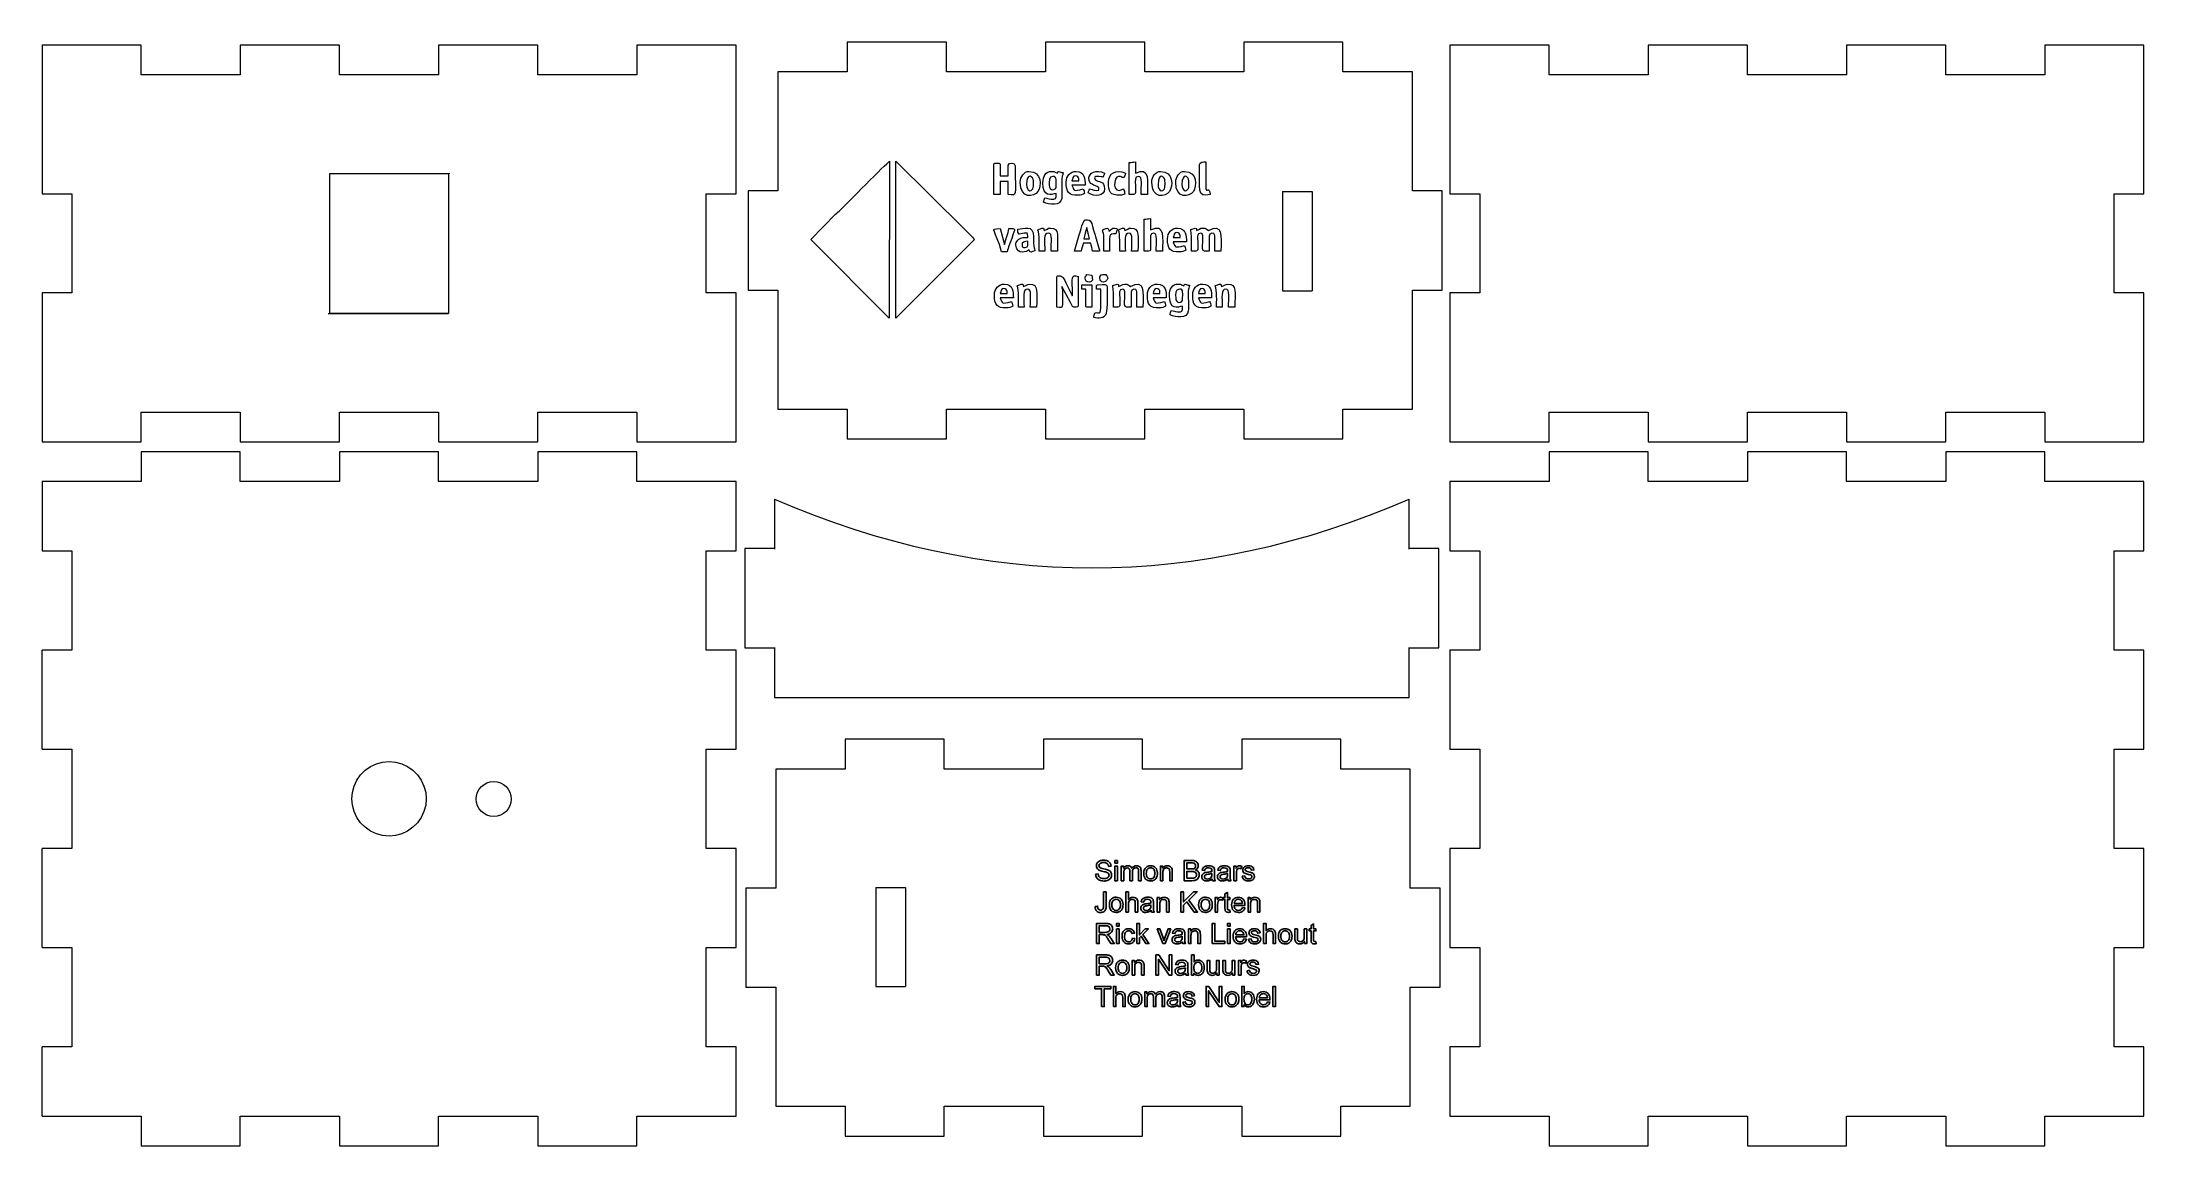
# Model space of a CAD drawing. Header units: centimetres. Extents: x -10.5 to 10.5, y -5.5 to 5.5.
import ezdxf

# ---------------------------------------------------------------- set-up
doc = ezdxf.new("R2010")
doc.units = ezdxf.units.CM
doc.header["$MEASUREMENT"] = 0
doc.layers.add('Laag 1', color=7, linetype='Continuous')

msp = doc.modelspace()

# ---------------------------------------------------------------- linework, layer by layer
at = {"layer": 'Laag 1', "color": 1, "lineweight": 9}
for points in [[(-9.50943, 5.4827), (-9.50943, 5.4827), (-10.5, 5.4827), (-10.5, 5.4827)], [(-10.5, 5.4827), (-10.5, 5.4827), (-10.5, 3.99685), (-10.5, 3.99685)], [(-9.50943, 5.18553), (-9.50943, 5.18553), (-9.50943, 5.4827), (-9.50943, 5.4827)], [(-7.5283, 5.4827), (-7.5283, 5.4827), (-8.51887, 5.4827), (-8.51887, 5.4827)], [(-8.51887, 5.4827), (-8.51887, 5.4827), (-8.51887, 5.18553), (-8.51887, 5.18553)], [(-7.5283, 5.18553), (-7.5283, 5.18553), (-7.5283, 5.4827), (-7.5283, 5.4827)], [(-5.54717, 5.4827), (-5.54717, 5.4827), (-6.53774, 5.4827), (-6.53774, 5.4827)], [(-6.53774, 5.4827), (-6.53774, 5.4827), (-6.53774, 5.18553), (-6.53774, 5.18553)], [(-5.54717, 5.18553), (-5.54717, 5.18553), (-5.54717, 5.4827), (-5.54717, 5.4827)], [(-3.56604, 5.4827), (-3.56604, 5.4827), (-4.5566, 5.4827), (-4.5566, 5.4827)], [(-4.5566, 5.4827), (-4.5566, 5.4827), (-4.5566, 5.18553), (-4.5566, 5.18553)], [(-3.56604, 3.99685), (-3.56604, 3.99685), (-3.56604, 5.4827), (-3.56604, 5.4827)], [(-1.46469, 5.51258), (-1.46469, 5.51258), (-2.45526, 5.51258), (-2.45526, 5.51258)], [(-2.45526, 5.51258), (-2.45526, 5.51258), (-2.45526, 5.21541), (-2.45526, 5.21541)], [(-1.46469, 5.21541), (-1.46469, 5.21541), (-1.46469, 5.51258), (-1.46469, 5.51258)], [(0.51644, 5.51258), (0.51644, 5.51258), (-0.47412, 5.51258), (-0.47412, 5.51258)], [(-0.47412, 5.51258), (-0.47412, 5.51258), (-0.47412, 5.21541), (-0.47412, 5.21541)], [(0.51644, 5.21541), (0.51644, 5.21541), (0.51644, 5.51258), (0.51644, 5.51258)], [(2.49758, 5.51258), (2.49758, 5.51258), (1.50701, 5.51258), (1.50701, 5.51258)], [(1.50701, 5.51258), (1.50701, 5.51258), (1.50701, 5.21541), (1.50701, 5.21541)], [(2.49758, 5.21541), (2.49758, 5.21541), (2.49758, 5.51258), (2.49758, 5.51258)], [(4.5566, 5.4827), (4.5566, 5.4827), (3.56604, 5.4827), (3.56604, 5.4827)], [(3.56604, 5.4827), (3.56604, 5.4827), (3.56604, 3.99685), (3.56604, 3.99685)], [(4.5566, 5.18553), (4.5566, 5.18553), (4.5566, 5.4827), (4.5566, 5.4827)], [(6.53774, 5.4827), (6.53774, 5.4827), (5.54717, 5.4827), (5.54717, 5.4827)], [(5.54717, 5.4827), (5.54717, 5.4827), (5.54717, 5.18553), (5.54717, 5.18553)], [(6.53774, 5.18553), (6.53774, 5.18553), (6.53774, 5.4827), (6.53774, 5.4827)], [(8.51887, 5.4827), (8.51887, 5.4827), (7.5283, 5.4827), (7.5283, 5.4827)], [(7.5283, 5.4827), (7.5283, 5.4827), (7.5283, 5.18553), (7.5283, 5.18553)], [(8.51887, 5.18553), (8.51887, 5.18553), (8.51887, 5.4827), (8.51887, 5.4827)], [(10.5, 5.4827), (10.5, 5.4827), (9.50943, 5.4827), (9.50943, 5.4827)], [(9.50943, 5.4827), (9.50943, 5.4827), (9.50943, 5.18553), (9.50943, 5.18553)], [(10.5, 3.99685), (10.5, 3.99685), (10.5, 5.4827), (10.5, 5.4827)], [(-8.51887, 5.18553), (-8.51887, 5.18553), (-9.50943, 5.18553), (-9.50943, 5.18553)], [(-6.53774, 5.18553), (-6.53774, 5.18553), (-7.5283, 5.18553), (-7.5283, 5.18553)], [(-4.5566, 5.18553), (-4.5566, 5.18553), (-5.54717, 5.18553), (-5.54717, 5.18553)], [(-2.45526, 5.21541), (-2.45526, 5.21541), (-3.14865, 5.21541), (-3.14865, 5.21541)], [(-3.14865, 5.21541), (-3.14865, 5.21541), (-3.14865, 4.02673), (-3.14865, 4.02673)], [(-0.47412, 5.21541), (-0.47412, 5.21541), (-1.46469, 5.21541), (-1.46469, 5.21541)], [(1.50701, 5.21541), (1.50701, 5.21541), (0.51644, 5.21541), (0.51644, 5.21541)], [(3.19097, 5.21541), (3.19097, 5.21541), (2.49758, 5.21541), (2.49758, 5.21541)], [(3.19097, 4.02673), (3.19097, 4.02673), (3.19097, 5.21541), (3.19097, 5.21541)], [(5.54717, 5.18553), (5.54717, 5.18553), (4.5566, 5.18553), (4.5566, 5.18553)], [(7.5283, 5.18553), (7.5283, 5.18553), (6.53774, 5.18553), (6.53774, 5.18553)], [(9.50943, 5.18553), (9.50943, 5.18553), (8.51887, 5.18553), (8.51887, 5.18553)], [(-7.6261, 4.2006), (-7.6261, 4.2006), (-6.4261, 4.20256), (-6.4261, 4.20256)], [(-10.5, 3.99685), (-10.5, 3.99685), (-10.20283, 3.99685), (-10.20283, 3.99685)], [(-10.20283, 3.99685), (-10.20283, 3.99685), (-10.20283, 3.00629), (-10.20283, 3.00629)], [(-3.86321, 3.00629), (-3.86321, 3.00629), (-3.86321, 3.99685), (-3.86321, 3.99685)], [(-3.86321, 3.99685), (-3.86321, 3.99685), (-3.56604, 3.99685), (-3.56604, 3.99685)], [(-3.14865, 4.02673), (-3.14865, 4.02673), (-3.44582, 4.02673), (-3.44582, 4.02673)], [(-3.44582, 4.02673), (-3.44582, 4.02673), (-3.44582, 3.03616), (-3.44582, 3.03616)], [(1.8938, 4.01997), (1.8938, 4.01997), (2.19097, 4.01997), (2.19097, 4.01997)], [(1.8938, 4.01997), (1.8938, 4.01997), (1.8938, 3.0294), (1.8938, 3.0294)], [(2.19097, 4.01997), (2.19097, 4.01997), (2.19097, 3.0294), (2.19097, 3.0294)], [(3.48814, 4.02673), (3.48814, 4.02673), (3.19097, 4.02673), (3.19097, 4.02673)], [(3.48814, 3.03616), (3.48814, 3.03616), (3.48814, 4.02673), (3.48814, 4.02673)], [(3.56604, 3.99685), (3.56604, 3.99685), (3.86321, 3.99685), (3.86321, 3.99685)], [(3.86321, 3.99685), (3.86321, 3.99685), (3.86321, 3.00629), (3.86321, 3.00629)], [(10.20283, 3.00629), (10.20283, 3.00629), (10.20283, 3.99685), (10.20283, 3.99685)], [(10.20283, 3.99685), (10.20283, 3.99685), (10.5, 3.99685), (10.5, 3.99685)], [(-10.20283, 3.00629), (-10.20283, 3.00629), (-10.5, 3.00629), (-10.5, 3.00629)], [(-10.5, 3.00629), (-10.5, 3.00629), (-10.5, 1.52044), (-10.5, 1.52044)], [(-3.56604, 3.00629), (-3.56604, 3.00629), (-3.86321, 3.00629), (-3.86321, 3.00629)], [(-3.56604, 1.52044), (-3.56604, 1.52044), (-3.56604, 3.00629), (-3.56604, 3.00629)], [(-3.44582, 3.03616), (-3.44582, 3.03616), (-3.14865, 3.03616), (-3.14865, 3.03616)], [(-3.14865, 3.03616), (-3.14865, 3.03616), (-3.14865, 1.84748), (-3.14865, 1.84748)], [(1.8938, 3.0294), (1.8938, 3.0294), (2.19097, 3.0294), (2.19097, 3.0294)], [(3.19097, 1.84748), (3.19097, 1.84748), (3.19097, 3.03616), (3.19097, 3.03616)], [(3.19097, 3.03616), (3.19097, 3.03616), (3.48814, 3.03616), (3.48814, 3.03616)], [(3.86321, 3.00629), (3.86321, 3.00629), (3.56604, 3.00629), (3.56604, 3.00629)], [(3.56604, 3.00629), (3.56604, 3.00629), (3.56604, 1.52044), (3.56604, 1.52044)], [(10.5, 3.00629), (10.5, 3.00629), (10.20283, 3.00629), (10.20283, 3.00629)], [(10.5, 1.52044), (10.5, 1.52044), (10.5, 3.00629), (10.5, 3.00629)], [(-7.63995, 2.8006), (-7.63995, 2.8006), (-6.43995, 2.80256), (-6.43995, 2.80256)], [(-9.50943, 1.81761), (-9.50943, 1.81761), (-8.51887, 1.81761), (-8.51887, 1.81761)], [(-9.50943, 1.52044), (-9.50943, 1.52044), (-9.50943, 1.81761), (-9.50943, 1.81761)], [(-8.51887, 1.81761), (-8.51887, 1.81761), (-8.51887, 1.52044), (-8.51887, 1.52044)], [(-7.5283, 1.52044), (-7.5283, 1.52044), (-7.5283, 1.81761), (-7.5283, 1.81761)], [(-7.5283, 1.81761), (-7.5283, 1.81761), (-6.53774, 1.81761), (-6.53774, 1.81761)], [(-6.53774, 1.81761), (-6.53774, 1.81761), (-6.53774, 1.52044), (-6.53774, 1.52044)], [(-5.54717, 1.52044), (-5.54717, 1.52044), (-5.54717, 1.81761), (-5.54717, 1.81761)], [(-5.54717, 1.81761), (-5.54717, 1.81761), (-4.5566, 1.81761), (-4.5566, 1.81761)], [(-4.5566, 1.81761), (-4.5566, 1.81761), (-4.5566, 1.52044), (-4.5566, 1.52044)], [(-3.14865, 1.84748), (-3.14865, 1.84748), (-2.45526, 1.84748), (-2.45526, 1.84748)], [(-2.45526, 1.84748), (-2.45526, 1.84748), (-2.45526, 1.55032), (-2.45526, 1.55032)], [(-1.46469, 1.84748), (-1.46469, 1.84748), (-0.47412, 1.84748), (-0.47412, 1.84748)], [(-1.46469, 1.55032), (-1.46469, 1.55032), (-1.46469, 1.84748), (-1.46469, 1.84748)], [(-0.47412, 1.84748), (-0.47412, 1.84748), (-0.47412, 1.55032), (-0.47412, 1.55032)], [(0.51644, 1.55032), (0.51644, 1.55032), (0.51644, 1.84748), (0.51644, 1.84748)], [(0.51644, 1.84748), (0.51644, 1.84748), (1.50701, 1.84748), (1.50701, 1.84748)], [(1.50701, 1.84748), (1.50701, 1.84748), (1.50701, 1.55032), (1.50701, 1.55032)], [(2.49758, 1.55032), (2.49758, 1.55032), (2.49758, 1.84748), (2.49758, 1.84748)], [(2.49758, 1.84748), (2.49758, 1.84748), (3.19097, 1.84748), (3.19097, 1.84748)], [(4.5566, 1.81761), (4.5566, 1.81761), (5.54717, 1.81761), (5.54717, 1.81761)], [(4.5566, 1.52044), (4.5566, 1.52044), (4.5566, 1.81761), (4.5566, 1.81761)], [(5.54717, 1.81761), (5.54717, 1.81761), (5.54717, 1.52044), (5.54717, 1.52044)], [(6.53774, 1.52044), (6.53774, 1.52044), (6.53774, 1.81761), (6.53774, 1.81761)], [(6.53774, 1.81761), (6.53774, 1.81761), (7.5283, 1.81761), (7.5283, 1.81761)], [(7.5283, 1.81761), (7.5283, 1.81761), (7.5283, 1.52044), (7.5283, 1.52044)], [(8.51887, 1.52044), (8.51887, 1.52044), (8.51887, 1.81761), (8.51887, 1.81761)], [(8.51887, 1.81761), (8.51887, 1.81761), (9.50943, 1.81761), (9.50943, 1.81761)], [(9.50943, 1.81761), (9.50943, 1.81761), (9.50943, 1.52044), (9.50943, 1.52044)], [(-10.5, 1.52044), (-10.5, 1.52044), (-9.50943, 1.52044), (-9.50943, 1.52044)], [(-8.51887, 1.52044), (-8.51887, 1.52044), (-7.5283, 1.52044), (-7.5283, 1.52044)], [(-6.53774, 1.52044), (-6.53774, 1.52044), (-5.54717, 1.52044), (-5.54717, 1.52044)], [(-4.5566, 1.52044), (-4.5566, 1.52044), (-3.56604, 1.52044), (-3.56604, 1.52044)], [(-2.45526, 1.55032), (-2.45526, 1.55032), (-1.46469, 1.55032), (-1.46469, 1.55032)], [(-0.47412, 1.55032), (-0.47412, 1.55032), (0.51644, 1.55032), (0.51644, 1.55032)], [(1.50701, 1.55032), (1.50701, 1.55032), (2.49758, 1.55032), (2.49758, 1.55032)], [(3.56604, 1.52044), (3.56604, 1.52044), (4.5566, 1.52044), (4.5566, 1.52044)], [(5.54717, 1.52044), (5.54717, 1.52044), (6.53774, 1.52044), (6.53774, 1.52044)], [(7.5283, 1.52044), (7.5283, 1.52044), (8.51887, 1.52044), (8.51887, 1.52044)], [(9.50943, 1.52044), (9.50943, 1.52044), (10.5, 1.52044), (10.5, 1.52044)], [(-8.51887, 1.42138), (-8.51887, 1.42138), (-9.50943, 1.42138), (-9.50943, 1.42138)], [(-9.50943, 1.42138), (-9.50943, 1.42138), (-9.50943, 1.12421), (-9.50943, 1.12421)], [(-8.51887, 1.12421), (-8.51887, 1.12421), (-8.51887, 1.42138), (-8.51887, 1.42138)], [(-6.53774, 1.42138), (-6.53774, 1.42138), (-7.5283, 1.42138), (-7.5283, 1.42138)], [(-7.5283, 1.42138), (-7.5283, 1.42138), (-7.5283, 1.12421), (-7.5283, 1.12421)], [(-6.53774, 1.12421), (-6.53774, 1.12421), (-6.53774, 1.42138), (-6.53774, 1.42138)], [(-4.5566, 1.42138), (-4.5566, 1.42138), (-5.54717, 1.42138), (-5.54717, 1.42138)], [(-5.54717, 1.42138), (-5.54717, 1.42138), (-5.54717, 1.12421), (-5.54717, 1.12421)], [(-4.5566, 1.12421), (-4.5566, 1.12421), (-4.5566, 1.42138), (-4.5566, 1.42138)], [(5.54717, 1.42138), (5.54717, 1.42138), (4.5566, 1.42138), (4.5566, 1.42138)], [(4.5566, 1.42138), (4.5566, 1.42138), (4.5566, 1.12421), (4.5566, 1.12421)], [(5.54717, 1.12421), (5.54717, 1.12421), (5.54717, 1.42138), (5.54717, 1.42138)], [(7.5283, 1.42138), (7.5283, 1.42138), (6.53774, 1.42138), (6.53774, 1.42138)], [(6.53774, 1.42138), (6.53774, 1.42138), (6.53774, 1.12421), (6.53774, 1.12421)], [(7.5283, 1.12421), (7.5283, 1.12421), (7.5283, 1.42138), (7.5283, 1.42138)], [(9.50943, 1.42138), (9.50943, 1.42138), (8.51887, 1.42138), (8.51887, 1.42138)], [(8.51887, 1.42138), (8.51887, 1.42138), (8.51887, 1.12421), (8.51887, 1.12421)], [(9.50943, 1.12421), (9.50943, 1.12421), (9.50943, 1.42138), (9.50943, 1.42138)], [(-9.50943, 1.12421), (-9.50943, 1.12421), (-10.5, 1.12421), (-10.5, 1.12421)], [(-10.5, 1.12421), (-10.5, 1.12421), (-10.5, 0.43081), (-10.5, 0.43081)], [(-7.5283, 1.12421), (-7.5283, 1.12421), (-8.51887, 1.12421), (-8.51887, 1.12421)], [(-5.54717, 1.12421), (-5.54717, 1.12421), (-6.53774, 1.12421), (-6.53774, 1.12421)], [(-3.56604, 1.12421), (-3.56604, 1.12421), (-4.5566, 1.12421), (-4.5566, 1.12421)], [(-3.56604, 0.43081), (-3.56604, 0.43081), (-3.56604, 1.12421), (-3.56604, 1.12421)], [(4.5566, 1.12421), (4.5566, 1.12421), (3.56604, 1.12421), (3.56604, 1.12421)], [(3.56604, 1.12421), (3.56604, 1.12421), (3.56604, 0.43081), (3.56604, 0.43081)], [(6.53774, 1.12421), (6.53774, 1.12421), (5.54717, 1.12421), (5.54717, 1.12421)], [(8.51887, 1.12421), (8.51887, 1.12421), (7.5283, 1.12421), (7.5283, 1.12421)], [(10.5, 1.12421), (10.5, 1.12421), (9.50943, 1.12421), (9.50943, 1.12421)], [(10.5, 0.43081), (10.5, 0.43081), (10.5, 1.12421), (10.5, 1.12421)], [(-3.18213, 0.94739), (-3.18213, 0.94739), (-3.18213, 0.44739), (-3.18213, 0.44739)], [(-3.18213, 0.94739), (-1.06571, 0.03347), (1.04749, 0.03347), (3.15749, 0.94739)], [(3.15749, 0.44739), (3.15749, 0.44739), (3.15749, 0.94739), (3.15749, 0.94739)], [(-10.5, 0.43081), (-10.5, 0.43081), (-10.20283, 0.43081), (-10.20283, 0.43081)], [(-10.20283, 0.43081), (-10.20283, 0.43081), (-10.20283, -0.55975), (-10.20283, -0.55975)], [(-3.86321, -0.55975), (-3.86321, -0.55975), (-3.86321, 0.43081), (-3.86321, 0.43081)], [(-3.86321, 0.43081), (-3.86321, 0.43081), (-3.56604, 0.43081), (-3.56604, 0.43081)], [(-3.18213, 0.45305), (-3.18213, 0.45305), (-3.4793, 0.45305), (-3.4793, 0.45305)], [(-3.4793, 0.45305), (-3.4793, 0.45305), (-3.4793, -0.53752), (-3.4793, -0.53752)], [(3.45466, 0.45305), (3.45466, 0.45305), (3.15749, 0.45305), (3.15749, 0.45305)], [(3.45466, -0.53752), (3.45466, -0.53752), (3.45466, 0.45305), (3.45466, 0.45305)], [(3.56604, 0.43081), (3.56604, 0.43081), (3.86321, 0.43081), (3.86321, 0.43081)], [(3.86321, 0.43081), (3.86321, 0.43081), (3.86321, -0.55975), (3.86321, -0.55975)], [(10.20283, -0.55975), (10.20283, -0.55975), (10.20283, 0.43081), (10.20283, 0.43081)], [(10.20283, 0.43081), (10.20283, 0.43081), (10.5, 0.43081), (10.5, 0.43081)], [(-10.5, -1.55032), (-10.5, -1.55032), (-10.5, -0.55975), (-10.5, -0.55975)], [(-10.20283, -0.55975), (-10.20283, -0.55975), (-10.5, -0.55975), (-10.5, -0.55975)], [(-3.56604, -0.55975), (-3.56604, -0.55975), (-3.86321, -0.55975), (-3.86321, -0.55975)], [(-3.56604, -1.55032), (-3.56604, -1.55032), (-3.56604, -0.55975), (-3.56604, -0.55975)], [(-3.4793, -0.53752), (-3.4793, -0.53752), (-3.18213, -0.53752), (-3.18213, -0.53752)], [(-3.18213, -0.53362), (-3.18213, -0.53362), (-3.18213, -1.03362), (-3.18213, -1.03362)], [(3.15749, -1.03312), (3.15749, -1.03312), (3.15749, -0.53312), (3.15749, -0.53312)], [(3.15749, -0.53752), (3.15749, -0.53752), (3.45466, -0.53752), (3.45466, -0.53752)], [(3.86321, -0.55975), (3.86321, -0.55975), (3.56604, -0.55975), (3.56604, -0.55975)], [(10.5, -0.55975), (10.5, -0.55975), (10.20283, -0.55975), (10.20283, -0.55975)], [(10.5, -1.55032), (10.5, -1.55032), (10.5, -0.55975), (10.5, -0.55975)], [(-3.18213, -1.03362), (-3.18213, -1.03362), (3.15749, -1.03312), (3.15749, -1.03312)], [(-1.48585, -1.45126), (-1.48585, -1.45126), (-2.47642, -1.45126), (-2.47642, -1.45126)], [(-2.47642, -1.45126), (-2.47642, -1.45126), (-2.47642, -1.74843), (-2.47642, -1.74843)], [(-1.48585, -1.74843), (-1.48585, -1.74843), (-1.48585, -1.45126), (-1.48585, -1.45126)], [(0.49528, -1.45126), (0.49528, -1.45126), (-0.49528, -1.45126), (-0.49528, -1.45126)], [(-0.49528, -1.45126), (-0.49528, -1.45126), (-0.49528, -1.74843), (-0.49528, -1.74843)], [(0.49528, -1.74843), (0.49528, -1.74843), (0.49528, -1.45126), (0.49528, -1.45126)], [(2.47642, -1.45126), (2.47642, -1.45126), (1.48585, -1.45126), (1.48585, -1.45126)], [(1.48585, -1.45126), (1.48585, -1.45126), (1.48585, -1.74843), (1.48585, -1.74843)], [(2.47642, -1.74843), (2.47642, -1.74843), (2.47642, -1.45126), (2.47642, -1.45126)], [(-10.5, -1.55032), (-10.5, -1.55032), (-10.20283, -1.55032), (-10.20283, -1.55032)], [(-10.20283, -1.55032), (-10.20283, -1.55032), (-10.20283, -2.54088), (-10.20283, -2.54088)], [(-7.16006, -1.69654), (-7.16006, -1.69654), (-7.09752, -1.67978), (-7.09752, -1.67978)], [(-7.09752, -1.67978), (-7.09752, -1.67978), (-7.03302, -1.67414), (-7.03302, -1.67414)], [(-7.03302, -1.67414), (-7.03302, -1.67414), (-6.96852, -1.67978), (-6.96852, -1.67978)], [(-6.96852, -1.67978), (-6.96852, -1.67978), (-6.90597, -1.69654), (-6.90597, -1.69654)], [(-3.86321, -2.54088), (-3.86321, -2.54088), (-3.86321, -1.55032), (-3.86321, -1.55032)], [(-3.86321, -1.55032), (-3.86321, -1.55032), (-3.56604, -1.55032), (-3.56604, -1.55032)], [(3.86321, -1.55032), (3.86321, -1.55032), (3.86321, -2.54088), (3.86321, -2.54088)], [(10.20283, -2.54088), (10.20283, -2.54088), (10.20283, -1.55032), (10.20283, -1.55032)], [(10.20283, -1.55032), (10.20283, -1.55032), (10.5, -1.55032), (10.5, -1.55032)], [(-7.38208, -1.91855), (-7.38208, -1.91855), (-7.35471, -1.85987), (-7.35471, -1.85987)], [(-7.35471, -1.85987), (-7.35471, -1.85987), (-7.31758, -1.80683), (-7.31758, -1.80683)], [(-7.31758, -1.80683), (-7.31758, -1.80683), (-7.27179, -1.76104), (-7.27179, -1.76104)], [(-7.27179, -1.76104), (-7.27179, -1.76104), (-7.21875, -1.7239), (-7.21875, -1.7239)], [(-7.21875, -1.7239), (-7.21875, -1.7239), (-7.16006, -1.69654), (-7.16006, -1.69654)], [(-6.90597, -1.69654), (-6.90597, -1.69654), (-6.84729, -1.7239), (-6.84729, -1.7239)], [(-6.84729, -1.7239), (-6.84729, -1.7239), (-6.79425, -1.76104), (-6.79425, -1.76104)], [(-6.79425, -1.76104), (-6.79425, -1.76104), (-6.74846, -1.80683), (-6.74846, -1.80683)], [(-6.74846, -1.80683), (-6.74846, -1.80683), (-6.71132, -1.85987), (-6.71132, -1.85987)], [(-6.71132, -1.85987), (-6.71132, -1.85987), (-6.68396, -1.91855), (-6.68396, -1.91855)], [(-5.98656, -1.87247), (-5.98656, -1.87247), (-5.98656, -1.87248), (-5.98656, -1.87248)], [(-5.98656, -1.87247), (-5.98656, -1.87247), (-5.98656, -1.87248), (-5.98656, -1.87248)], [(-2.47642, -1.74843), (-2.47642, -1.74843), (-3.16981, -1.74843), (-3.16981, -1.74843)], [(-3.16981, -1.74843), (-3.16981, -1.74843), (-3.16981, -2.93711), (-3.16981, -2.93711)], [(-0.49528, -1.74843), (-0.49528, -1.74843), (-1.48585, -1.74843), (-1.48585, -1.74843)], [(1.48585, -1.74843), (1.48585, -1.74843), (0.49528, -1.74843), (0.49528, -1.74843)], [(3.16981, -1.74843), (3.16981, -1.74843), (2.47642, -1.74843), (2.47642, -1.74843)], [(3.16981, -2.93711), (3.16981, -2.93711), (3.16981, -1.74843), (3.16981, -1.74843)], [(-7.40448, -2.0456), (-7.40448, -2.0456), (-7.39884, -1.98109), (-7.39884, -1.98109)], [(-7.39884, -2.11011), (-7.39884, -2.11011), (-7.40448, -2.0456), (-7.40448, -2.0456)], [(-7.39884, -1.98109), (-7.39884, -1.98109), (-7.38208, -1.91855), (-7.38208, -1.91855)], [(-6.68396, -1.91855), (-6.68396, -1.91855), (-6.6672, -1.98109), (-6.6672, -1.98109)], [(-6.6672, -1.98109), (-6.6672, -1.98109), (-6.66156, -2.0456), (-6.66156, -2.0456)], [(-6.66156, -2.0456), (-6.66156, -2.0456), (-6.6672, -2.11011), (-6.6672, -2.11011)], [(-6.16156, -2.04747), (-6.16156, -2.04747), (-6.16156, -2.04748), (-6.16156, -2.04748)], [(-5.81156, -2.04747), (-5.81156, -2.04747), (-5.81156, -2.04748), (-5.81156, -2.04748)], [(-7.38208, -2.17265), (-7.38208, -2.17265), (-7.39884, -2.11011), (-7.39884, -2.11011)], [(-7.35471, -2.23133), (-7.35471, -2.23133), (-7.38208, -2.17265), (-7.38208, -2.17265)], [(-7.31758, -2.28437), (-7.31758, -2.28437), (-7.35471, -2.23133), (-7.35471, -2.23133)], [(-7.27179, -2.33016), (-7.27179, -2.33016), (-7.31758, -2.28437), (-7.31758, -2.28437)], [(-6.74846, -2.28437), (-6.74846, -2.28437), (-6.79425, -2.33016), (-6.79425, -2.33016)], [(-6.71132, -2.23133), (-6.71132, -2.23133), (-6.74846, -2.28437), (-6.74846, -2.28437)], [(-6.68396, -2.17265), (-6.68396, -2.17265), (-6.71132, -2.23133), (-6.71132, -2.23133)], [(-6.6672, -2.11011), (-6.6672, -2.11011), (-6.68396, -2.17265), (-6.68396, -2.17265)], [(-5.98656, -2.22247), (-5.98656, -2.22247), (-5.98656, -2.22248), (-5.98656, -2.22248)], [(-7.21875, -2.3673), (-7.21875, -2.3673), (-7.27179, -2.33016), (-7.27179, -2.33016)], [(-7.16006, -2.39466), (-7.16006, -2.39466), (-7.21875, -2.3673), (-7.21875, -2.3673)], [(-7.09752, -2.41142), (-7.09752, -2.41142), (-7.16006, -2.39466), (-7.16006, -2.39466)], [(-7.03302, -2.41706), (-7.03302, -2.41706), (-7.09752, -2.41142), (-7.09752, -2.41142)], [(-6.96852, -2.41142), (-6.96852, -2.41142), (-7.03302, -2.41706), (-7.03302, -2.41706)], [(-6.90597, -2.39466), (-6.90597, -2.39466), (-6.96852, -2.41142), (-6.96852, -2.41142)], [(-6.84729, -2.3673), (-6.84729, -2.3673), (-6.90597, -2.39466), (-6.90597, -2.39466)], [(-6.79425, -2.33016), (-6.79425, -2.33016), (-6.84729, -2.3673), (-6.84729, -2.3673)], [(-10.5, -3.53145), (-10.5, -3.53145), (-10.5, -2.54088), (-10.5, -2.54088)], [(-10.20283, -2.54088), (-10.20283, -2.54088), (-10.5, -2.54088), (-10.5, -2.54088)], [(-3.56604, -2.54088), (-3.56604, -2.54088), (-3.86321, -2.54088), (-3.86321, -2.54088)], [(-3.56604, -3.53145), (-3.56604, -3.53145), (-3.56604, -2.54088), (-3.56604, -2.54088)], [(3.56604, -2.54088), (3.56604, -2.54088), (3.56604, -3.53145), (3.56604, -3.53145)], [(3.86321, -2.54088), (3.86321, -2.54088), (3.56604, -2.54088), (3.56604, -2.54088)], [(10.5, -2.54088), (10.5, -2.54088), (10.20283, -2.54088), (10.20283, -2.54088)], [(10.5, -3.53145), (10.5, -3.53145), (10.5, -2.54088), (10.5, -2.54088)], [(-3.16981, -2.93711), (-3.16981, -2.93711), (-3.46698, -2.93711), (-3.46698, -2.93711)], [(-3.46698, -2.93711), (-3.46698, -2.93711), (-3.46698, -3.92768), (-3.46698, -3.92768)], [(-2.16981, -2.93035), (-2.16981, -2.93035), (-1.87264, -2.93035), (-1.87264, -2.93035)], [(-2.16981, -2.93035), (-2.16981, -2.93035), (-2.16981, -3.92092), (-2.16981, -3.92092)], [(-1.87264, -2.93035), (-1.87264, -2.93035), (-1.87264, -3.92092), (-1.87264, -3.92092)], [(3.46698, -2.93711), (3.46698, -2.93711), (3.16981, -2.93711), (3.16981, -2.93711)], [(3.46698, -3.92768), (3.46698, -3.92768), (3.46698, -2.93711), (3.46698, -2.93711)], [(-10.5, -3.53145), (-10.5, -3.53145), (-10.20283, -3.53145), (-10.20283, -3.53145)], [(-10.20283, -3.53145), (-10.20283, -3.53145), (-10.20283, -4.52202), (-10.20283, -4.52202)], [(-3.86321, -4.52202), (-3.86321, -4.52202), (-3.86321, -3.53145), (-3.86321, -3.53145)], [(-3.86321, -3.53145), (-3.86321, -3.53145), (-3.56604, -3.53145), (-3.56604, -3.53145)], [(3.56604, -3.53145), (3.56604, -3.53145), (3.86321, -3.53145), (3.86321, -3.53145)], [(3.86321, -3.53145), (3.86321, -3.53145), (3.86321, -4.52202), (3.86321, -4.52202)], [(10.20283, -4.52202), (10.20283, -4.52202), (10.20283, -3.53145), (10.20283, -3.53145)], [(10.20283, -3.53145), (10.20283, -3.53145), (10.5, -3.53145), (10.5, -3.53145)], [(-3.46698, -3.92768), (-3.46698, -3.92768), (-3.16981, -3.92768), (-3.16981, -3.92768)], [(-3.16981, -3.92768), (-3.16981, -3.92768), (-3.16981, -5.11636), (-3.16981, -5.11636)], [(-2.16981, -3.92092), (-2.16981, -3.92092), (-1.87264, -3.92092), (-1.87264, -3.92092)], [(3.16981, -5.11636), (3.16981, -5.11636), (3.16981, -3.92768), (3.16981, -3.92768)], [(3.16981, -3.92768), (3.16981, -3.92768), (3.46698, -3.92768), (3.46698, -3.92768)], [(-10.5, -5.21541), (-10.5, -5.21541), (-10.5, -4.52202), (-10.5, -4.52202)], [(-10.20283, -4.52202), (-10.20283, -4.52202), (-10.5, -4.52202), (-10.5, -4.52202)], [(-3.56604, -4.52202), (-3.56604, -4.52202), (-3.86321, -4.52202), (-3.86321, -4.52202)], [(-3.56604, -5.21541), (-3.56604, -5.21541), (-3.56604, -4.52202), (-3.56604, -4.52202)], [(3.56604, -4.52202), (3.56604, -4.52202), (3.56604, -5.21541), (3.56604, -5.21541)], [(3.86321, -4.52202), (3.86321, -4.52202), (3.56604, -4.52202), (3.56604, -4.52202)], [(10.5, -4.52202), (10.5, -4.52202), (10.20283, -4.52202), (10.20283, -4.52202)], [(10.5, -5.21541), (10.5, -5.21541), (10.5, -4.52202), (10.5, -4.52202)], [(-10.5, -5.21541), (-10.5, -5.21541), (-9.50943, -5.21541), (-9.50943, -5.21541)], [(-9.50943, -5.21541), (-9.50943, -5.21541), (-9.50943, -5.51258), (-9.50943, -5.51258)], [(-8.51887, -5.21541), (-8.51887, -5.21541), (-7.5283, -5.21541), (-7.5283, -5.21541)], [(-8.51887, -5.51258), (-8.51887, -5.51258), (-8.51887, -5.21541), (-8.51887, -5.21541)], [(-7.5283, -5.21541), (-7.5283, -5.21541), (-7.5283, -5.51258), (-7.5283, -5.51258)], [(-6.53774, -5.51258), (-6.53774, -5.51258), (-6.53774, -5.21541), (-6.53774, -5.21541)], [(-6.53774, -5.21541), (-6.53774, -5.21541), (-5.54717, -5.21541), (-5.54717, -5.21541)], [(-5.54717, -5.21541), (-5.54717, -5.21541), (-5.54717, -5.51258), (-5.54717, -5.51258)], [(-4.5566, -5.51258), (-4.5566, -5.51258), (-4.5566, -5.21541), (-4.5566, -5.21541)], [(-4.5566, -5.21541), (-4.5566, -5.21541), (-3.56604, -5.21541), (-3.56604, -5.21541)], [(-3.16981, -5.11636), (-3.16981, -5.11636), (-2.47642, -5.11636), (-2.47642, -5.11636)], [(-2.47642, -5.11636), (-2.47642, -5.11636), (-2.47642, -5.41352), (-2.47642, -5.41352)], [(-1.48585, -5.11636), (-1.48585, -5.11636), (-0.49528, -5.11636), (-0.49528, -5.11636)], [(-1.48585, -5.41352), (-1.48585, -5.41352), (-1.48585, -5.11636), (-1.48585, -5.11636)], [(-0.49528, -5.11636), (-0.49528, -5.11636), (-0.49528, -5.41352), (-0.49528, -5.41352)], [(0.49528, -5.41352), (0.49528, -5.41352), (0.49528, -5.11636), (0.49528, -5.11636)], [(0.49528, -5.11636), (0.49528, -5.11636), (1.48585, -5.11636), (1.48585, -5.11636)], [(1.48585, -5.11636), (1.48585, -5.11636), (1.48585, -5.41352), (1.48585, -5.41352)], [(2.47642, -5.41352), (2.47642, -5.41352), (2.47642, -5.11636), (2.47642, -5.11636)], [(2.47642, -5.11636), (2.47642, -5.11636), (3.16981, -5.11636), (3.16981, -5.11636)], [(3.56604, -5.21541), (3.56604, -5.21541), (4.5566, -5.21541), (4.5566, -5.21541)], [(4.5566, -5.21541), (4.5566, -5.21541), (4.5566, -5.51258), (4.5566, -5.51258)], [(5.54717, -5.21541), (5.54717, -5.21541), (6.53774, -5.21541), (6.53774, -5.21541)], [(5.54717, -5.51258), (5.54717, -5.51258), (5.54717, -5.21541), (5.54717, -5.21541)], [(6.53774, -5.21541), (6.53774, -5.21541), (6.53774, -5.51258), (6.53774, -5.51258)], [(7.5283, -5.51258), (7.5283, -5.51258), (7.5283, -5.21541), (7.5283, -5.21541)], [(7.5283, -5.21541), (7.5283, -5.21541), (8.51887, -5.21541), (8.51887, -5.21541)], [(8.51887, -5.21541), (8.51887, -5.21541), (8.51887, -5.51258), (8.51887, -5.51258)], [(9.50943, -5.51258), (9.50943, -5.51258), (9.50943, -5.21541), (9.50943, -5.21541)], [(9.50943, -5.21541), (9.50943, -5.21541), (10.5, -5.21541), (10.5, -5.21541)], [(-2.47642, -5.41352), (-2.47642, -5.41352), (-1.48585, -5.41352), (-1.48585, -5.41352)], [(-0.49528, -5.41352), (-0.49528, -5.41352), (0.49528, -5.41352), (0.49528, -5.41352)], [(1.48585, -5.41352), (1.48585, -5.41352), (2.47642, -5.41352), (2.47642, -5.41352)], [(-9.50943, -5.51258), (-9.50943, -5.51258), (-8.51887, -5.51258), (-8.51887, -5.51258)], [(-7.5283, -5.51258), (-7.5283, -5.51258), (-6.53774, -5.51258), (-6.53774, -5.51258)], [(-5.54717, -5.51258), (-5.54717, -5.51258), (-4.5566, -5.51258), (-4.5566, -5.51258)], [(4.5566, -5.51258), (4.5566, -5.51258), (5.54717, -5.51258), (5.54717, -5.51258)], [(6.53774, -5.51258), (6.53774, -5.51258), (7.5283, -5.51258), (7.5283, -5.51258)], [(8.51887, -5.51258), (8.51887, -5.51258), (9.50943, -5.51258), (9.50943, -5.51258)]]:
    msp.add_open_spline(points, degree=3, dxfattribs=at)
for points, knots in [([(-7.6261, 2.80256), (-7.6261, 2.80256), (-6.43996, 2.80256), (-6.43996, 2.80256), (-6.43996, 2.80256), (-6.43996, 2.80256), (-6.43996, 4.2006), (-6.43996, 4.2006), (-6.43996, 4.2006), (-6.43996, 4.2006), (-7.6261, 4.2006), (-7.6261, 4.2006), (-7.6261, 4.2006), (-7.6261, 4.2006), (-7.6261, 2.80256), (-7.6261, 2.80256), (-7.6261, 2.80256), (-7.6261, 2.80256), (-7.6261, 2.80256), (-7.6261, 2.80256)], [0, 0, 0, 0, 0.16666667, 0.16666667, 0.16666667, 0.16666667, 0.33333333, 0.33333333, 0.33333333, 0.33333333, 0.5, 0.5, 0.5, 0.5, 0.66666667, 0.66666667, 0.66666667, 0.66666667, 1, 1, 1, 1]), ([(3.56604, -0.55975), (3.56604, -0.55975), (3.56604, -1.55032), (3.56604, -1.55032), (3.56604, -1.55032), (3.56604, -1.55032), (3.86321, -1.55032), (3.86321, -1.55032)], [0, 0, 0, 0, 0.33333333, 0.33333333, 0.33333333, 0.33333333, 1, 1, 1, 1]), ([(-5.98656, -1.87247), (-6.08321, -1.87247), (-6.16156, -1.95082), (-6.16156, -2.04747), (-6.16156, -2.04747), (-6.16156, -2.14412), (-6.08321, -2.22247), (-5.98656, -2.22247), (-5.98656, -2.22247), (-5.88991, -2.22247), (-5.81156, -2.14412), (-5.81156, -2.04747), (-5.81156, -2.04747), (-5.81156, -1.95082), (-5.88991, -1.87247), (-5.98656, -1.87247)], [0, 0, 0, 0, 0.2, 0.2, 0.2, 0.2, 0.4, 0.4, 0.4, 0.4, 0.6, 0.6, 0.6, 0.6, 1, 1, 1, 1]), ([(-5.98656, -1.87247), (-6.08321, -1.87247), (-6.16156, -1.95082), (-6.16156, -2.04747), (-6.16156, -2.04747), (-6.16156, -2.14412), (-6.08321, -2.22247), (-5.98656, -2.22247), (-5.98656, -2.22247), (-5.88991, -2.22247), (-5.81156, -2.14412), (-5.81156, -2.04747), (-5.81156, -2.04747), (-5.81156, -1.95082), (-5.88991, -1.87247), (-5.98656, -1.87247)], [0, 0, 0, 0, 0.2, 0.2, 0.2, 0.2, 0.4, 0.4, 0.4, 0.4, 0.6, 0.6, 0.6, 0.6, 1, 1, 1, 1]), ([(-5.98656, -1.87247), (-6.08321, -1.87247), (-6.16156, -1.95082), (-6.16156, -2.04747), (-6.16156, -2.04747), (-6.16156, -2.14412), (-6.08321, -2.22247), (-5.98656, -2.22247), (-5.98656, -2.22247), (-5.88991, -2.22247), (-5.81156, -2.14412), (-5.81156, -2.04747), (-5.81156, -2.04747), (-5.81156, -1.95082), (-5.88991, -1.87247), (-5.98656, -1.87247)], [0, 0, 0, 0, 0.2, 0.2, 0.2, 0.2, 0.4, 0.4, 0.4, 0.4, 0.6, 0.6, 0.6, 0.6, 1, 1, 1, 1]), ([(-5.98656, -1.87247), (-6.08321, -1.87247), (-6.16156, -1.95082), (-6.16156, -2.04747), (-6.16156, -2.04747), (-6.16156, -2.14412), (-6.08321, -2.22247), (-5.98656, -2.22247), (-5.98656, -2.22247), (-5.88991, -2.22247), (-5.81156, -2.14412), (-5.81156, -2.04747), (-5.81156, -2.04747), (-5.81156, -1.95082), (-5.88991, -1.87247), (-5.98656, -1.87247)], [0, 0, 0, 0, 0.2, 0.2, 0.2, 0.2, 0.4, 0.4, 0.4, 0.4, 0.6, 0.6, 0.6, 0.6, 1, 1, 1, 1]), ([(-5.98656, -1.87247), (-6.08321, -1.87247), (-6.16156, -1.95082), (-6.16156, -2.04747), (-6.16156, -2.04747), (-6.16156, -2.14412), (-6.08321, -2.22247), (-5.98656, -2.22247), (-5.98656, -2.22247), (-5.88991, -2.22247), (-5.81156, -2.14412), (-5.81156, -2.04747), (-5.81156, -2.04747), (-5.81156, -1.95082), (-5.88991, -1.87247), (-5.98656, -1.87247)], [0, 0, 0, 0, 0.2, 0.2, 0.2, 0.2, 0.4, 0.4, 0.4, 0.4, 0.6, 0.6, 0.6, 0.6, 1, 1, 1, 1]), ([(-5.98656, -1.87247), (-6.08321, -1.87247), (-6.16156, -1.95082), (-6.16156, -2.04747), (-6.16156, -2.04747), (-6.16156, -2.14412), (-6.08321, -2.22247), (-5.98656, -2.22247), (-5.98656, -2.22247), (-5.88991, -2.22247), (-5.81156, -2.14412), (-5.81156, -2.04747), (-5.81156, -2.04747), (-5.81156, -1.95082), (-5.88991, -1.87247), (-5.98656, -1.87247)], [0, 0, 0, 0, 0.2, 0.2, 0.2, 0.2, 0.4, 0.4, 0.4, 0.4, 0.6, 0.6, 0.6, 0.6, 1, 1, 1, 1]), ([(-5.98656, -1.87247), (-6.08321, -1.87247), (-6.16156, -1.95082), (-6.16156, -2.04747), (-6.16156, -2.04747), (-6.16156, -2.14412), (-6.08321, -2.22247), (-5.98656, -2.22247), (-5.98656, -2.22247), (-5.88991, -2.22247), (-5.81156, -2.14412), (-5.81156, -2.04747), (-5.81156, -2.04747), (-5.81156, -1.95082), (-5.88991, -1.87247), (-5.98656, -1.87247)], [0, 0, 0, 0, 0.2, 0.2, 0.2, 0.2, 0.4, 0.4, 0.4, 0.4, 0.6, 0.6, 0.6, 0.6, 1, 1, 1, 1]), ([(-5.98656, -1.87247), (-6.08321, -1.87247), (-6.16156, -1.95082), (-6.16156, -2.04747), (-6.16156, -2.04747), (-6.16156, -2.14412), (-6.08321, -2.22247), (-5.98656, -2.22247), (-5.98656, -2.22247), (-5.88991, -2.22247), (-5.81156, -2.14412), (-5.81156, -2.04747), (-5.81156, -2.04747), (-5.81156, -1.95082), (-5.88991, -1.87247), (-5.98656, -1.87247)], [0, 0, 0, 0, 0.2, 0.2, 0.2, 0.2, 0.4, 0.4, 0.4, 0.4, 0.6, 0.6, 0.6, 0.6, 1, 1, 1, 1]), ([(-5.98656, -1.87247), (-6.08321, -1.87247), (-6.16156, -1.95082), (-6.16156, -2.04747), (-6.16156, -2.04747), (-6.16156, -2.14412), (-6.08321, -2.22247), (-5.98656, -2.22247), (-5.98656, -2.22247), (-5.88991, -2.22248), (-5.81156, -2.14413), (-5.81156, -2.04748), (-5.81156, -2.04748), (-5.81156, -1.95083), (-5.88991, -1.87247), (-5.98656, -1.87247)], [0, 0, 0, 0, 0.2, 0.2, 0.2, 0.2, 0.4, 0.4, 0.4, 0.4, 0.6, 0.6, 0.6, 0.6, 1, 1, 1, 1]), ([(-5.98656, -1.87248), (-6.08321, -1.87248), (-6.16156, -1.95083), (-6.16156, -2.04748), (-6.16156, -2.04748), (-6.16156, -2.14412), (-6.08321, -2.22248), (-5.98656, -2.22248), (-5.98656, -2.22248), (-5.88991, -2.22248), (-5.81156, -2.14413), (-5.81156, -2.04748), (-5.81156, -2.04748), (-5.81156, -1.95083), (-5.88991, -1.87248), (-5.98656, -1.87248)], [0, 0, 0, 0, 0.2, 0.2, 0.2, 0.2, 0.4, 0.4, 0.4, 0.4, 0.6, 0.6, 0.6, 0.6, 1, 1, 1, 1]), ([(-5.98656, -1.87248), (-6.08321, -1.87248), (-6.16156, -1.95083), (-6.16156, -2.04748), (-6.16156, -2.04748), (-6.16156, -2.14413), (-6.08321, -2.22248), (-5.98656, -2.22248), (-5.98656, -2.22248), (-5.88991, -2.22248), (-5.81156, -2.14413), (-5.81156, -2.04748), (-5.81156, -2.04748), (-5.81156, -1.95083), (-5.88991, -1.87248), (-5.98656, -1.87248)], [0, 0, 0, 0, 0.2, 0.2, 0.2, 0.2, 0.4, 0.4, 0.4, 0.4, 0.6, 0.6, 0.6, 0.6, 1, 1, 1, 1]), ([(-5.98656, -1.87248), (-6.08321, -1.87248), (-6.16156, -1.95083), (-6.16156, -2.04748), (-6.16156, -2.04748), (-6.16156, -2.14413), (-6.08321, -2.22248), (-5.98656, -2.22248), (-5.98656, -2.22248), (-5.88991, -2.22248), (-5.81156, -2.14413), (-5.81156, -2.04748), (-5.81156, -2.04748), (-5.81156, -1.95083), (-5.88991, -1.87248), (-5.98656, -1.87248)], [0, 0, 0, 0, 0.2, 0.2, 0.2, 0.2, 0.4, 0.4, 0.4, 0.4, 0.6, 0.6, 0.6, 0.6, 1, 1, 1, 1]), ([(-5.98656, -1.87248), (-6.08321, -1.87248), (-6.16156, -1.95083), (-6.16156, -2.04748), (-6.16156, -2.04748), (-6.16156, -2.14413), (-6.08321, -2.22248), (-5.98656, -2.22248), (-5.98656, -2.22248), (-5.88991, -2.22248), (-5.81156, -2.14413), (-5.81156, -2.04748), (-5.81156, -2.04748), (-5.81156, -1.95083), (-5.88991, -1.87248), (-5.98656, -1.87248)], [0, 0, 0, 0, 0.2, 0.2, 0.2, 0.2, 0.4, 0.4, 0.4, 0.4, 0.6, 0.6, 0.6, 0.6, 1, 1, 1, 1]), ([(-5.98656, -1.87248), (-6.08321, -1.87248), (-6.16156, -1.95083), (-6.16156, -2.04748), (-6.16156, -2.04748), (-6.16156, -2.14413), (-6.08321, -2.22248), (-5.98656, -2.22248), (-5.98656, -2.22248), (-5.88991, -2.22248), (-5.81156, -2.14413), (-5.81156, -2.04748), (-5.81156, -2.04748), (-5.81156, -1.95083), (-5.88991, -1.87248), (-5.98656, -1.87248)], [0, 0, 0, 0, 0.2, 0.2, 0.2, 0.2, 0.4, 0.4, 0.4, 0.4, 0.6, 0.6, 0.6, 0.6, 1, 1, 1, 1]), ([(-5.98656, -1.87248), (-6.08321, -1.87248), (-6.16156, -1.95083), (-6.16156, -2.04748), (-6.16156, -2.04748), (-6.16156, -2.14413), (-6.08321, -2.22248), (-5.98656, -2.22248), (-5.98656, -2.22248), (-5.88991, -2.22248), (-5.81156, -2.14413), (-5.81156, -2.04748), (-5.81156, -2.04748), (-5.81156, -1.95083), (-5.88991, -1.87248), (-5.98656, -1.87248)], [0, 0, 0, 0, 0.2, 0.2, 0.2, 0.2, 0.4, 0.4, 0.4, 0.4, 0.6, 0.6, 0.6, 0.6, 1, 1, 1, 1]), ([(-5.98656, -1.87248), (-6.08321, -1.87248), (-6.16156, -1.95083), (-6.16156, -2.04748), (-6.16156, -2.04748), (-6.16156, -2.14413), (-6.08321, -2.22248), (-5.98656, -2.22248), (-5.98656, -2.22248), (-5.88991, -2.22248), (-5.81156, -2.14413), (-5.81156, -2.04748), (-5.81156, -2.04748), (-5.81156, -1.95083), (-5.88991, -1.87248), (-5.98656, -1.87248)], [0, 0, 0, 0, 0.2, 0.2, 0.2, 0.2, 0.4, 0.4, 0.4, 0.4, 0.6, 0.6, 0.6, 0.6, 1, 1, 1, 1]), ([(-5.98656, -1.87248), (-6.08321, -1.87248), (-6.16156, -1.95083), (-6.16156, -2.04748), (-6.16156, -2.04748), (-6.16156, -2.14413), (-6.08321, -2.22248), (-5.98656, -2.22248), (-5.98656, -2.22248), (-5.88991, -2.22248), (-5.81156, -2.14413), (-5.81156, -2.04748), (-5.81156, -2.04748), (-5.81156, -1.95083), (-5.88991, -1.87248), (-5.98656, -1.87248)], [0, 0, 0, 0, 0.2, 0.2, 0.2, 0.2, 0.4, 0.4, 0.4, 0.4, 0.6, 0.6, 0.6, 0.6, 1, 1, 1, 1]), ([(-5.98656, -1.87248), (-6.08321, -1.87248), (-6.16156, -1.95083), (-6.16156, -2.04748), (-6.16156, -2.04748), (-6.16156, -2.14413), (-6.08321, -2.22248), (-5.98656, -2.22248), (-5.98656, -2.22248), (-5.88991, -2.22248), (-5.81156, -2.14413), (-5.81156, -2.04748), (-5.81156, -2.04748), (-5.81156, -1.95083), (-5.88991, -1.87248), (-5.98656, -1.87248)], [0, 0, 0, 0, 0.2, 0.2, 0.2, 0.2, 0.4, 0.4, 0.4, 0.4, 0.6, 0.6, 0.6, 0.6, 1, 1, 1, 1]), ([(-5.98656, -1.87248), (-6.08321, -1.87248), (-6.16156, -1.95083), (-6.16156, -2.04748), (-6.16156, -2.04748), (-6.16156, -2.14413), (-6.08321, -2.22248), (-5.98656, -2.22248), (-5.98656, -2.22248), (-5.88991, -2.22248), (-5.81156, -2.14413), (-5.81156, -2.04748), (-5.81156, -2.04748), (-5.81156, -1.95083), (-5.88991, -1.87248), (-5.98656, -1.87248)], [0, 0, 0, 0, 0.2, 0.2, 0.2, 0.2, 0.4, 0.4, 0.4, 0.4, 0.6, 0.6, 0.6, 0.6, 1, 1, 1, 1]), ([(-5.98656, -1.87248), (-6.08321, -1.87248), (-6.16156, -1.95083), (-6.16156, -2.04748), (-6.16156, -2.04748), (-6.16156, -2.14413), (-6.08321, -2.22248), (-5.98656, -2.22248), (-5.98656, -2.22248), (-5.88991, -2.22248), (-5.81156, -2.14413), (-5.81156, -2.04748), (-5.81156, -2.04748), (-5.81156, -1.95083), (-5.88991, -1.87248), (-5.98656, -1.87248)], [0, 0, 0, 0, 0.2, 0.2, 0.2, 0.2, 0.4, 0.4, 0.4, 0.4, 0.6, 0.6, 0.6, 0.6, 1, 1, 1, 1]), ([(-5.98656, -1.87248), (-6.08321, -1.87248), (-6.16156, -1.95083), (-6.16156, -2.04748), (-6.16156, -2.04748), (-6.16156, -2.14413), (-6.08321, -2.22248), (-5.98656, -2.22248), (-5.98656, -2.22248), (-5.88991, -2.22248), (-5.81156, -2.14413), (-5.81156, -2.04748), (-5.81156, -2.04748), (-5.81156, -1.95083), (-5.88991, -1.87248), (-5.98656, -1.87248)], [0, 0, 0, 0, 0.2, 0.2, 0.2, 0.2, 0.4, 0.4, 0.4, 0.4, 0.6, 0.6, 0.6, 0.6, 1, 1, 1, 1])]:
    msp.add_open_spline(points, degree=3, knots=knots, dxfattribs=at)
at = {"layer": 'Laag 1', "color": 6, "lineweight": 9}
for points, knots in [([(-2.8201, 3.54206), (-2.8201, 3.54206), (-2.03585, 2.75468), (-2.03585, 2.75468), (-2.03585, 2.75468), (-2.03585, 2.75468), (-2.03428, 4.32159), (-2.03428, 4.32159), (-2.03428, 4.32159), (-2.06119, 4.30357), (-2.47265, 3.8869), (-2.52303, 3.83593), (-2.52303, 3.83593), (-2.5426, 3.81613), (-2.55447, 3.80956), (-2.57343, 3.79203), (-2.57343, 3.79203), (-2.57343, 3.79203), (-2.8201, 3.54206), (-2.8201, 3.54206)], [0, 0, 0, 0, 0.16666667, 0.16666667, 0.16666667, 0.16666667, 0.33333333, 0.33333333, 0.33333333, 0.33333333, 0.5, 0.5, 0.5, 0.5, 0.66666667, 0.66666667, 0.66666667, 0.66666667, 1, 1, 1, 1]), ([(-1.97142, 2.75625), (-1.97142, 2.75625), (-1.18404, 3.5405), (-1.18404, 3.5405), (-1.18404, 3.5405), (-1.20405, 3.5696), (-1.25472, 3.61433), (-1.28147, 3.64108), (-1.28147, 3.64108), (-1.28147, 3.64108), (-1.97142, 4.32159), (-1.97142, 4.32159), (-1.97142, 4.32159), (-1.97142, 4.32159), (-1.97142, 2.75625), (-1.97142, 2.75625)], [0, 0, 0, 0, 0.2, 0.2, 0.2, 0.2, 0.4, 0.4, 0.4, 0.4, 0.6, 0.6, 0.6, 0.6, 1, 1, 1, 1]), ([(-0.99072, 4.28387), (-0.99072, 4.28387), (-0.99072, 3.98841), (-0.99072, 3.98841), (-0.99072, 3.98841), (-0.99072, 3.98841), (-0.92786, 3.98841), (-0.92786, 3.98841), (-0.92786, 3.98841), (-0.92786, 3.98841), (-0.92786, 4.12042), (-0.92786, 4.12042), (-0.92786, 4.12042), (-0.92786, 4.12042), (-0.84613, 4.12042), (-0.84613, 4.12042), (-0.84613, 4.12042), (-0.84613, 4.12042), (-0.84613, 3.98841), (-0.84613, 3.98841), (-0.84613, 3.98841), (-0.75184, 3.98841), (-0.77698, 3.94559), (-0.77698, 4.27758), (-0.77698, 4.27758), (-0.77698, 4.30969), (-0.84613, 4.31523), (-0.84613, 4.28387), (-0.84613, 4.28387), (-0.84613, 4.28387), (-0.84613, 4.177), (-0.84613, 4.177), (-0.84613, 4.177), (-0.84613, 4.177), (-0.92786, 4.177), (-0.92786, 4.177), (-0.92786, 4.177), (-0.92786, 4.31722), (-0.91646, 4.30273), (-0.97186, 4.30273), (-0.97186, 4.30273), (-0.98635, 4.30273), (-0.99072, 4.29836), (-0.99072, 4.28387)], [0, 0, 0, 0, 0.08333333, 0.08333333, 0.08333333, 0.08333333, 0.16666667, 0.16666667, 0.16666667, 0.16666667, 0.25, 0.25, 0.25, 0.25, 0.33333333, 0.33333333, 0.33333333, 0.33333333, 0.41666667, 0.41666667, 0.41666667, 0.41666667, 0.5, 0.5, 0.5, 0.5, 0.58333333, 0.58333333, 0.58333333, 0.58333333, 0.66666667, 0.66666667, 0.66666667, 0.66666667, 0.75, 0.75, 0.75, 0.75, 0.83333333, 0.83333333, 0.83333333, 0.83333333, 1, 1, 1, 1]), ([(-0.72669, 4.11414), (-0.72669, 3.94099), (-0.58898, 3.96376), (-0.55025, 4.01942), (-0.55025, 4.01942), (-0.51418, 4.07126), (-0.50743, 4.221), (-0.63868, 4.221), (-0.63868, 4.221), (-0.6893, 4.221), (-0.72669, 4.16658), (-0.72669, 4.11414)], [0, 0, 0, 0, 0.25, 0.25, 0.25, 0.25, 0.5, 0.5, 0.5, 0.5, 1, 1, 1, 1]), ([(-0.66382, 4.08899), (-0.66382, 4.21454), (-0.59467, 4.17236), (-0.59467, 4.12671), (-0.59467, 4.12671), (-0.59467, 4.07174), (-0.58665, 4.03678), (-0.63239, 4.02612), (-0.63239, 4.02612), (-0.65353, 4.04028), (-0.66382, 4.05368), (-0.66382, 4.08899)], [0, 0, 0, 0, 0.25, 0.25, 0.25, 0.25, 0.5, 0.5, 0.5, 0.5, 1, 1, 1, 1]), ([(-0.50037, 4.10785), (-0.50037, 3.95772), (-0.41824, 3.98936), (-0.36836, 4.00098), (-0.36836, 4.00098), (-0.36836, 3.94196), (-0.37007, 3.9444), (-0.41865, 3.9444), (-0.41865, 3.9444), (-0.45043, 3.9444), (-0.45204, 3.95452), (-0.48151, 3.95697), (-0.48151, 3.95697), (-0.48746, 3.94458), (-0.4906, 3.92795), (-0.49409, 3.91297), (-0.49409, 3.91297), (-0.437, 3.88558), (-0.32292, 3.87218), (-0.31217, 3.95108), (-0.31217, 3.95108), (-0.30792, 3.98223), (-0.31176, 4.04793), (-0.31178, 4.0827), (-0.31178, 4.0827), (-0.31185, 4.2082), (-0.30331, 4.15908), (-0.2992, 4.20843), (-0.2992, 4.20843), (-0.32563, 4.21063), (-0.31992, 4.21558), (-0.34321, 4.221), (-0.34321, 4.221), (-0.3571, 4.21135), (-0.35102, 4.21998), (-0.35578, 4.20215), (-0.35578, 4.20215), (-0.38462, 4.20985), (-0.37147, 4.221), (-0.41236, 4.221), (-0.41236, 4.221), (-0.47443, 4.221), (-0.50037, 4.16962), (-0.50037, 4.10785)], [0, 0, 0, 0, 0.08333333, 0.08333333, 0.08333333, 0.08333333, 0.16666667, 0.16666667, 0.16666667, 0.16666667, 0.25, 0.25, 0.25, 0.25, 0.33333333, 0.33333333, 0.33333333, 0.33333333, 0.41666667, 0.41666667, 0.41666667, 0.41666667, 0.5, 0.5, 0.5, 0.5, 0.58333333, 0.58333333, 0.58333333, 0.58333333, 0.66666667, 0.66666667, 0.66666667, 0.66666667, 0.75, 0.75, 0.75, 0.75, 0.83333333, 0.83333333, 0.83333333, 0.83333333, 1, 1, 1, 1]), ([(-0.26777, 4.11414), (-0.26777, 4.00889), (-0.24473, 3.98212), (-0.14833, 3.98212), (-0.14833, 3.98212), (-0.12059, 3.98212), (-0.10355, 3.99141), (-0.08546, 4.00098), (-0.08546, 4.00098), (-0.08707, 4.02025), (-0.09142, 4.0312), (-0.09804, 4.04498), (-0.09804, 4.04498), (-0.20261, 4.02062), (-0.18436, 4.02677), (-0.21119, 4.0827), (-0.21119, 4.0827), (-0.21119, 4.0827), (-0.07918, 4.0827), (-0.07918, 4.0827), (-0.07918, 4.0827), (-0.07918, 4.14281), (-0.08216, 4.221), (-0.16719, 4.221), (-0.16719, 4.221), (-0.22684, 4.221), (-0.26777, 4.17278), (-0.26777, 4.11414)], [0, 0, 0, 0, 0.125, 0.125, 0.125, 0.125, 0.25, 0.25, 0.25, 0.25, 0.375, 0.375, 0.375, 0.375, 0.5, 0.5, 0.5, 0.5, 0.625, 0.625, 0.625, 0.625, 0.75, 0.75, 0.75, 0.75, 1, 1, 1, 1]), ([(-0.04146, 4.15185), (-0.04146, 4.08926), (0.02096, 4.08068), (0.0409, 4.07076), (0.0409, 4.07076), (0.06296, 4.05978), (0.05912, 4.06306), (0.05912, 4.03241), (0.05912, 4.03241), (0.01113, 4.02123), (0.00894, 4.04131), (-0.03517, 4.04498), (-0.03517, 4.04498), (-0.03972, 4.02547), (-0.0432, 4.02678), (-0.04774, 4.00726), (-0.04774, 4.00726), (0.01663, 3.96416), (0.1157, 3.97287), (0.1157, 4.04498), (0.1157, 4.04498), (0.1157, 4.13375), (0.05051, 4.10745), (0.02208, 4.14136), (0.02208, 4.14136), (-0.01716, 4.18817), (0.09388, 4.16463), (0.10313, 4.16443), (0.10313, 4.16443), (0.10768, 4.18394), (0.11116, 4.18264), (0.1157, 4.20215), (0.1157, 4.20215), (0.0299, 4.24755), (-0.04146, 4.20229), (-0.04146, 4.15185)], [0, 0, 0, 0, 0.1, 0.1, 0.1, 0.1, 0.2, 0.2, 0.2, 0.2, 0.3, 0.3, 0.3, 0.3, 0.4, 0.4, 0.4, 0.4, 0.5, 0.5, 0.5, 0.5, 0.6, 0.6, 0.6, 0.6, 0.7, 0.7, 0.7, 0.7, 0.8, 0.8, 0.8, 0.8, 1, 1, 1, 1]), ([(0.15342, 4.11414), (0.15342, 4.01564), (0.16841, 3.98212), (0.27287, 3.98212), (0.27287, 3.98212), (0.2957, 3.98212), (0.29492, 3.98958), (0.31687, 3.99469), (0.31687, 3.99469), (0.31636, 4.01776), (0.31171, 4.02953), (0.3043, 4.04498), (0.3043, 4.04498), (0.17886, 3.97861), (0.20769, 4.17071), (0.25401, 4.17071), (0.25401, 4.17071), (0.2931, 4.17071), (0.27636, 4.16099), (0.31059, 4.15814), (0.31059, 4.15814), (0.31601, 4.18143), (0.32096, 4.17572), (0.32316, 4.20215), (0.32316, 4.20215), (0.23038, 4.25124), (0.15342, 4.19767), (0.15342, 4.11414)], [0, 0, 0, 0, 0.125, 0.125, 0.125, 0.125, 0.25, 0.25, 0.25, 0.25, 0.375, 0.375, 0.375, 0.375, 0.5, 0.5, 0.5, 0.5, 0.625, 0.625, 0.625, 0.625, 0.75, 0.75, 0.75, 0.75, 1, 1, 1, 1]), ([(0.36088, 4.30902), (0.36088, 4.30902), (0.36088, 3.98841), (0.36088, 3.98841), (0.36088, 3.98841), (0.44014, 3.98841), (0.42412, 3.98524), (0.42374, 4.08271), (0.42374, 4.08271), (0.42358, 4.1238), (0.41219, 4.17071), (0.45518, 4.17071), (0.45518, 4.17071), (0.4964, 4.17071), (0.48032, 4.07864), (0.48032, 3.98841), (0.48032, 3.98841), (0.48032, 3.98841), (0.54319, 3.98841), (0.54319, 3.98841), (0.54319, 3.98841), (0.54319, 4.10612), (0.5742, 4.28176), (0.42374, 4.20215), (0.42374, 4.20215), (0.42374, 4.20215), (0.42374, 4.3153), (0.42374, 4.3153), (0.42374, 4.3153), (0.39028, 4.3153), (0.38865, 4.30969), (0.36088, 4.30902)], [0, 0, 0, 0, 0.11111111, 0.11111111, 0.11111111, 0.11111111, 0.22222222, 0.22222222, 0.22222222, 0.22222222, 0.33333333, 0.33333333, 0.33333333, 0.33333333, 0.44444444, 0.44444444, 0.44444444, 0.44444444, 0.55555556, 0.55555556, 0.55555556, 0.55555556, 0.66666667, 0.66666667, 0.66666667, 0.66666667, 0.77777778, 0.77777778, 0.77777778, 0.77777778, 1, 1, 1, 1]), ([(0.58719, 4.11414), (0.58719, 3.94099), (0.7249, 3.96376), (0.76363, 4.01942), (0.76363, 4.01942), (0.7997, 4.07126), (0.80645, 4.221), (0.6752, 4.221), (0.6752, 4.221), (0.62458, 4.221), (0.58719, 4.16658), (0.58719, 4.11414)], [0, 0, 0, 0, 0.25, 0.25, 0.25, 0.25, 0.5, 0.5, 0.5, 0.5, 1, 1, 1, 1]), ([(0.65006, 4.08899), (0.65006, 4.21454), (0.71921, 4.17236), (0.71921, 4.12671), (0.71921, 4.12671), (0.71921, 4.07174), (0.72723, 4.03678), (0.68149, 4.02612), (0.68149, 4.02612), (0.66035, 4.04028), (0.65006, 4.05368), (0.65006, 4.08899)], [0, 0, 0, 0, 0.25, 0.25, 0.25, 0.25, 0.5, 0.5, 0.5, 0.5, 1, 1, 1, 1]), ([(0.82608, 4.11414), (0.82608, 3.94099), (0.96379, 3.96376), (1.00252, 4.01942), (1.00252, 4.01942), (1.03859, 4.07126), (1.04534, 4.221), (0.91409, 4.221), (0.91409, 4.221), (0.86346, 4.221), (0.82608, 4.16658), (0.82608, 4.11414)], [0, 0, 0, 0, 0.25, 0.25, 0.25, 0.25, 0.5, 0.5, 0.5, 0.5, 1, 1, 1, 1]), ([(0.88894, 4.08899), (0.88894, 4.21454), (0.9581, 4.17236), (0.9581, 4.12671), (0.9581, 4.12671), (0.9581, 4.07174), (0.96612, 4.03678), (0.92038, 4.02612), (0.92038, 4.02612), (0.89924, 4.04028), (0.88894, 4.05368), (0.88894, 4.08899)], [0, 0, 0, 0, 0.25, 0.25, 0.25, 0.25, 0.5, 0.5, 0.5, 0.5, 1, 1, 1, 1]), ([(1.06497, 4.29016), (1.06497, 4.03738), (1.03641, 3.95685), (1.17184, 3.98841), (1.17184, 3.98841), (1.16405, 4.08198), (1.12783, 4.00269), (1.12783, 4.05127), (1.12783, 4.05127), (1.12783, 4.05127), (1.12783, 4.3153), (1.12783, 4.3153), (1.12783, 4.3153), (1.10317, 4.3153), (1.06497, 4.31399), (1.06497, 4.29016)], [0, 0, 0, 0, 0.2, 0.2, 0.2, 0.2, 0.4, 0.4, 0.4, 0.4, 0.6, 0.6, 0.6, 0.6, 1, 1, 1, 1]), ([(-0.43751, 4.0827), (-0.43751, 4.11487), (-0.44557, 4.17071), (-0.39979, 4.17071), (-0.39979, 4.17071), (-0.35703, 4.17071), (-0.36836, 4.1283), (-0.36836, 4.06384), (-0.36836, 4.06384), (-0.36836, 4.03282), (-0.43751, 4.02042), (-0.43751, 4.0827)], [0, 0, 0, 0, 0.25, 0.25, 0.25, 0.25, 0.5, 0.5, 0.5, 0.5, 1, 1, 1, 1]), ([(-0.17347, 4.177), (-0.15882, 4.177), (-0.14204, 4.16023), (-0.14204, 4.14557), (-0.14204, 4.14557), (-0.14204, 4.14557), (-0.14204, 4.12671), (-0.14204, 4.12671), (-0.14204, 4.12671), (-0.14204, 4.12671), (-0.21119, 4.12671), (-0.21119, 4.12671), (-0.21119, 4.12671), (-0.20253, 4.14476), (-0.20286, 4.177), (-0.17347, 4.177)], [0, 0, 0, 0, 0.2, 0.2, 0.2, 0.2, 0.4, 0.4, 0.4, 0.4, 0.6, 0.6, 0.6, 0.6, 1, 1, 1, 1]), ([(-0.91528, 3.41633), (-0.91528, 3.41633), (-0.85871, 3.41633), (-0.85871, 3.41633), (-0.85871, 3.41633), (-0.84746, 3.46459), (-0.82855, 3.50562), (-0.81227, 3.55221), (-0.81227, 3.55221), (-0.77445, 3.66044), (-0.76774, 3.64893), (-0.83984, 3.64893), (-0.83984, 3.64893), (-0.8418, 3.62544), (-0.85387, 3.5961), (-0.86136, 3.56987), (-0.86136, 3.56987), (-0.86966, 3.54082), (-0.87704, 3.52101), (-0.88385, 3.49177), (-0.88385, 3.49177), (-0.88385, 3.49177), (-0.92786, 3.64893), (-0.92786, 3.64893), (-0.92786, 3.64893), (-1.04635, 3.64893), (-0.96764, 3.64106), (-0.91528, 3.41633)], [0, 0, 0, 0, 0.125, 0.125, 0.125, 0.125, 0.25, 0.25, 0.25, 0.25, 0.375, 0.375, 0.375, 0.375, 0.5, 0.5, 0.5, 0.5, 0.625, 0.625, 0.625, 0.625, 0.75, 0.75, 0.75, 0.75, 1, 1, 1, 1]), ([(-0.75183, 3.64265), (-0.75183, 3.61207), (-0.74963, 3.61196), (-0.73926, 3.59235), (-0.73926, 3.59235), (-0.70266, 3.60088), (-0.70767, 3.60493), (-0.65754, 3.60493), (-0.65754, 3.60493), (-0.65323, 3.58643), (-0.65125, 3.58574), (-0.65125, 3.56092), (-0.65125, 3.56092), (-0.68328, 3.56092), (-0.71459, 3.56324), (-0.7407, 3.5435), (-0.7407, 3.5435), (-0.7749, 3.51763), (-0.77653, 3.47892), (-0.75945, 3.44643), (-0.75945, 3.44643), (-0.72643, 3.3836), (-0.64087, 3.43461), (-0.63868, 3.43519), (-0.63868, 3.43519), (-0.62984, 3.39829), (-0.61387, 3.42151), (-0.5821, 3.42891), (-0.5821, 3.42891), (-0.58709, 3.48886), (-0.59514, 3.43658), (-0.59441, 3.56747), (-0.59441, 3.56747), (-0.59369, 3.69666), (-0.69621, 3.64728), (-0.75183, 3.64265)], [0, 0, 0, 0, 0.1, 0.1, 0.1, 0.1, 0.2, 0.2, 0.2, 0.2, 0.3, 0.3, 0.3, 0.3, 0.4, 0.4, 0.4, 0.4, 0.5, 0.5, 0.5, 0.5, 0.6, 0.6, 0.6, 0.6, 0.7, 0.7, 0.7, 0.7, 0.8, 0.8, 0.8, 0.8, 1, 1, 1, 1]), ([(-0.55067, 3.63636), (-0.532, 3.59747), (-0.53809, 3.47295), (-0.53809, 3.42262), (-0.53809, 3.42262), (-0.53809, 3.42262), (-0.48151, 3.42262), (-0.48151, 3.42262), (-0.48151, 3.42262), (-0.48151, 3.52177), (-0.49945, 3.60493), (-0.4438, 3.60493), (-0.4438, 3.60493), (-0.40257, 3.60493), (-0.41865, 3.51286), (-0.41865, 3.42262), (-0.41865, 3.42262), (-0.41865, 3.42262), (-0.35578, 3.42262), (-0.35578, 3.42262), (-0.35578, 3.42262), (-0.35578, 3.56954), (-0.33261, 3.65522), (-0.42494, 3.65522), (-0.42494, 3.65522), (-0.45501, 3.65522), (-0.46261, 3.6368), (-0.4878, 3.63007), (-0.4878, 3.63007), (-0.4878, 3.63007), (-0.49486, 3.65498), (-0.49486, 3.65498), (-0.49486, 3.65498), (-0.5185, 3.65319), (-0.53354, 3.64542), (-0.55067, 3.63636)], [0, 0, 0, 0, 0.1, 0.1, 0.1, 0.1, 0.2, 0.2, 0.2, 0.2, 0.3, 0.3, 0.3, 0.3, 0.4, 0.4, 0.4, 0.4, 0.5, 0.5, 0.5, 0.5, 0.6, 0.6, 0.6, 0.6, 0.7, 0.7, 0.7, 0.7, 0.8, 0.8, 0.8, 0.8, 1, 1, 1, 1]), ([(-0.18605, 3.42262), (-0.18605, 3.42262), (-0.1169, 3.42262), (-0.1169, 3.42262), (-0.1169, 3.42262), (-0.11474, 3.4485), (-0.10382, 3.47953), (-0.09804, 3.50434), (-0.09804, 3.50434), (-0.09804, 3.50434), (-0.0226, 3.50434), (-0.0226, 3.50434), (-0.0226, 3.50434), (-0.01682, 3.47953), (-0.00589, 3.4485), (-0.00374, 3.42262), (-0.00374, 3.42262), (-0.00374, 3.42262), (0.06541, 3.42262), (0.06541, 3.42262), (0.06541, 3.42262), (0.06484, 3.44804), (0.02932, 3.5513), (0.02008, 3.58474), (0.02008, 3.58474), (-0.02134, 3.73454), (-0.01525, 3.73695), (-0.07289, 3.73695), (-0.07289, 3.73695), (-0.09985, 3.73695), (-0.1246, 3.62585), (-0.13655, 3.58687), (-0.13655, 3.58687), (-0.13655, 3.58687), (-0.18605, 3.42262), (-0.18605, 3.42262)], [0, 0, 0, 0, 0.1, 0.1, 0.1, 0.1, 0.2, 0.2, 0.2, 0.2, 0.3, 0.3, 0.3, 0.3, 0.4, 0.4, 0.4, 0.4, 0.5, 0.5, 0.5, 0.5, 0.6, 0.6, 0.6, 0.6, 0.7, 0.7, 0.7, 0.7, 0.8, 0.8, 0.8, 0.8, 1, 1, 1, 1]), ([(-0.06032, 3.66151), (-0.05731, 3.62536), (-0.04303, 3.58208), (-0.03517, 3.54835), (-0.03517, 3.54835), (-0.03517, 3.54835), (-0.09175, 3.54835), (-0.09175, 3.54835), (-0.09175, 3.54835), (-0.08496, 3.5625), (-0.08147, 3.58275), (-0.07664, 3.60239), (-0.07664, 3.60239), (-0.07664, 3.60239), (-0.06032, 3.66151), (-0.06032, 3.66151)], [0, 0, 0, 0, 0.2, 0.2, 0.2, 0.2, 0.4, 0.4, 0.4, 0.4, 0.6, 0.6, 0.6, 0.6, 1, 1, 1, 1]), ([(0.09684, 3.63636), (0.09938, 3.60588), (0.10942, 3.59695), (0.10942, 3.56092), (0.10942, 3.56092), (0.10942, 3.56092), (0.10942, 3.42262), (0.10942, 3.42262), (0.10942, 3.42262), (0.10942, 3.42262), (0.166, 3.42262), (0.166, 3.42262), (0.166, 3.42262), (0.166, 3.59065), (0.14885, 3.59864), (0.22886, 3.59864), (0.22886, 3.59864), (0.23538, 3.62663), (0.25861, 3.65522), (0.21629, 3.65522), (0.21629, 3.65522), (0.18472, 3.65522), (0.17981, 3.63725), (0.15971, 3.62379), (0.15971, 3.62379), (0.15586, 3.64032), (0.15399, 3.64226), (0.14714, 3.65522), (0.14714, 3.65522), (0.1252, 3.65011), (0.11432, 3.64561), (0.09684, 3.63636)], [0, 0, 0, 0, 0.11111111, 0.11111111, 0.11111111, 0.11111111, 0.22222222, 0.22222222, 0.22222222, 0.22222222, 0.33333333, 0.33333333, 0.33333333, 0.33333333, 0.44444444, 0.44444444, 0.44444444, 0.44444444, 0.55555556, 0.55555556, 0.55555556, 0.55555556, 0.66666667, 0.66666667, 0.66666667, 0.66666667, 0.77777778, 0.77777778, 0.77777778, 0.77777778, 1, 1, 1, 1]), ([(0.25401, 3.63636), (0.27267, 3.59747), (0.26658, 3.47295), (0.26658, 3.42262), (0.26658, 3.42262), (0.26658, 3.42262), (0.32316, 3.42262), (0.32316, 3.42262), (0.32316, 3.42262), (0.32316, 3.52177), (0.30522, 3.60493), (0.36088, 3.60493), (0.36088, 3.60493), (0.4021, 3.60493), (0.38602, 3.51286), (0.38602, 3.42262), (0.38602, 3.42262), (0.38602, 3.42262), (0.44889, 3.42262), (0.44889, 3.42262), (0.44889, 3.42262), (0.44889, 3.56954), (0.47206, 3.65522), (0.37974, 3.65522), (0.37974, 3.65522), (0.34966, 3.65522), (0.34206, 3.6368), (0.31687, 3.63007), (0.31687, 3.63007), (0.31687, 3.63007), (0.30982, 3.65498), (0.30982, 3.65498), (0.30982, 3.65498), (0.28617, 3.65319), (0.27113, 3.64542), (0.25401, 3.63636)], [0, 0, 0, 0, 0.1, 0.1, 0.1, 0.1, 0.2, 0.2, 0.2, 0.2, 0.3, 0.3, 0.3, 0.3, 0.4, 0.4, 0.4, 0.4, 0.5, 0.5, 0.5, 0.5, 0.6, 0.6, 0.6, 0.6, 0.7, 0.7, 0.7, 0.7, 0.8, 0.8, 0.8, 0.8, 1, 1, 1, 1]), ([(0.51175, 3.74323), (0.51175, 3.74323), (0.51175, 3.42262), (0.51175, 3.42262), (0.51175, 3.42262), (0.59101, 3.42262), (0.57499, 3.41946), (0.57461, 3.51693), (0.57461, 3.51693), (0.57445, 3.55801), (0.56306, 3.60493), (0.60605, 3.60493), (0.60605, 3.60493), (0.64728, 3.60493), (0.6312, 3.51286), (0.6312, 3.42262), (0.6312, 3.42262), (0.6312, 3.42262), (0.69406, 3.42262), (0.69406, 3.42262), (0.69406, 3.42262), (0.69406, 3.54033), (0.72507, 3.71597), (0.57462, 3.63636), (0.57462, 3.63636), (0.57462, 3.63636), (0.57462, 3.74952), (0.57462, 3.74952), (0.57462, 3.74952), (0.54115, 3.74952), (0.53953, 3.7439), (0.51175, 3.74323)], [0, 0, 0, 0, 0.11111111, 0.11111111, 0.11111111, 0.11111111, 0.22222222, 0.22222222, 0.22222222, 0.22222222, 0.33333333, 0.33333333, 0.33333333, 0.33333333, 0.44444444, 0.44444444, 0.44444444, 0.44444444, 0.55555556, 0.55555556, 0.55555556, 0.55555556, 0.66666667, 0.66666667, 0.66666667, 0.66666667, 0.77777778, 0.77777778, 0.77777778, 0.77777778, 1, 1, 1, 1]), ([(0.74436, 3.54835), (0.74436, 3.44311), (0.7674, 3.41633), (0.8638, 3.41633), (0.8638, 3.41633), (0.89154, 3.41633), (0.90858, 3.42563), (0.92666, 3.43519), (0.92666, 3.43519), (0.92506, 3.45446), (0.92071, 3.46541), (0.91409, 3.4792), (0.91409, 3.4792), (0.80952, 3.45484), (0.82777, 3.46098), (0.80093, 3.51692), (0.80093, 3.51692), (0.80093, 3.51692), (0.93295, 3.51692), (0.93295, 3.51692), (0.93295, 3.51692), (0.93295, 3.57702), (0.92997, 3.65522), (0.84494, 3.65522), (0.84494, 3.65522), (0.78529, 3.65522), (0.74436, 3.60699), (0.74436, 3.54835)], [0, 0, 0, 0, 0.125, 0.125, 0.125, 0.125, 0.25, 0.25, 0.25, 0.25, 0.375, 0.375, 0.375, 0.375, 0.5, 0.5, 0.5, 0.5, 0.625, 0.625, 0.625, 0.625, 0.75, 0.75, 0.75, 0.75, 1, 1, 1, 1]), ([(0.83865, 3.61121), (0.85331, 3.61121), (0.87009, 3.59444), (0.87009, 3.57978), (0.87009, 3.57978), (0.87009, 3.57978), (0.87009, 3.56092), (0.87009, 3.56092), (0.87009, 3.56092), (0.87009, 3.56092), (0.80093, 3.56092), (0.80093, 3.56092), (0.80093, 3.56092), (0.80959, 3.57898), (0.80926, 3.61121), (0.83865, 3.61121)], [0, 0, 0, 0, 0.2, 0.2, 0.2, 0.2, 0.4, 0.4, 0.4, 0.4, 0.6, 0.6, 0.6, 0.6, 1, 1, 1, 1]), ([(0.97725, 3.64177), (0.97695, 3.61078), (0.98324, 3.6084), (0.98324, 3.5735), (0.98324, 3.5735), (0.98324, 3.5735), (0.98324, 3.42262), (0.98324, 3.42262), (0.98324, 3.42262), (1.0625, 3.42262), (1.04648, 3.41946), (1.0461, 3.51693), (1.0461, 3.51693), (1.04594, 3.55801), (1.03455, 3.60493), (1.07754, 3.60493), (1.07754, 3.60493), (1.12979, 3.60493), (1.06301, 3.42262), (1.11526, 3.42262), (1.11526, 3.42262), (1.11526, 3.42262), (1.15926, 3.42262), (1.15926, 3.42262), (1.15926, 3.42262), (1.15926, 3.42262), (1.15926, 3.5735), (1.15926, 3.5735), (1.15926, 3.5735), (1.15926, 3.60442), (1.21584, 3.61924), (1.21584, 3.57978), (1.21584, 3.57978), (1.21584, 3.57978), (1.21584, 3.42262), (1.21584, 3.42262), (1.21584, 3.42262), (1.21584, 3.42262), (1.27871, 3.42262), (1.27871, 3.42262), (1.27871, 3.42262), (1.27871, 3.58334), (1.30196, 3.70891), (1.15298, 3.63007), (1.15298, 3.63007), (1.12989, 3.64553), (1.13391, 3.65522), (1.0964, 3.65522), (1.0964, 3.65522), (1.06633, 3.65522), (1.05872, 3.6368), (1.03353, 3.63007), (1.03353, 3.63007), (1.03111, 3.65927), (1.04028, 3.64107), (1.02096, 3.65522), (1.02096, 3.65522), (1.02096, 3.65522), (0.97725, 3.64177), (0.97725, 3.64177)], [0, 0, 0, 0, 0.0625, 0.0625, 0.0625, 0.0625, 0.125, 0.125, 0.125, 0.125, 0.1875, 0.1875, 0.1875, 0.1875, 0.25, 0.25, 0.25, 0.25, 0.3125, 0.3125, 0.3125, 0.3125, 0.375, 0.375, 0.375, 0.375, 0.4375, 0.4375, 0.4375, 0.4375, 0.5, 0.5, 0.5, 0.5, 0.5625, 0.5625, 0.5625, 0.5625, 0.625, 0.625, 0.625, 0.625, 0.6875, 0.6875, 0.6875, 0.6875, 0.75, 0.75, 0.75, 0.75, 0.8125, 0.8125, 0.8125, 0.8125, 0.875, 0.875, 0.875, 0.875, 1, 1, 1, 1]), ([(-0.6764, 3.46034), (-0.69337, 3.46034), (-0.69373, 3.46334), (-0.70783, 3.46662), (-0.70783, 3.46662), (-0.70783, 3.46662), (-0.70783, 3.50434), (-0.70783, 3.50434), (-0.70783, 3.50434), (-0.68919, 3.51682), (-0.68245, 3.52251), (-0.65125, 3.5232), (-0.65125, 3.5232), (-0.65125, 3.49539), (-0.64491, 3.46034), (-0.6764, 3.46034)], [0, 0, 0, 0, 0.2, 0.2, 0.2, 0.2, 0.4, 0.4, 0.4, 0.4, 0.6, 0.6, 0.6, 0.6, 1, 1, 1, 1]), ([(-0.36207, 3.15859), (-0.36207, 3.15859), (-0.36207, 2.86312), (-0.36207, 2.86312), (-0.36207, 2.86312), (-0.28921, 2.86312), (-0.30549, 2.83982), (-0.30549, 3.02657), (-0.30549, 3.02657), (-0.30549, 3.04824), (-0.31014, 3.05091), (-0.31178, 3.07058), (-0.31178, 3.07058), (-0.31178, 3.07058), (-0.22582, 2.91136), (-0.22582, 2.91136), (-0.22582, 2.91136), (-0.20314, 2.86488), (-0.20776, 2.86312), (-0.16719, 2.86312), (-0.16719, 2.86312), (-0.13981, 2.86312), (-0.14782, 2.89681), (-0.14821, 2.92587), (-0.14821, 2.92587), (-0.14821, 2.92587), (-0.14833, 3.17116), (-0.14833, 3.17116), (-0.14833, 3.17116), (-0.22409, 3.18881), (-0.20491, 3.17885), (-0.20491, 2.97628), (-0.20491, 2.97628), (-0.20579, 2.97754), (-0.20686, 2.9812), (-0.20719, 2.98029), (-0.20719, 2.98029), (-0.2104, 2.97128), (-0.21089, 2.98694), (-0.21163, 2.98841), (-0.21163, 2.98841), (-0.21331, 2.99174), (-0.21583, 2.9973), (-0.21769, 3.00121), (-0.21769, 3.00121), (-0.21769, 3.00121), (-0.25728, 3.08106), (-0.25728, 3.08106), (-0.25728, 3.08106), (-0.29866, 3.1645), (-0.30094, 3.17744), (-0.34321, 3.17744), (-0.34321, 3.17744), (-0.3577, 3.17744), (-0.36207, 3.17307), (-0.36207, 3.15859)], [0, 0, 0, 0, 0.06666667, 0.06666667, 0.06666667, 0.06666667, 0.13333333, 0.13333333, 0.13333333, 0.13333333, 0.2, 0.2, 0.2, 0.2, 0.26666667, 0.26666667, 0.26666667, 0.26666667, 0.33333333, 0.33333333, 0.33333333, 0.33333333, 0.4, 0.4, 0.4, 0.4, 0.46666667, 0.46666667, 0.46666667, 0.46666667, 0.53333333, 0.53333333, 0.53333333, 0.53333333, 0.6, 0.6, 0.6, 0.6, 0.66666667, 0.66666667, 0.66666667, 0.66666667, 0.73333333, 0.73333333, 0.73333333, 0.73333333, 0.8, 0.8, 0.8, 0.8, 0.86666667, 0.86666667, 0.86666667, 0.86666667, 1, 1, 1, 1]), ([(-0.07918, 3.15859), (-0.07918, 3.12924), (-0.06452, 3.11458), (-0.03517, 3.11458), (-0.03517, 3.11458), (-0.02006, 3.11458), (-0.01669, 3.12477), (-0.00374, 3.13344), (-0.00374, 3.13344), (-0.00374, 3.13344), (-0.01003, 3.18373), (-0.01003, 3.18373), (-0.01003, 3.18373), (-0.01003, 3.18373), (-0.06032, 3.19002), (-0.06032, 3.19002), (-0.06032, 3.19002), (-0.06899, 3.17707), (-0.07918, 3.1737), (-0.07918, 3.15859)], [0, 0, 0, 0, 0.16666667, 0.16666667, 0.16666667, 0.16666667, 0.33333333, 0.33333333, 0.33333333, 0.33333333, 0.5, 0.5, 0.5, 0.5, 0.66666667, 0.66666667, 0.66666667, 0.66666667, 1, 1, 1, 1]), ([(0.10313, 3.11458), (0.13965, 3.11458), (0.14714, 3.15228), (0.14714, 3.1523), (0.14714, 3.1523), (0.14714, 3.16713), (0.13481, 3.18027), (0.12828, 3.19002), (0.12828, 3.19002), (0.12828, 3.19002), (0.09684, 3.19002), (0.09684, 3.19002), (0.09684, 3.19002), (0.054, 3.19002), (0.06287, 3.11458), (0.10313, 3.11458)], [0, 0, 0, 0, 0.2, 0.2, 0.2, 0.2, 0.4, 0.4, 0.4, 0.4, 0.6, 0.6, 0.6, 0.6, 1, 1, 1, 1]), ([(-0.98444, 2.98885), (-0.98444, 2.88361), (-0.96139, 2.85683), (-0.86499, 2.85683), (-0.86499, 2.85683), (-0.83725, 2.85683), (-0.82021, 2.86613), (-0.80213, 2.87569), (-0.80213, 2.87569), (-0.80373, 2.89497), (-0.80809, 2.90591), (-0.8147, 2.9197), (-0.8147, 2.9197), (-0.91927, 2.89533), (-0.90102, 2.90148), (-0.92786, 2.95742), (-0.92786, 2.95742), (-0.92786, 2.95742), (-0.79584, 2.95742), (-0.79584, 2.95742), (-0.79584, 2.95742), (-0.79584, 3.01752), (-0.79882, 3.09572), (-0.88385, 3.09572), (-0.88385, 3.09572), (-0.9435, 3.09572), (-0.98444, 3.04749), (-0.98444, 2.98885)], [0, 0, 0, 0, 0.125, 0.125, 0.125, 0.125, 0.25, 0.25, 0.25, 0.25, 0.375, 0.375, 0.375, 0.375, 0.5, 0.5, 0.5, 0.5, 0.625, 0.625, 0.625, 0.625, 0.75, 0.75, 0.75, 0.75, 1, 1, 1, 1]), ([(-0.89014, 3.05171), (-0.87548, 3.05171), (-0.85871, 3.03494), (-0.85871, 3.02028), (-0.85871, 3.02028), (-0.85871, 3.02028), (-0.85871, 3.00142), (-0.85871, 3.00142), (-0.85871, 3.00142), (-0.85871, 3.00142), (-0.92786, 3.00142), (-0.92786, 3.00142), (-0.92786, 3.00142), (-0.91919, 3.01948), (-0.91953, 3.05171), (-0.89014, 3.05171)], [0, 0, 0, 0, 0.2, 0.2, 0.2, 0.2, 0.4, 0.4, 0.4, 0.4, 0.6, 0.6, 0.6, 0.6, 1, 1, 1, 1]), ([(-0.75812, 3.07686), (-0.73946, 3.03797), (-0.74555, 2.91345), (-0.74555, 2.86312), (-0.74555, 2.86312), (-0.74555, 2.86312), (-0.68897, 2.86312), (-0.68897, 2.86312), (-0.68897, 2.86312), (-0.68897, 2.96227), (-0.70691, 3.04543), (-0.65125, 3.04543), (-0.65125, 3.04543), (-0.61002, 3.04543), (-0.6261, 2.95336), (-0.6261, 2.86312), (-0.6261, 2.86312), (-0.6261, 2.86312), (-0.56324, 2.86312), (-0.56324, 2.86312), (-0.56324, 2.86312), (-0.56324, 3.01004), (-0.54006, 3.09572), (-0.63239, 3.09572), (-0.63239, 3.09572), (-0.66246, 3.09572), (-0.67007, 3.0773), (-0.69526, 3.07058), (-0.69526, 3.07058), (-0.69526, 3.07058), (-0.70231, 3.09548), (-0.70231, 3.09548), (-0.70231, 3.09548), (-0.72596, 3.09369), (-0.741, 3.08592), (-0.75812, 3.07686)], [0, 0, 0, 0, 0.1, 0.1, 0.1, 0.1, 0.2, 0.2, 0.2, 0.2, 0.3, 0.3, 0.3, 0.3, 0.4, 0.4, 0.4, 0.4, 0.5, 0.5, 0.5, 0.5, 0.6, 0.6, 0.6, 0.6, 0.7, 0.7, 0.7, 0.7, 0.8, 0.8, 0.8, 0.8, 1, 1, 1, 1]), ([(-0.11061, 3.04543), (-0.11061, 3.04543), (-0.07289, 3.04543), (-0.07289, 3.04543), (-0.07289, 3.04543), (-0.07289, 3.04543), (-0.07289, 2.88198), (-0.07289, 2.88198), (-0.07289, 2.88198), (-0.07289, 2.86749), (-0.06852, 2.86312), (-0.05403, 2.86312), (-0.05403, 2.86312), (-0.05403, 2.86312), (-0.01003, 2.86312), (-0.01003, 2.86312), (-0.01003, 2.86312), (-0.01003, 2.86312), (-0.01003, 3.08943), (-0.01003, 3.08943), (-0.01003, 3.08943), (-0.01003, 3.08943), (-0.11061, 3.08943), (-0.11061, 3.08943), (-0.11061, 3.08943), (-0.11061, 3.08943), (-0.11061, 3.04543), (-0.11061, 3.04543)], [0, 0, 0, 0, 0.125, 0.125, 0.125, 0.125, 0.25, 0.25, 0.25, 0.25, 0.375, 0.375, 0.375, 0.375, 0.5, 0.5, 0.5, 0.5, 0.625, 0.625, 0.625, 0.625, 0.75, 0.75, 0.75, 0.75, 1, 1, 1, 1]), ([(0.03398, 3.07058), (0.03398, 3.07058), (0.03398, 3.04543), (0.03398, 3.04543), (0.03398, 3.04543), (0.03398, 3.04543), (0.07799, 3.04543), (0.07799, 3.04543), (0.07799, 3.04543), (0.07799, 3.04543), (0.07799, 2.85683), (0.07799, 2.85683), (0.07799, 2.85683), (0.07799, 2.77147), (0.03754, 2.82827), (0.01775, 2.80402), (0.01775, 2.80402), (0.01198, 2.79695), (0.00911, 2.77488), (0.00883, 2.76254), (0.00883, 2.76254), (0.05242, 2.75238), (0.1176, 2.74519), (0.13194, 2.80288), (0.13194, 2.80288), (0.14484, 2.85476), (0.14085, 3.01117), (0.14085, 3.07058), (0.14085, 3.07058), (0.14085, 3.09796), (0.11421, 3.08943), (0.05284, 3.08943), (0.05284, 3.08943), (0.03835, 3.08943), (0.03398, 3.08506), (0.03398, 3.07058)], [0, 0, 0, 0, 0.1, 0.1, 0.1, 0.1, 0.2, 0.2, 0.2, 0.2, 0.3, 0.3, 0.3, 0.3, 0.4, 0.4, 0.4, 0.4, 0.5, 0.5, 0.5, 0.5, 0.6, 0.6, 0.6, 0.6, 0.7, 0.7, 0.7, 0.7, 0.8, 0.8, 0.8, 0.8, 1, 1, 1, 1]), ([(0.19772, 3.08227), (0.19743, 3.05127), (0.20372, 3.0489), (0.20372, 3.014), (0.20372, 3.014), (0.20372, 3.014), (0.20372, 2.86312), (0.20372, 2.86312), (0.20372, 2.86312), (0.28297, 2.86312), (0.26695, 2.85996), (0.26657, 2.95743), (0.26657, 2.95743), (0.26641, 2.99851), (0.25502, 3.04543), (0.29801, 3.04543), (0.29801, 3.04543), (0.35026, 3.04543), (0.28348, 2.86312), (0.33573, 2.86312), (0.33573, 2.86312), (0.33573, 2.86312), (0.37974, 2.86312), (0.37974, 2.86312), (0.37974, 2.86312), (0.37974, 2.86312), (0.37974, 3.014), (0.37974, 3.014), (0.37974, 3.014), (0.37974, 3.04492), (0.43632, 3.05974), (0.43632, 3.02028), (0.43632, 3.02028), (0.43632, 3.02028), (0.43632, 2.86312), (0.43632, 2.86312), (0.43632, 2.86312), (0.43632, 2.86312), (0.49918, 2.86312), (0.49918, 2.86312), (0.49918, 2.86312), (0.49918, 3.02384), (0.52244, 3.14941), (0.37345, 3.07058), (0.37345, 3.07058), (0.35037, 3.08603), (0.35439, 3.09572), (0.31687, 3.09572), (0.31687, 3.09572), (0.2868, 3.09572), (0.27919, 3.0773), (0.25401, 3.07058), (0.25401, 3.07058), (0.25158, 3.09977), (0.26075, 3.08157), (0.24143, 3.09572), (0.24143, 3.09572), (0.24143, 3.09572), (0.19772, 3.08227), (0.19772, 3.08227)], [0, 0, 0, 0, 0.0625, 0.0625, 0.0625, 0.0625, 0.125, 0.125, 0.125, 0.125, 0.1875, 0.1875, 0.1875, 0.1875, 0.25, 0.25, 0.25, 0.25, 0.3125, 0.3125, 0.3125, 0.3125, 0.375, 0.375, 0.375, 0.375, 0.4375, 0.4375, 0.4375, 0.4375, 0.5, 0.5, 0.5, 0.5, 0.5625, 0.5625, 0.5625, 0.5625, 0.625, 0.625, 0.625, 0.625, 0.6875, 0.6875, 0.6875, 0.6875, 0.75, 0.75, 0.75, 0.75, 0.8125, 0.8125, 0.8125, 0.8125, 0.875, 0.875, 0.875, 0.875, 1, 1, 1, 1]), ([(0.54319, 2.98885), (0.54319, 2.88361), (0.56623, 2.85683), (0.66263, 2.85683), (0.66263, 2.85683), (0.69037, 2.85683), (0.70741, 2.86613), (0.72549, 2.87569), (0.72549, 2.87569), (0.72389, 2.89497), (0.71954, 2.90591), (0.71292, 2.9197), (0.71292, 2.9197), (0.60835, 2.89533), (0.6266, 2.90148), (0.59976, 2.95742), (0.59976, 2.95742), (0.59976, 2.95742), (0.73178, 2.95742), (0.73178, 2.95742), (0.73178, 2.95742), (0.73178, 3.01752), (0.7288, 3.09572), (0.64377, 3.09572), (0.64377, 3.09572), (0.58412, 3.09572), (0.54319, 3.04749), (0.54319, 2.98885)], [0, 0, 0, 0, 0.125, 0.125, 0.125, 0.125, 0.25, 0.25, 0.25, 0.25, 0.375, 0.375, 0.375, 0.375, 0.5, 0.5, 0.5, 0.5, 0.625, 0.625, 0.625, 0.625, 0.75, 0.75, 0.75, 0.75, 1, 1, 1, 1]), ([(0.63748, 3.05171), (0.65214, 3.05171), (0.66892, 3.03494), (0.66892, 3.02028), (0.66892, 3.02028), (0.66892, 3.02028), (0.66892, 3.00142), (0.66892, 3.00142), (0.66892, 3.00142), (0.66892, 3.00142), (0.59976, 3.00142), (0.59976, 3.00142), (0.59976, 3.00142), (0.60843, 3.01948), (0.6081, 3.05171), (0.63748, 3.05171)], [0, 0, 0, 0, 0.2, 0.2, 0.2, 0.2, 0.4, 0.4, 0.4, 0.4, 0.6, 0.6, 0.6, 0.6, 1, 1, 1, 1]), ([(0.76321, 2.98256), (0.76321, 2.83243), (0.84535, 2.86407), (0.89523, 2.87569), (0.89523, 2.87569), (0.89523, 2.81667), (0.89352, 2.81912), (0.84494, 2.81912), (0.84494, 2.81912), (0.81316, 2.81912), (0.81155, 2.82924), (0.78207, 2.83169), (0.78207, 2.83169), (0.77613, 2.8193), (0.77299, 2.80266), (0.7695, 2.78768), (0.7695, 2.78768), (0.82658, 2.76029), (0.94067, 2.7469), (0.95142, 2.82579), (0.95142, 2.82579), (0.95761, 2.87122), (0.94791, 2.97854), (0.95192, 3.02646), (0.95192, 3.02646), (0.9542, 3.05365), (0.96215, 3.0563), (0.96438, 3.08315), (0.96438, 3.08315), (0.93796, 3.08535), (0.94367, 3.09029), (0.92038, 3.09572), (0.92038, 3.09572), (0.90648, 3.08607), (0.91256, 3.09469), (0.9078, 3.07686), (0.9078, 3.07686), (0.87897, 3.08456), (0.89212, 3.09572), (0.85122, 3.09572), (0.85122, 3.09572), (0.78915, 3.09572), (0.76321, 3.04434), (0.76321, 2.98256)], [0, 0, 0, 0, 0.08333333, 0.08333333, 0.08333333, 0.08333333, 0.16666667, 0.16666667, 0.16666667, 0.16666667, 0.25, 0.25, 0.25, 0.25, 0.33333333, 0.33333333, 0.33333333, 0.33333333, 0.41666667, 0.41666667, 0.41666667, 0.41666667, 0.5, 0.5, 0.5, 0.5, 0.58333333, 0.58333333, 0.58333333, 0.58333333, 0.66666667, 0.66666667, 0.66666667, 0.66666667, 0.75, 0.75, 0.75, 0.75, 0.83333333, 0.83333333, 0.83333333, 0.83333333, 1, 1, 1, 1]), ([(0.82608, 2.95742), (0.82608, 2.98958), (0.81802, 3.04543), (0.8638, 3.04543), (0.8638, 3.04543), (0.90655, 3.04543), (0.89523, 3.00302), (0.89523, 2.93856), (0.89523, 2.93856), (0.89523, 2.90753), (0.82608, 2.89513), (0.82608, 2.95742)], [0, 0, 0, 0, 0.25, 0.25, 0.25, 0.25, 0.5, 0.5, 0.5, 0.5, 1, 1, 1, 1]), ([(0.99582, 2.98885), (0.99582, 2.88361), (1.01886, 2.85683), (1.11526, 2.85683), (1.11526, 2.85683), (1.143, 2.85683), (1.16004, 2.86613), (1.17812, 2.87569), (1.17812, 2.87569), (1.17652, 2.89497), (1.17217, 2.90591), (1.16555, 2.9197), (1.16555, 2.9197), (1.06098, 2.89533), (1.07923, 2.90148), (1.05239, 2.95742), (1.05239, 2.95742), (1.05239, 2.95742), (1.18441, 2.95742), (1.18441, 2.95742), (1.18441, 2.95742), (1.18441, 3.01752), (1.18143, 3.09572), (1.0964, 3.09572), (1.0964, 3.09572), (1.03675, 3.09572), (0.99582, 3.04749), (0.99582, 2.98885)], [0, 0, 0, 0, 0.125, 0.125, 0.125, 0.125, 0.25, 0.25, 0.25, 0.25, 0.375, 0.375, 0.375, 0.375, 0.5, 0.5, 0.5, 0.5, 0.625, 0.625, 0.625, 0.625, 0.75, 0.75, 0.75, 0.75, 1, 1, 1, 1]), ([(1.09011, 3.05171), (1.10477, 3.05171), (1.12155, 3.03494), (1.12155, 3.02028), (1.12155, 3.02028), (1.12155, 3.02028), (1.12155, 3.00142), (1.12155, 3.00142), (1.12155, 3.00142), (1.12155, 3.00142), (1.05239, 3.00142), (1.05239, 3.00142), (1.05239, 3.00142), (1.06105, 3.01948), (1.06072, 3.05171), (1.09011, 3.05171)], [0, 0, 0, 0, 0.2, 0.2, 0.2, 0.2, 0.4, 0.4, 0.4, 0.4, 0.6, 0.6, 0.6, 0.6, 1, 1, 1, 1]), ([(1.22213, 3.07686), (1.24079, 3.03797), (1.2347, 2.91345), (1.2347, 2.86312), (1.2347, 2.86312), (1.2347, 2.86312), (1.29128, 2.86312), (1.29128, 2.86312), (1.29128, 2.86312), (1.29128, 2.96227), (1.27334, 3.04543), (1.329, 3.04543), (1.329, 3.04543), (1.37023, 3.04543), (1.35415, 2.95336), (1.35415, 2.86312), (1.35415, 2.86312), (1.35415, 2.86312), (1.41701, 2.86312), (1.41701, 2.86312), (1.41701, 2.86312), (1.41701, 3.01004), (1.44019, 3.09572), (1.34786, 3.09572), (1.34786, 3.09572), (1.31779, 3.09572), (1.31018, 3.0773), (1.28499, 3.07058), (1.28499, 3.07058), (1.28499, 3.07058), (1.27794, 3.09548), (1.27794, 3.09548), (1.27794, 3.09548), (1.2543, 3.09369), (1.23925, 3.08592), (1.22213, 3.07686)], [0, 0, 0, 0, 0.1, 0.1, 0.1, 0.1, 0.2, 0.2, 0.2, 0.2, 0.3, 0.3, 0.3, 0.3, 0.4, 0.4, 0.4, 0.4, 0.5, 0.5, 0.5, 0.5, 0.6, 0.6, 0.6, 0.6, 0.7, 0.7, 0.7, 0.7, 0.8, 0.8, 0.8, 0.8, 1, 1, 1, 1])]:
    msp.add_open_spline(points, degree=3, knots=knots, dxfattribs=at)
at = {"layer": 'Laag 1', "color": 6}
for points, knots in [([(0.02641, -2.79851), (0.02641, -2.79851), (0.05144, -2.79626), (0.05144, -2.79626), (0.05144, -2.79626), (0.05262, -2.80639), (0.05538, -2.81469), (0.05974, -2.8212), (0.05974, -2.8212), (0.0641, -2.82767), (0.07085, -2.83292), (0.08, -2.83696), (0.08, -2.83696), (0.08914, -2.84094), (0.09945, -2.84296), (0.11089, -2.84296), (0.11089, -2.84296), (0.12106, -2.84296), (0.13002, -2.84146), (0.1378, -2.83841), (0.1378, -2.83841), (0.14558, -2.83536), (0.15135, -2.83119), (0.15515, -2.82589), (0.15515, -2.82589), (0.15894, -2.82059), (0.16087, -2.81483), (0.16087, -2.80864), (0.16087, -2.80864), (0.16087, -2.80236), (0.15904, -2.79687), (0.15538, -2.79214), (0.15538, -2.79214), (0.15172, -2.78745), (0.14568, -2.78351), (0.13724, -2.78028), (0.13724, -2.78028), (0.13185, -2.77821), (0.11989, -2.77493), (0.10137, -2.77048), (0.10137, -2.77048), (0.08285, -2.76602), (0.06992, -2.76185), (0.06251, -2.75791), (0.06251, -2.75791), (0.0529, -2.75285), (0.04577, -2.74657), (0.04108, -2.73911), (0.04108, -2.73911), (0.03635, -2.73166), (0.034, -2.72327), (0.034, -2.71403), (0.034, -2.71403), (0.034, -2.70381), (0.03691, -2.6943), (0.04268, -2.68548), (0.04268, -2.68548), (0.04844, -2.67662), (0.05684, -2.66992), (0.06795, -2.66532), (0.06795, -2.66532), (0.07901, -2.66073), (0.09134, -2.65843), (0.10489, -2.65843), (0.10489, -2.65843), (0.1198, -2.65843), (0.13297, -2.66082), (0.14436, -2.66565), (0.14436, -2.66565), (0.15576, -2.67043), (0.16452, -2.67751), (0.17066, -2.68689), (0.17066, -2.68689), (0.17681, -2.69622), (0.18009, -2.70681), (0.18056, -2.71863), (0.18056, -2.71863), (0.18056, -2.71863), (0.15496, -2.7206), (0.15496, -2.7206), (0.15496, -2.7206), (0.1536, -2.70789), (0.14896, -2.69828), (0.14104, -2.69181), (0.14104, -2.69181), (0.13311, -2.68529), (0.12139, -2.68206), (0.10592, -2.68206), (0.10592, -2.68206), (0.08979, -2.68206), (0.07803, -2.68501), (0.07067, -2.69092), (0.07067, -2.69092), (0.06331, -2.69683), (0.0596, -2.70395), (0.0596, -2.7123), (0.0596, -2.7123), (0.0596, -2.71952), (0.06223, -2.72547), (0.06743, -2.73016), (0.06743, -2.73016), (0.07259, -2.7348), (0.08595, -2.73963), (0.10761, -2.74451), (0.10761, -2.74451), (0.12927, -2.74943), (0.14413, -2.75369), (0.15219, -2.75735), (0.15219, -2.75735), (0.16387, -2.76274), (0.17254, -2.76954), (0.17812, -2.77784), (0.17812, -2.77784), (0.1837, -2.78609), (0.18646, -2.79561), (0.18646, -2.80639), (0.18646, -2.80639), (0.18646, -2.81713), (0.18342, -2.82716), (0.17727, -2.83663), (0.17727, -2.83663), (0.17113, -2.8461), (0.16237, -2.85346), (0.15088, -2.85871), (0.15088, -2.85871), (0.13939, -2.86396), (0.1265, -2.86659), (0.11211, -2.86659), (0.11211, -2.86659), (0.09392, -2.86659), (0.07868, -2.86391), (0.0664, -2.85862), (0.0664, -2.85862), (0.05407, -2.85332), (0.04446, -2.84535), (0.03747, -2.83466), (0.03747, -2.83466), (0.03044, -2.82402), (0.02678, -2.81197), (0.02641, -2.79851)], [0, 0, 0, 0, 0.02777778, 0.02777778, 0.02777778, 0.02777778, 0.05555556, 0.05555556, 0.05555556, 0.05555556, 0.08333333, 0.08333333, 0.08333333, 0.08333333, 0.11111111, 0.11111111, 0.11111111, 0.11111111, 0.13888889, 0.13888889, 0.13888889, 0.13888889, 0.16666667, 0.16666667, 0.16666667, 0.16666667, 0.19444444, 0.19444444, 0.19444444, 0.19444444, 0.22222222, 0.22222222, 0.22222222, 0.22222222, 0.25, 0.25, 0.25, 0.25, 0.27777778, 0.27777778, 0.27777778, 0.27777778, 0.30555556, 0.30555556, 0.30555556, 0.30555556, 0.33333333, 0.33333333, 0.33333333, 0.33333333, 0.36111111, 0.36111111, 0.36111111, 0.36111111, 0.38888889, 0.38888889, 0.38888889, 0.38888889, 0.41666667, 0.41666667, 0.41666667, 0.41666667, 0.44444444, 0.44444444, 0.44444444, 0.44444444, 0.47222222, 0.47222222, 0.47222222, 0.47222222, 0.5, 0.5, 0.5, 0.5, 0.52777778, 0.52777778, 0.52777778, 0.52777778, 0.55555556, 0.55555556, 0.55555556, 0.55555556, 0.58333333, 0.58333333, 0.58333333, 0.58333333, 0.61111111, 0.61111111, 0.61111111, 0.61111111, 0.63888889, 0.63888889, 0.63888889, 0.63888889, 0.66666667, 0.66666667, 0.66666667, 0.66666667, 0.69444444, 0.69444444, 0.69444444, 0.69444444, 0.72222222, 0.72222222, 0.72222222, 0.72222222, 0.75, 0.75, 0.75, 0.75, 0.77777778, 0.77777778, 0.77777778, 0.77777778, 0.80555556, 0.80555556, 0.80555556, 0.80555556, 0.83333333, 0.83333333, 0.83333333, 0.83333333, 0.86111111, 0.86111111, 0.86111111, 0.86111111, 0.88888889, 0.88888889, 0.88888889, 0.88888889, 0.91666667, 0.91666667, 0.91666667, 0.91666667, 0.94444444, 0.94444444, 0.94444444, 0.94444444, 1, 1, 1, 1]), ([(0.21966, -2.68994), (0.21966, -2.68994), (0.21966, -2.66181), (0.21966, -2.66181), (0.21966, -2.66181), (0.21966, -2.66181), (0.24441, -2.66181), (0.24441, -2.66181), (0.24441, -2.66181), (0.24441, -2.66181), (0.24441, -2.68994), (0.24441, -2.68994), (0.24441, -2.68994), (0.24441, -2.68994), (0.21966, -2.68994), (0.21966, -2.68994)], [0, 0, 0, 0, 0.2, 0.2, 0.2, 0.2, 0.4, 0.4, 0.4, 0.4, 0.6, 0.6, 0.6, 0.6, 1, 1, 1, 1]), ([(0.21966, -2.86321), (0.21966, -2.86321), (0.21966, -2.71722), (0.21966, -2.71722), (0.21966, -2.71722), (0.21966, -2.71722), (0.24441, -2.71722), (0.24441, -2.71722), (0.24441, -2.71722), (0.24441, -2.71722), (0.24441, -2.86321), (0.24441, -2.86321), (0.24441, -2.86321), (0.24441, -2.86321), (0.21966, -2.86321), (0.21966, -2.86321)], [0, 0, 0, 0, 0.2, 0.2, 0.2, 0.2, 0.4, 0.4, 0.4, 0.4, 0.6, 0.6, 0.6, 0.6, 1, 1, 1, 1]), ([(0.28215, -2.86321), (0.28215, -2.86321), (0.28215, -2.71722), (0.28215, -2.71722), (0.28215, -2.71722), (0.28215, -2.71722), (0.30437, -2.71722), (0.30437, -2.71722), (0.30437, -2.71722), (0.30437, -2.71722), (0.30437, -2.73785), (0.30437, -2.73785), (0.30437, -2.73785), (0.30891, -2.73072), (0.31501, -2.72496), (0.3226, -2.72064), (0.3226, -2.72064), (0.3302, -2.71628), (0.33883, -2.71413), (0.34853, -2.71413), (0.34853, -2.71413), (0.35931, -2.71413), (0.36817, -2.71638), (0.37506, -2.72083), (0.37506, -2.72083), (0.38196, -2.72533), (0.38683, -2.73157), (0.38964, -2.73963), (0.38964, -2.73963), (0.40127, -2.72261), (0.41632, -2.71413), (0.43489, -2.71413), (0.43489, -2.71413), (0.44942, -2.71413), (0.46062, -2.71811), (0.46841, -2.72613), (0.46841, -2.72613), (0.47624, -2.73414), (0.48017, -2.74647), (0.48017, -2.76312), (0.48017, -2.76312), (0.48017, -2.76312), (0.48017, -2.86321), (0.48017, -2.86321), (0.48017, -2.86321), (0.48017, -2.86321), (0.45542, -2.86321), (0.45542, -2.86321), (0.45542, -2.86321), (0.45542, -2.86321), (0.45542, -2.77132), (0.45542, -2.77132), (0.45542, -2.77132), (0.45542, -2.76148), (0.45458, -2.75435), (0.45298, -2.74999), (0.45298, -2.74999), (0.45139, -2.74563), (0.44848, -2.74216), (0.44422, -2.73949), (0.44422, -2.73949), (0.44, -2.73682), (0.43503, -2.7355), (0.42935, -2.7355), (0.42935, -2.7355), (0.41904, -2.7355), (0.41051, -2.73893), (0.40371, -2.74572), (0.40371, -2.74572), (0.39691, -2.75257), (0.39354, -2.76349), (0.39354, -2.77849), (0.39354, -2.77849), (0.39354, -2.77849), (0.39354, -2.86321), (0.39354, -2.86321), (0.39354, -2.86321), (0.39354, -2.86321), (0.36878, -2.86321), (0.36878, -2.86321), (0.36878, -2.86321), (0.36878, -2.86321), (0.36878, -2.76846), (0.36878, -2.76846), (0.36878, -2.76846), (0.36878, -2.75749), (0.36677, -2.74924), (0.36273, -2.74376), (0.36273, -2.74376), (0.3587, -2.73827), (0.35209, -2.7355), (0.34295, -2.7355), (0.34295, -2.7355), (0.33601, -2.7355), (0.32959, -2.73733), (0.32368, -2.74099), (0.32368, -2.74099), (0.31778, -2.74465), (0.31351, -2.74999), (0.31084, -2.75707), (0.31084, -2.75707), (0.30821, -2.7641), (0.3069, -2.77428), (0.3069, -2.78754), (0.3069, -2.78754), (0.3069, -2.78754), (0.3069, -2.86321), (0.3069, -2.86321), (0.3069, -2.86321), (0.3069, -2.86321), (0.28215, -2.86321), (0.28215, -2.86321)], [0, 0, 0, 0, 0.03448276, 0.03448276, 0.03448276, 0.03448276, 0.06896552, 0.06896552, 0.06896552, 0.06896552, 0.10344828, 0.10344828, 0.10344828, 0.10344828, 0.13793103, 0.13793103, 0.13793103, 0.13793103, 0.17241379, 0.17241379, 0.17241379, 0.17241379, 0.20689655, 0.20689655, 0.20689655, 0.20689655, 0.24137931, 0.24137931, 0.24137931, 0.24137931, 0.27586207, 0.27586207, 0.27586207, 0.27586207, 0.31034483, 0.31034483, 0.31034483, 0.31034483, 0.34482759, 0.34482759, 0.34482759, 0.34482759, 0.37931034, 0.37931034, 0.37931034, 0.37931034, 0.4137931, 0.4137931, 0.4137931, 0.4137931, 0.44827586, 0.44827586, 0.44827586, 0.44827586, 0.48275862, 0.48275862, 0.48275862, 0.48275862, 0.51724138, 0.51724138, 0.51724138, 0.51724138, 0.55172414, 0.55172414, 0.55172414, 0.55172414, 0.5862069, 0.5862069, 0.5862069, 0.5862069, 0.62068966, 0.62068966, 0.62068966, 0.62068966, 0.65517241, 0.65517241, 0.65517241, 0.65517241, 0.68965517, 0.68965517, 0.68965517, 0.68965517, 0.72413793, 0.72413793, 0.72413793, 0.72413793, 0.75862069, 0.75862069, 0.75862069, 0.75862069, 0.79310345, 0.79310345, 0.79310345, 0.79310345, 0.82758621, 0.82758621, 0.82758621, 0.82758621, 0.86206897, 0.86206897, 0.86206897, 0.86206897, 0.89655172, 0.89655172, 0.89655172, 0.89655172, 0.93103448, 0.93103448, 0.93103448, 0.93103448, 1, 1, 1, 1]), ([(0.50717, -2.79022), (0.50717, -2.76326), (0.51467, -2.74329), (0.52972, -2.7303), (0.52972, -2.7303), (0.54224, -2.71952), (0.55757, -2.71413), (0.57562, -2.71413), (0.57562, -2.71413), (0.59564, -2.71413), (0.61205, -2.72069), (0.6248, -2.73382), (0.6248, -2.73382), (0.6375, -2.7469), (0.64388, -2.76504), (0.64388, -2.78815), (0.64388, -2.78815), (0.64388, -2.80691), (0.64107, -2.82163), (0.63544, -2.83236), (0.63544, -2.83236), (0.62982, -2.8431), (0.62161, -2.85144), (0.61083, -2.8574), (0.61083, -2.8574), (0.60009, -2.86335), (0.58832, -2.8663), (0.57562, -2.8663), (0.57562, -2.8663), (0.55518, -2.8663), (0.53868, -2.85979), (0.52607, -2.84671), (0.52607, -2.84671), (0.51345, -2.83363), (0.50717, -2.81478), (0.50717, -2.79022)], [0, 0, 0, 0, 0.1, 0.1, 0.1, 0.1, 0.2, 0.2, 0.2, 0.2, 0.3, 0.3, 0.3, 0.3, 0.4, 0.4, 0.4, 0.4, 0.5, 0.5, 0.5, 0.5, 0.6, 0.6, 0.6, 0.6, 0.7, 0.7, 0.7, 0.7, 0.8, 0.8, 0.8, 0.8, 1, 1, 1, 1]), ([(0.6729, -2.86321), (0.6729, -2.86321), (0.6729, -2.71722), (0.6729, -2.71722), (0.6729, -2.71722), (0.6729, -2.71722), (0.69512, -2.71722), (0.69512, -2.71722), (0.69512, -2.71722), (0.69512, -2.71722), (0.69512, -2.73794), (0.69512, -2.73794), (0.69512, -2.73794), (0.70581, -2.72205), (0.72128, -2.71413), (0.74148, -2.71413), (0.74148, -2.71413), (0.7503, -2.71413), (0.75836, -2.71572), (0.76572, -2.71886), (0.76572, -2.71886), (0.77308, -2.722), (0.77861, -2.72617), (0.78227, -2.73128), (0.78227, -2.73128), (0.78593, -2.7364), (0.78851, -2.74249), (0.78996, -2.74952), (0.78996, -2.74952), (0.79085, -2.75412), (0.79132, -2.76213), (0.79132, -2.77357), (0.79132, -2.77357), (0.79132, -2.77357), (0.79132, -2.86321), (0.79132, -2.86321), (0.79132, -2.86321), (0.79132, -2.86321), (0.76656, -2.86321), (0.76656, -2.86321), (0.76656, -2.86321), (0.76656, -2.86321), (0.76656, -2.77451), (0.76656, -2.77451), (0.76656, -2.77451), (0.76656, -2.76443), (0.76563, -2.75688), (0.7637, -2.75191), (0.7637, -2.75191), (0.76178, -2.74694), (0.75836, -2.74296), (0.75348, -2.73996), (0.75348, -2.73996), (0.74861, -2.737), (0.74284, -2.7355), (0.73628, -2.7355), (0.73628, -2.7355), (0.72578, -2.7355), (0.71673, -2.73883), (0.70909, -2.74554), (0.70909, -2.74554), (0.70145, -2.75219), (0.69765, -2.7649), (0.69765, -2.78356), (0.69765, -2.78356), (0.69765, -2.78356), (0.69765, -2.86321), (0.69765, -2.86321), (0.69765, -2.86321), (0.69765, -2.86321), (0.6729, -2.86321), (0.6729, -2.86321)], [0, 0, 0, 0, 0.05263158, 0.05263158, 0.05263158, 0.05263158, 0.10526316, 0.10526316, 0.10526316, 0.10526316, 0.15789474, 0.15789474, 0.15789474, 0.15789474, 0.21052632, 0.21052632, 0.21052632, 0.21052632, 0.26315789, 0.26315789, 0.26315789, 0.26315789, 0.31578947, 0.31578947, 0.31578947, 0.31578947, 0.36842105, 0.36842105, 0.36842105, 0.36842105, 0.42105263, 0.42105263, 0.42105263, 0.42105263, 0.47368421, 0.47368421, 0.47368421, 0.47368421, 0.52631579, 0.52631579, 0.52631579, 0.52631579, 0.57894737, 0.57894737, 0.57894737, 0.57894737, 0.63157895, 0.63157895, 0.63157895, 0.63157895, 0.68421053, 0.68421053, 0.68421053, 0.68421053, 0.73684211, 0.73684211, 0.73684211, 0.73684211, 0.78947368, 0.78947368, 0.78947368, 0.78947368, 0.84210526, 0.84210526, 0.84210526, 0.84210526, 0.89473684, 0.89473684, 0.89473684, 0.89473684, 1, 1, 1, 1]), ([(0.90945, -2.86321), (0.90945, -2.86321), (0.90945, -2.66181), (0.90945, -2.66181), (0.90945, -2.66181), (0.90945, -2.66181), (0.98503, -2.66181), (0.98503, -2.66181), (0.98503, -2.66181), (1.0004, -2.66181), (1.01273, -2.66382), (1.02206, -2.6679), (1.02206, -2.6679), (1.03135, -2.67198), (1.03861, -2.67826), (1.04386, -2.68675), (1.04386, -2.68675), (1.04916, -2.69519), (1.05179, -2.70405), (1.05179, -2.71333), (1.05179, -2.71333), (1.05179, -2.72191), (1.04944, -2.73002), (1.0448, -2.73761), (1.0448, -2.73761), (1.04016, -2.74521), (1.03313, -2.75135), (1.0237, -2.75604), (1.0237, -2.75604), (1.03589, -2.7596), (1.04527, -2.7657), (1.05179, -2.77432), (1.05179, -2.77432), (1.05835, -2.7829), (1.06163, -2.79308), (1.06163, -2.8048), (1.06163, -2.8048), (1.06163, -2.81427), (1.05962, -2.82303), (1.05563, -2.83114), (1.05563, -2.83114), (1.05165, -2.83925), (1.04672, -2.84549), (1.04086, -2.8499), (1.04086, -2.8499), (1.035, -2.85426), (1.02764, -2.85758), (1.01883, -2.85983), (1.01883, -2.85983), (1.00997, -2.86208), (0.99914, -2.86321), (0.98629, -2.86321), (0.98629, -2.86321), (0.98629, -2.86321), (0.90945, -2.86321), (0.90945, -2.86321)], [0, 0, 0, 0, 0.06666667, 0.06666667, 0.06666667, 0.06666667, 0.13333333, 0.13333333, 0.13333333, 0.13333333, 0.2, 0.2, 0.2, 0.2, 0.26666667, 0.26666667, 0.26666667, 0.26666667, 0.33333333, 0.33333333, 0.33333333, 0.33333333, 0.4, 0.4, 0.4, 0.4, 0.46666667, 0.46666667, 0.46666667, 0.46666667, 0.53333333, 0.53333333, 0.53333333, 0.53333333, 0.6, 0.6, 0.6, 0.6, 0.66666667, 0.66666667, 0.66666667, 0.66666667, 0.73333333, 0.73333333, 0.73333333, 0.73333333, 0.8, 0.8, 0.8, 0.8, 0.86666667, 0.86666667, 0.86666667, 0.86666667, 1, 1, 1, 1]), ([(0.93618, -2.74647), (0.93618, -2.74647), (0.97973, -2.74647), (0.97973, -2.74647), (0.97973, -2.74647), (0.99154, -2.74647), (1.00003, -2.74568), (1.00514, -2.74413), (1.00514, -2.74413), (1.01194, -2.74211), (1.01705, -2.73874), (1.02047, -2.73405), (1.02047, -2.73405), (1.02389, -2.72936), (1.02563, -2.7235), (1.02563, -2.71642), (1.02563, -2.71642), (1.02563, -2.70972), (1.02403, -2.70381), (1.0208, -2.69875), (1.0208, -2.69875), (1.01761, -2.69364), (1.01302, -2.69012), (1.00706, -2.68825), (1.00706, -2.68825), (1.00111, -2.68637), (0.99089, -2.68543), (0.97645, -2.68543), (0.97645, -2.68543), (0.97645, -2.68543), (0.93618, -2.68543), (0.93618, -2.68543), (0.93618, -2.68543), (0.93618, -2.68543), (0.93618, -2.74647), (0.93618, -2.74647)], [0, 0, 0, 0, 0.1, 0.1, 0.1, 0.1, 0.2, 0.2, 0.2, 0.2, 0.3, 0.3, 0.3, 0.3, 0.4, 0.4, 0.4, 0.4, 0.5, 0.5, 0.5, 0.5, 0.6, 0.6, 0.6, 0.6, 0.7, 0.7, 0.7, 0.7, 0.8, 0.8, 0.8, 0.8, 1, 1, 1, 1]), ([(1.19046, -2.84493), (1.18127, -2.85276), (1.17241, -2.85824), (1.16393, -2.86148), (1.16393, -2.86148), (1.15544, -2.86471), (1.14635, -2.8663), (1.1366, -2.8663), (1.1366, -2.8663), (1.12056, -2.8663), (1.10823, -2.86241), (1.09961, -2.85458), (1.09961, -2.85458), (1.09098, -2.8468), (1.08667, -2.83682), (1.08667, -2.82467), (1.08667, -2.82467), (1.08667, -2.81755), (1.08831, -2.81103), (1.09154, -2.80512), (1.09154, -2.80512), (1.09482, -2.79922), (1.09909, -2.79453), (1.10434, -2.79097), (1.10434, -2.79097), (1.10964, -2.7874), (1.11555, -2.78468), (1.12216, -2.78285), (1.12216, -2.78285), (1.12703, -2.78159), (1.13439, -2.78037), (1.14419, -2.77915), (1.14419, -2.77915), (1.16416, -2.77681), (1.17893, -2.77395), (1.18835, -2.77067), (1.18835, -2.77067), (1.18845, -2.76729), (1.18849, -2.76513), (1.18849, -2.76424), (1.18849, -2.76424), (1.18849, -2.75421), (1.18615, -2.74713), (1.18146, -2.74301), (1.18146, -2.74301), (1.17513, -2.73743), (1.16571, -2.73466), (1.15324, -2.73466), (1.15324, -2.73466), (1.14156, -2.73466), (1.13294, -2.73672), (1.12741, -2.7408), (1.12741, -2.7408), (1.12183, -2.74488), (1.11775, -2.7521), (1.11508, -2.76251), (1.11508, -2.76251), (1.11508, -2.76251), (1.09089, -2.75913), (1.09089, -2.75913), (1.09089, -2.75913), (1.09309, -2.74877), (1.0967, -2.74038), (1.10176, -2.734), (1.10176, -2.734), (1.10683, -2.72763), (1.11414, -2.72275), (1.1237, -2.71928), (1.1237, -2.71928), (1.13322, -2.71586), (1.14433, -2.71413), (1.1569, -2.71413), (1.1569, -2.71413), (1.16937, -2.71413), (1.17954, -2.71558), (1.18737, -2.71853), (1.18737, -2.71853), (1.19515, -2.72149), (1.20092, -2.72514), (1.20457, -2.7296), (1.20457, -2.7296), (1.20823, -2.73405), (1.21081, -2.73968), (1.21231, -2.74647), (1.21231, -2.74647), (1.21311, -2.75069), (1.21353, -2.75829), (1.21353, -2.76921), (1.21353, -2.76921), (1.21353, -2.76921), (1.21353, -2.80203), (1.21353, -2.80203), (1.21353, -2.80203), (1.21353, -2.82495), (1.21404, -2.83944), (1.21508, -2.84558), (1.21508, -2.84558), (1.21606, -2.85172), (1.21812, -2.85758), (1.22112, -2.86321), (1.22112, -2.86321), (1.22112, -2.86321), (1.19524, -2.86321), (1.19524, -2.86321), (1.19524, -2.86321), (1.19276, -2.85801), (1.19117, -2.85191), (1.19046, -2.84493)], [0, 0, 0, 0, 0.03571429, 0.03571429, 0.03571429, 0.03571429, 0.07142857, 0.07142857, 0.07142857, 0.07142857, 0.10714286, 0.10714286, 0.10714286, 0.10714286, 0.14285714, 0.14285714, 0.14285714, 0.14285714, 0.17857143, 0.17857143, 0.17857143, 0.17857143, 0.21428571, 0.21428571, 0.21428571, 0.21428571, 0.25, 0.25, 0.25, 0.25, 0.28571429, 0.28571429, 0.28571429, 0.28571429, 0.32142857, 0.32142857, 0.32142857, 0.32142857, 0.35714286, 0.35714286, 0.35714286, 0.35714286, 0.39285714, 0.39285714, 0.39285714, 0.39285714, 0.42857143, 0.42857143, 0.42857143, 0.42857143, 0.46428571, 0.46428571, 0.46428571, 0.46428571, 0.5, 0.5, 0.5, 0.5, 0.53571429, 0.53571429, 0.53571429, 0.53571429, 0.57142857, 0.57142857, 0.57142857, 0.57142857, 0.60714286, 0.60714286, 0.60714286, 0.60714286, 0.64285714, 0.64285714, 0.64285714, 0.64285714, 0.67857143, 0.67857143, 0.67857143, 0.67857143, 0.71428571, 0.71428571, 0.71428571, 0.71428571, 0.75, 0.75, 0.75, 0.75, 0.78571429, 0.78571429, 0.78571429, 0.78571429, 0.82142857, 0.82142857, 0.82142857, 0.82142857, 0.85714286, 0.85714286, 0.85714286, 0.85714286, 0.89285714, 0.89285714, 0.89285714, 0.89285714, 0.92857143, 0.92857143, 0.92857143, 0.92857143, 1, 1, 1, 1]), ([(1.3469, -2.84493), (1.33771, -2.85276), (1.32885, -2.85824), (1.32037, -2.86148), (1.32037, -2.86148), (1.31188, -2.86471), (1.30279, -2.8663), (1.29304, -2.8663), (1.29304, -2.8663), (1.277, -2.8663), (1.26467, -2.86241), (1.25605, -2.85458), (1.25605, -2.85458), (1.24742, -2.8468), (1.24311, -2.83682), (1.24311, -2.82467), (1.24311, -2.82467), (1.24311, -2.81755), (1.24475, -2.81103), (1.24798, -2.80512), (1.24798, -2.80512), (1.25126, -2.79922), (1.25553, -2.79453), (1.26078, -2.79097), (1.26078, -2.79097), (1.26608, -2.7874), (1.27199, -2.78468), (1.2786, -2.78285), (1.2786, -2.78285), (1.28347, -2.78159), (1.29083, -2.78037), (1.30063, -2.77915), (1.30063, -2.77915), (1.3206, -2.77681), (1.33537, -2.77395), (1.34479, -2.77067), (1.34479, -2.77067), (1.34489, -2.76729), (1.34493, -2.76513), (1.34493, -2.76424), (1.34493, -2.76424), (1.34493, -2.75421), (1.34259, -2.74713), (1.3379, -2.74301), (1.3379, -2.74301), (1.33157, -2.73743), (1.32215, -2.73466), (1.30968, -2.73466), (1.30968, -2.73466), (1.298, -2.73466), (1.28938, -2.73672), (1.28385, -2.7408), (1.28385, -2.7408), (1.27827, -2.74488), (1.27419, -2.7521), (1.27152, -2.76251), (1.27152, -2.76251), (1.27152, -2.76251), (1.24733, -2.75913), (1.24733, -2.75913), (1.24733, -2.75913), (1.24953, -2.74877), (1.25314, -2.74038), (1.2582, -2.734), (1.2582, -2.734), (1.26327, -2.72763), (1.27058, -2.72275), (1.28014, -2.71928), (1.28014, -2.71928), (1.28966, -2.71586), (1.30077, -2.71413), (1.31334, -2.71413), (1.31334, -2.71413), (1.32581, -2.71413), (1.33598, -2.71558), (1.34381, -2.71853), (1.34381, -2.71853), (1.35159, -2.72149), (1.35736, -2.72514), (1.36101, -2.7296), (1.36101, -2.7296), (1.36467, -2.73405), (1.36725, -2.73968), (1.36875, -2.74647), (1.36875, -2.74647), (1.36955, -2.75069), (1.36997, -2.75829), (1.36997, -2.76921), (1.36997, -2.76921), (1.36997, -2.76921), (1.36997, -2.80203), (1.36997, -2.80203), (1.36997, -2.80203), (1.36997, -2.82495), (1.37048, -2.83944), (1.37152, -2.84558), (1.37152, -2.84558), (1.3725, -2.85172), (1.37456, -2.85758), (1.37756, -2.86321), (1.37756, -2.86321), (1.37756, -2.86321), (1.35168, -2.86321), (1.35168, -2.86321), (1.35168, -2.86321), (1.3492, -2.85801), (1.34761, -2.85191), (1.3469, -2.84493)], [0, 0, 0, 0, 0.03571429, 0.03571429, 0.03571429, 0.03571429, 0.07142857, 0.07142857, 0.07142857, 0.07142857, 0.10714286, 0.10714286, 0.10714286, 0.10714286, 0.14285714, 0.14285714, 0.14285714, 0.14285714, 0.17857143, 0.17857143, 0.17857143, 0.17857143, 0.21428571, 0.21428571, 0.21428571, 0.21428571, 0.25, 0.25, 0.25, 0.25, 0.28571429, 0.28571429, 0.28571429, 0.28571429, 0.32142857, 0.32142857, 0.32142857, 0.32142857, 0.35714286, 0.35714286, 0.35714286, 0.35714286, 0.39285714, 0.39285714, 0.39285714, 0.39285714, 0.42857143, 0.42857143, 0.42857143, 0.42857143, 0.46428571, 0.46428571, 0.46428571, 0.46428571, 0.5, 0.5, 0.5, 0.5, 0.53571429, 0.53571429, 0.53571429, 0.53571429, 0.57142857, 0.57142857, 0.57142857, 0.57142857, 0.60714286, 0.60714286, 0.60714286, 0.60714286, 0.64285714, 0.64285714, 0.64285714, 0.64285714, 0.67857143, 0.67857143, 0.67857143, 0.67857143, 0.71428571, 0.71428571, 0.71428571, 0.71428571, 0.75, 0.75, 0.75, 0.75, 0.78571429, 0.78571429, 0.78571429, 0.78571429, 0.82142857, 0.82142857, 0.82142857, 0.82142857, 0.85714286, 0.85714286, 0.85714286, 0.85714286, 0.89285714, 0.89285714, 0.89285714, 0.89285714, 0.92857143, 0.92857143, 0.92857143, 0.92857143, 1, 1, 1, 1]), ([(1.4077, -2.86321), (1.4077, -2.86321), (1.4077, -2.71722), (1.4077, -2.71722), (1.4077, -2.71722), (1.4077, -2.71722), (1.42993, -2.71722), (1.42993, -2.71722), (1.42993, -2.71722), (1.42993, -2.71722), (1.42993, -2.73958), (1.42993, -2.73958), (1.42993, -2.73958), (1.4356, -2.72922), (1.44085, -2.72238), (1.44568, -2.7191), (1.44568, -2.7191), (1.45051, -2.71577), (1.4558, -2.71413), (1.46157, -2.71413), (1.46157, -2.71413), (1.46992, -2.71413), (1.4784, -2.71675), (1.48703, -2.72196), (1.48703, -2.72196), (1.48703, -2.72196), (1.47821, -2.74479), (1.47821, -2.74479), (1.47821, -2.74479), (1.47221, -2.74141), (1.46621, -2.73972), (1.46021, -2.73972), (1.46021, -2.73972), (1.45482, -2.73972), (1.44999, -2.74136), (1.44572, -2.7446), (1.44572, -2.7446), (1.44146, -2.74783), (1.43841, -2.75233), (1.43658, -2.7581), (1.43658, -2.7581), (1.43382, -2.76687), (1.43246, -2.77648), (1.43246, -2.78693), (1.43246, -2.78693), (1.43246, -2.78693), (1.43246, -2.86321), (1.43246, -2.86321), (1.43246, -2.86321), (1.43246, -2.86321), (1.4077, -2.86321), (1.4077, -2.86321)], [0, 0, 0, 0, 0.07142857, 0.07142857, 0.07142857, 0.07142857, 0.14285714, 0.14285714, 0.14285714, 0.14285714, 0.21428571, 0.21428571, 0.21428571, 0.21428571, 0.28571429, 0.28571429, 0.28571429, 0.28571429, 0.35714286, 0.35714286, 0.35714286, 0.35714286, 0.42857143, 0.42857143, 0.42857143, 0.42857143, 0.5, 0.5, 0.5, 0.5, 0.57142857, 0.57142857, 0.57142857, 0.57142857, 0.64285714, 0.64285714, 0.64285714, 0.64285714, 0.71428571, 0.71428571, 0.71428571, 0.71428571, 0.78571429, 0.78571429, 0.78571429, 0.78571429, 0.85714286, 0.85714286, 0.85714286, 0.85714286, 1, 1, 1, 1]), ([(1.49181, -2.81961), (1.49181, -2.81961), (1.51628, -2.81567), (1.51628, -2.81567), (1.51628, -2.81567), (1.51764, -2.82547), (1.52149, -2.83297), (1.52777, -2.83822), (1.52777, -2.83822), (1.53405, -2.84343), (1.54286, -2.84605), (1.55412, -2.84605), (1.55412, -2.84605), (1.56551, -2.84605), (1.57395, -2.84375), (1.57948, -2.83911), (1.57948, -2.83911), (1.58496, -2.83452), (1.58773, -2.82908), (1.58773, -2.82284), (1.58773, -2.82284), (1.58773, -2.81727), (1.58525, -2.81286), (1.58032, -2.80967), (1.58032, -2.80967), (1.57685, -2.80747), (1.56841, -2.8047), (1.55501, -2.80128), (1.55501, -2.80128), (1.53691, -2.79673), (1.52439, -2.79279), (1.51736, -2.78947), (1.51736, -2.78947), (1.51038, -2.78609), (1.50508, -2.7815), (1.50147, -2.77559), (1.50147, -2.77559), (1.49786, -2.76973), (1.49603, -2.76321), (1.49603, -2.75609), (1.49603, -2.75609), (1.49603, -2.74957), (1.49753, -2.74357), (1.50048, -2.73804), (1.50048, -2.73804), (1.50348, -2.7325), (1.50752, -2.72791), (1.51263, -2.72425), (1.51263, -2.72425), (1.51647, -2.72144), (1.52172, -2.71905), (1.52833, -2.71708), (1.52833, -2.71708), (1.53499, -2.71511), (1.54207, -2.71413), (1.54966, -2.71413), (1.54966, -2.71413), (1.5611, -2.71413), (1.57113, -2.71577), (1.57976, -2.7191), (1.57976, -2.7191), (1.58843, -2.72238), (1.59481, -2.72688), (1.59893, -2.7325), (1.59893, -2.7325), (1.60301, -2.73818), (1.60587, -2.74572), (1.60742, -2.75519), (1.60742, -2.75519), (1.60742, -2.75519), (1.58323, -2.75857), (1.58323, -2.75857), (1.58323, -2.75857), (1.58215, -2.75098), (1.57896, -2.74502), (1.57371, -2.74076), (1.57371, -2.74076), (1.56846, -2.73649), (1.56105, -2.73438), (1.55144, -2.73438), (1.55144, -2.73438), (1.54014, -2.73438), (1.53203, -2.73625), (1.52721, -2.74), (1.52721, -2.74), (1.52238, -2.74376), (1.51994, -2.74816), (1.51994, -2.75318), (1.51994, -2.75318), (1.51994, -2.75637), (1.52092, -2.75927), (1.52294, -2.76185), (1.52294, -2.76185), (1.52496, -2.76448), (1.5281, -2.76668), (1.53241, -2.76842), (1.53241, -2.76842), (1.53489, -2.76935), (1.54211, -2.77146), (1.55421, -2.77474), (1.55421, -2.77474), (1.57165, -2.77939), (1.58384, -2.78323), (1.59078, -2.78618), (1.59078, -2.78618), (1.59772, -2.78914), (1.60315, -2.7935), (1.60709, -2.79912), (1.60709, -2.79912), (1.61108, -2.8048), (1.61305, -2.81183), (1.61305, -2.82027), (1.61305, -2.82027), (1.61305, -2.82847), (1.61066, -2.83621), (1.60583, -2.84347), (1.60583, -2.84347), (1.601, -2.85074), (1.59406, -2.85637), (1.58501, -2.86035), (1.58501, -2.86035), (1.57592, -2.86434), (1.56565, -2.8663), (1.55421, -2.8663), (1.55421, -2.8663), (1.53527, -2.8663), (1.52078, -2.86237), (1.51084, -2.85454), (1.51084, -2.85454), (1.50091, -2.84666), (1.49458, -2.83503), (1.49181, -2.81961)], [0, 0, 0, 0, 0.02941176, 0.02941176, 0.02941176, 0.02941176, 0.05882353, 0.05882353, 0.05882353, 0.05882353, 0.08823529, 0.08823529, 0.08823529, 0.08823529, 0.11764706, 0.11764706, 0.11764706, 0.11764706, 0.14705882, 0.14705882, 0.14705882, 0.14705882, 0.17647059, 0.17647059, 0.17647059, 0.17647059, 0.20588235, 0.20588235, 0.20588235, 0.20588235, 0.23529412, 0.23529412, 0.23529412, 0.23529412, 0.26470588, 0.26470588, 0.26470588, 0.26470588, 0.29411765, 0.29411765, 0.29411765, 0.29411765, 0.32352941, 0.32352941, 0.32352941, 0.32352941, 0.35294118, 0.35294118, 0.35294118, 0.35294118, 0.38235294, 0.38235294, 0.38235294, 0.38235294, 0.41176471, 0.41176471, 0.41176471, 0.41176471, 0.44117647, 0.44117647, 0.44117647, 0.44117647, 0.47058824, 0.47058824, 0.47058824, 0.47058824, 0.5, 0.5, 0.5, 0.5, 0.52941176, 0.52941176, 0.52941176, 0.52941176, 0.55882353, 0.55882353, 0.55882353, 0.55882353, 0.58823529, 0.58823529, 0.58823529, 0.58823529, 0.61764706, 0.61764706, 0.61764706, 0.61764706, 0.64705882, 0.64705882, 0.64705882, 0.64705882, 0.67647059, 0.67647059, 0.67647059, 0.67647059, 0.70588235, 0.70588235, 0.70588235, 0.70588235, 0.73529412, 0.73529412, 0.73529412, 0.73529412, 0.76470588, 0.76470588, 0.76470588, 0.76470588, 0.79411765, 0.79411765, 0.79411765, 0.79411765, 0.82352941, 0.82352941, 0.82352941, 0.82352941, 0.85294118, 0.85294118, 0.85294118, 0.85294118, 0.88235294, 0.88235294, 0.88235294, 0.88235294, 0.91176471, 0.91176471, 0.91176471, 0.91176471, 0.94117647, 0.94117647, 0.94117647, 0.94117647, 1, 1, 1, 1]), ([(0.53249, -2.79026), (0.53249, -2.80892), (0.53657, -2.82289), (0.54472, -2.83213), (0.54472, -2.83213), (0.55293, -2.84141), (0.5632, -2.84605), (0.57562, -2.84605), (0.57562, -2.84605), (0.5879, -2.84605), (0.59812, -2.84141), (0.60633, -2.83208), (0.60633, -2.83208), (0.61448, -2.82275), (0.61856, -2.80855), (0.61856, -2.78947), (0.61856, -2.78947), (0.61856, -2.77146), (0.61444, -2.75782), (0.60623, -2.74858), (0.60623, -2.74858), (0.59803, -2.7393), (0.58781, -2.73466), (0.57562, -2.73466), (0.57562, -2.73466), (0.5632, -2.73466), (0.55293, -2.73925), (0.54472, -2.74849), (0.54472, -2.74849), (0.53657, -2.75773), (0.53249, -2.77165), (0.53249, -2.79026)], [0, 0, 0, 0, 0.11111111, 0.11111111, 0.11111111, 0.11111111, 0.22222222, 0.22222222, 0.22222222, 0.22222222, 0.33333333, 0.33333333, 0.33333333, 0.33333333, 0.44444444, 0.44444444, 0.44444444, 0.44444444, 0.55555556, 0.55555556, 0.55555556, 0.55555556, 0.66666667, 0.66666667, 0.66666667, 0.66666667, 0.77777778, 0.77777778, 0.77777778, 0.77777778, 1, 1, 1, 1]), ([(0.93618, -2.83958), (0.93618, -2.83958), (0.98634, -2.83958), (0.98634, -2.83958), (0.98634, -2.83958), (0.99497, -2.83958), (1.00101, -2.83925), (1.00453, -2.8386), (1.00453, -2.8386), (1.01062, -2.83752), (1.01578, -2.83569), (1.01991, -2.83311), (1.01991, -2.83311), (1.02403, -2.83053), (1.02741, -2.82678), (1.03008, -2.82186), (1.03008, -2.82186), (1.03275, -2.81694), (1.03407, -2.81127), (1.03407, -2.80484), (1.03407, -2.80484), (1.03407, -2.79729), (1.03214, -2.79078), (1.02825, -2.7852), (1.02825, -2.7852), (1.02441, -2.77962), (1.01906, -2.77573), (1.01222, -2.77348), (1.01222, -2.77348), (1.00542, -2.77123), (0.99558, -2.7701), (0.98278, -2.7701), (0.98278, -2.7701), (0.98278, -2.7701), (0.93618, -2.7701), (0.93618, -2.7701), (0.93618, -2.7701), (0.93618, -2.7701), (0.93618, -2.83958), (0.93618, -2.83958)], [0, 0, 0, 0, 0.09090909, 0.09090909, 0.09090909, 0.09090909, 0.18181818, 0.18181818, 0.18181818, 0.18181818, 0.27272727, 0.27272727, 0.27272727, 0.27272727, 0.36363636, 0.36363636, 0.36363636, 0.36363636, 0.45454545, 0.45454545, 0.45454545, 0.45454545, 0.54545455, 0.54545455, 0.54545455, 0.54545455, 0.63636364, 0.63636364, 0.63636364, 0.63636364, 0.72727273, 0.72727273, 0.72727273, 0.72727273, 0.81818182, 0.81818182, 0.81818182, 0.81818182, 1, 1, 1, 1]), ([(1.18849, -2.79007), (1.17949, -2.79373), (1.16599, -2.79683), (1.14799, -2.79936), (1.14799, -2.79936), (1.13777, -2.80081), (1.13055, -2.80245), (1.12633, -2.80428), (1.12633, -2.80428), (1.12211, -2.80611), (1.11887, -2.80878), (1.11658, -2.81225), (1.11658, -2.81225), (1.11428, -2.81577), (1.11311, -2.81966), (1.11311, -2.82397), (1.11311, -2.82397), (1.11311, -2.83049), (1.11559, -2.83597), (1.12061, -2.84033), (1.12061, -2.84033), (1.12563, -2.84469), (1.13294, -2.8469), (1.14255, -2.8469), (1.14255, -2.8469), (1.15207, -2.8469), (1.16055, -2.84483), (1.16801, -2.84066), (1.16801, -2.84066), (1.17541, -2.83653), (1.1809, -2.83086), (1.18437, -2.82369), (1.18437, -2.82369), (1.18704, -2.81811), (1.18835, -2.80991), (1.18835, -2.79908), (1.18835, -2.79908), (1.18835, -2.79908), (1.18849, -2.79007), (1.18849, -2.79007)], [0, 0, 0, 0, 0.09090909, 0.09090909, 0.09090909, 0.09090909, 0.18181818, 0.18181818, 0.18181818, 0.18181818, 0.27272727, 0.27272727, 0.27272727, 0.27272727, 0.36363636, 0.36363636, 0.36363636, 0.36363636, 0.45454545, 0.45454545, 0.45454545, 0.45454545, 0.54545455, 0.54545455, 0.54545455, 0.54545455, 0.63636364, 0.63636364, 0.63636364, 0.63636364, 0.72727273, 0.72727273, 0.72727273, 0.72727273, 0.81818182, 0.81818182, 0.81818182, 0.81818182, 1, 1, 1, 1]), ([(1.34493, -2.79007), (1.33593, -2.79373), (1.32243, -2.79683), (1.30443, -2.79936), (1.30443, -2.79936), (1.29421, -2.80081), (1.28699, -2.80245), (1.28277, -2.80428), (1.28277, -2.80428), (1.27855, -2.80611), (1.27531, -2.80878), (1.27302, -2.81225), (1.27302, -2.81225), (1.27072, -2.81577), (1.26955, -2.81966), (1.26955, -2.82397), (1.26955, -2.82397), (1.26955, -2.83049), (1.27203, -2.83597), (1.27705, -2.84033), (1.27705, -2.84033), (1.28207, -2.84469), (1.28938, -2.8469), (1.29899, -2.8469), (1.29899, -2.8469), (1.30851, -2.8469), (1.31699, -2.84483), (1.32445, -2.84066), (1.32445, -2.84066), (1.33185, -2.83653), (1.33734, -2.83086), (1.34081, -2.82369), (1.34081, -2.82369), (1.34348, -2.81811), (1.34479, -2.80991), (1.34479, -2.79908), (1.34479, -2.79908), (1.34479, -2.79908), (1.34493, -2.79007), (1.34493, -2.79007)], [0, 0, 0, 0, 0.09090909, 0.09090909, 0.09090909, 0.09090909, 0.18181818, 0.18181818, 0.18181818, 0.18181818, 0.27272727, 0.27272727, 0.27272727, 0.27272727, 0.36363636, 0.36363636, 0.36363636, 0.36363636, 0.45454545, 0.45454545, 0.45454545, 0.45454545, 0.54545455, 0.54545455, 0.54545455, 0.54545455, 0.63636364, 0.63636364, 0.63636364, 0.63636364, 0.72727273, 0.72727273, 0.72727273, 0.72727273, 0.81818182, 0.81818182, 0.81818182, 0.81818182, 1, 1, 1, 1]), ([(0.02163, -3.12026), (0.02163, -3.12026), (0.04554, -3.11698), (0.04554, -3.11698), (0.04554, -3.11698), (0.04619, -3.13241), (0.04905, -3.14296), (0.05416, -3.14867), (0.05416, -3.14867), (0.05927, -3.15435), (0.0664, -3.15721), (0.07545, -3.15721), (0.07545, -3.15721), (0.0821, -3.15721), (0.08787, -3.15566), (0.0927, -3.15261), (0.0927, -3.15261), (0.09753, -3.14952), (0.1009, -3.14535), (0.10273, -3.1401), (0.10273, -3.1401), (0.10456, -3.13484), (0.10545, -3.12641), (0.10545, -3.11487), (0.10545, -3.11487), (0.10545, -3.11487), (0.10545, -2.97606), (0.10545, -2.97606), (0.10545, -2.97606), (0.10545, -2.97606), (0.13217, -2.97606), (0.13217, -2.97606), (0.13217, -2.97606), (0.13217, -2.97606), (0.13217, -3.11328), (0.13217, -3.11328), (0.13217, -3.11328), (0.13217, -3.13011), (0.13016, -3.14314), (0.12608, -3.15243), (0.12608, -3.15243), (0.122, -3.16166), (0.11558, -3.16869), (0.10672, -3.17357), (0.10672, -3.17357), (0.0979, -3.1784), (0.08754, -3.18084), (0.07568, -3.18084), (0.07568, -3.18084), (0.05801, -3.18084), (0.04451, -3.17577), (0.03513, -3.1656), (0.03513, -3.1656), (0.02575, -3.15543), (0.02125, -3.14033), (0.02163, -3.12026)], [0, 0, 0, 0, 0.06666667, 0.06666667, 0.06666667, 0.06666667, 0.13333333, 0.13333333, 0.13333333, 0.13333333, 0.2, 0.2, 0.2, 0.2, 0.26666667, 0.26666667, 0.26666667, 0.26666667, 0.33333333, 0.33333333, 0.33333333, 0.33333333, 0.4, 0.4, 0.4, 0.4, 0.46666667, 0.46666667, 0.46666667, 0.46666667, 0.53333333, 0.53333333, 0.53333333, 0.53333333, 0.6, 0.6, 0.6, 0.6, 0.66666667, 0.66666667, 0.66666667, 0.66666667, 0.73333333, 0.73333333, 0.73333333, 0.73333333, 0.8, 0.8, 0.8, 0.8, 0.86666667, 0.86666667, 0.86666667, 0.86666667, 1, 1, 1, 1]), ([(0.16339, -3.10447), (0.16339, -3.07751), (0.17089, -3.05754), (0.18594, -3.04455), (0.18594, -3.04455), (0.19846, -3.03377), (0.21379, -3.02838), (0.23184, -3.02838), (0.23184, -3.02838), (0.25186, -3.02838), (0.26827, -3.03494), (0.28102, -3.04807), (0.28102, -3.04807), (0.29372, -3.06115), (0.3001, -3.07929), (0.3001, -3.1024), (0.3001, -3.1024), (0.3001, -3.12116), (0.29729, -3.13588), (0.29166, -3.14661), (0.29166, -3.14661), (0.28604, -3.15735), (0.27783, -3.16569), (0.26705, -3.17165), (0.26705, -3.17165), (0.25631, -3.1776), (0.24454, -3.18055), (0.23184, -3.18055), (0.23184, -3.18055), (0.2114, -3.18055), (0.1949, -3.17404), (0.18229, -3.16096), (0.18229, -3.16096), (0.16967, -3.14788), (0.16339, -3.12903), (0.16339, -3.10447)], [0, 0, 0, 0, 0.1, 0.1, 0.1, 0.1, 0.2, 0.2, 0.2, 0.2, 0.3, 0.3, 0.3, 0.3, 0.4, 0.4, 0.4, 0.4, 0.5, 0.5, 0.5, 0.5, 0.6, 0.6, 0.6, 0.6, 0.7, 0.7, 0.7, 0.7, 0.8, 0.8, 0.8, 0.8, 1, 1, 1, 1]), ([(0.18871, -3.10451), (0.18871, -3.12317), (0.19279, -3.13714), (0.20094, -3.14638), (0.20094, -3.14638), (0.20915, -3.15566), (0.21942, -3.1603), (0.23184, -3.1603), (0.23184, -3.1603), (0.24412, -3.1603), (0.25434, -3.15566), (0.26255, -3.14633), (0.26255, -3.14633), (0.2707, -3.137), (0.27478, -3.1228), (0.27478, -3.10372), (0.27478, -3.10372), (0.27478, -3.08571), (0.27066, -3.07207), (0.26245, -3.06283), (0.26245, -3.06283), (0.25425, -3.05355), (0.24403, -3.04891), (0.23184, -3.04891), (0.23184, -3.04891), (0.21942, -3.04891), (0.20915, -3.0535), (0.20094, -3.06274), (0.20094, -3.06274), (0.19279, -3.07198), (0.18871, -3.0859), (0.18871, -3.10451)], [0, 0, 0, 0, 0.11111111, 0.11111111, 0.11111111, 0.11111111, 0.22222222, 0.22222222, 0.22222222, 0.22222222, 0.33333333, 0.33333333, 0.33333333, 0.33333333, 0.44444444, 0.44444444, 0.44444444, 0.44444444, 0.55555556, 0.55555556, 0.55555556, 0.55555556, 0.66666667, 0.66666667, 0.66666667, 0.66666667, 0.77777778, 0.77777778, 0.77777778, 0.77777778, 1, 1, 1, 1]), ([(0.32912, -3.17746), (0.32912, -3.17746), (0.32912, -2.97606), (0.32912, -2.97606), (0.32912, -2.97606), (0.32912, -2.97606), (0.35387, -2.97606), (0.35387, -2.97606), (0.35387, -2.97606), (0.35387, -2.97606), (0.35387, -3.04854), (0.35387, -3.04854), (0.35387, -3.04854), (0.36535, -3.03508), (0.37984, -3.02838), (0.39737, -3.02838), (0.39737, -3.02838), (0.40811, -3.02838), (0.41744, -3.03049), (0.42541, -3.03475), (0.42541, -3.03475), (0.43333, -3.03902), (0.43901, -3.04488), (0.44243, -3.05238), (0.44243, -3.05238), (0.44585, -3.05988), (0.44754, -3.0708), (0.44754, -3.08506), (0.44754, -3.08506), (0.44754, -3.08506), (0.44754, -3.17746), (0.44754, -3.17746), (0.44754, -3.17746), (0.44754, -3.17746), (0.42278, -3.17746), (0.42278, -3.17746), (0.42278, -3.17746), (0.42278, -3.17746), (0.42278, -3.08515), (0.42278, -3.08515), (0.42278, -3.08515), (0.42278, -3.07282), (0.42011, -3.06382), (0.41481, -3.05819), (0.41481, -3.05819), (0.40947, -3.05257), (0.40197, -3.04975), (0.39222, -3.04975), (0.39222, -3.04975), (0.38495, -3.04975), (0.37811, -3.05163), (0.37168, -3.05543), (0.37168, -3.05543), (0.36526, -3.05922), (0.36071, -3.06438), (0.35795, -3.0709), (0.35795, -3.0709), (0.35523, -3.07737), (0.35387, -3.08632), (0.35387, -3.09776), (0.35387, -3.09776), (0.35387, -3.09776), (0.35387, -3.17746), (0.35387, -3.17746), (0.35387, -3.17746), (0.35387, -3.17746), (0.32912, -3.17746), (0.32912, -3.17746)], [0, 0, 0, 0, 0.05555556, 0.05555556, 0.05555556, 0.05555556, 0.11111111, 0.11111111, 0.11111111, 0.11111111, 0.16666667, 0.16666667, 0.16666667, 0.16666667, 0.22222222, 0.22222222, 0.22222222, 0.22222222, 0.27777778, 0.27777778, 0.27777778, 0.27777778, 0.33333333, 0.33333333, 0.33333333, 0.33333333, 0.38888889, 0.38888889, 0.38888889, 0.38888889, 0.44444444, 0.44444444, 0.44444444, 0.44444444, 0.5, 0.5, 0.5, 0.5, 0.55555556, 0.55555556, 0.55555556, 0.55555556, 0.61111111, 0.61111111, 0.61111111, 0.61111111, 0.66666667, 0.66666667, 0.66666667, 0.66666667, 0.72222222, 0.72222222, 0.72222222, 0.72222222, 0.77777778, 0.77777778, 0.77777778, 0.77777778, 0.83333333, 0.83333333, 0.83333333, 0.83333333, 0.88888889, 0.88888889, 0.88888889, 0.88888889, 1, 1, 1, 1]), ([(0.58091, -3.15918), (0.57172, -3.16701), (0.56286, -3.17249), (0.55438, -3.17573), (0.55438, -3.17573), (0.54589, -3.17896), (0.5368, -3.18055), (0.52705, -3.18055), (0.52705, -3.18055), (0.51101, -3.18055), (0.49868, -3.17666), (0.49006, -3.16883), (0.49006, -3.16883), (0.48143, -3.16105), (0.47712, -3.15107), (0.47712, -3.13892), (0.47712, -3.13892), (0.47712, -3.1318), (0.47876, -3.12528), (0.48199, -3.11937), (0.48199, -3.11937), (0.48527, -3.11347), (0.48954, -3.10878), (0.49479, -3.10522), (0.49479, -3.10522), (0.50009, -3.10165), (0.506, -3.09893), (0.51261, -3.0971), (0.51261, -3.0971), (0.51748, -3.09584), (0.52484, -3.09462), (0.53464, -3.0934), (0.53464, -3.0934), (0.55461, -3.09106), (0.56938, -3.0882), (0.5788, -3.08492), (0.5788, -3.08492), (0.5789, -3.08154), (0.57894, -3.07938), (0.57894, -3.07849), (0.57894, -3.07849), (0.57894, -3.06846), (0.5766, -3.06138), (0.57191, -3.05726), (0.57191, -3.05726), (0.56558, -3.05168), (0.55616, -3.04891), (0.54369, -3.04891), (0.54369, -3.04891), (0.53201, -3.04891), (0.52339, -3.05097), (0.51786, -3.05505), (0.51786, -3.05505), (0.51228, -3.05913), (0.5082, -3.06635), (0.50553, -3.07676), (0.50553, -3.07676), (0.50553, -3.07676), (0.48134, -3.07338), (0.48134, -3.07338), (0.48134, -3.07338), (0.48354, -3.06302), (0.48715, -3.05463), (0.49221, -3.04825), (0.49221, -3.04825), (0.49728, -3.04188), (0.50459, -3.037), (0.51415, -3.03353), (0.51415, -3.03353), (0.52367, -3.03011), (0.53478, -3.02838), (0.54735, -3.02838), (0.54735, -3.02838), (0.55982, -3.02838), (0.56999, -3.02983), (0.57782, -3.03278), (0.57782, -3.03278), (0.5856, -3.03574), (0.59137, -3.03939), (0.59502, -3.04385), (0.59502, -3.04385), (0.59868, -3.0483), (0.60126, -3.05393), (0.60276, -3.06072), (0.60276, -3.06072), (0.60356, -3.06494), (0.60398, -3.07254), (0.60398, -3.08346), (0.60398, -3.08346), (0.60398, -3.08346), (0.60398, -3.11628), (0.60398, -3.11628), (0.60398, -3.11628), (0.60398, -3.1392), (0.60449, -3.15369), (0.60553, -3.15983), (0.60553, -3.15983), (0.60651, -3.16597), (0.60857, -3.17183), (0.61157, -3.17746), (0.61157, -3.17746), (0.61157, -3.17746), (0.58569, -3.17746), (0.58569, -3.17746), (0.58569, -3.17746), (0.58321, -3.17226), (0.58162, -3.16616), (0.58091, -3.15918)], [0, 0, 0, 0, 0.03571429, 0.03571429, 0.03571429, 0.03571429, 0.07142857, 0.07142857, 0.07142857, 0.07142857, 0.10714286, 0.10714286, 0.10714286, 0.10714286, 0.14285714, 0.14285714, 0.14285714, 0.14285714, 0.17857143, 0.17857143, 0.17857143, 0.17857143, 0.21428571, 0.21428571, 0.21428571, 0.21428571, 0.25, 0.25, 0.25, 0.25, 0.28571429, 0.28571429, 0.28571429, 0.28571429, 0.32142857, 0.32142857, 0.32142857, 0.32142857, 0.35714286, 0.35714286, 0.35714286, 0.35714286, 0.39285714, 0.39285714, 0.39285714, 0.39285714, 0.42857143, 0.42857143, 0.42857143, 0.42857143, 0.46428571, 0.46428571, 0.46428571, 0.46428571, 0.5, 0.5, 0.5, 0.5, 0.53571429, 0.53571429, 0.53571429, 0.53571429, 0.57142857, 0.57142857, 0.57142857, 0.57142857, 0.60714286, 0.60714286, 0.60714286, 0.60714286, 0.64285714, 0.64285714, 0.64285714, 0.64285714, 0.67857143, 0.67857143, 0.67857143, 0.67857143, 0.71428571, 0.71428571, 0.71428571, 0.71428571, 0.75, 0.75, 0.75, 0.75, 0.78571429, 0.78571429, 0.78571429, 0.78571429, 0.82142857, 0.82142857, 0.82142857, 0.82142857, 0.85714286, 0.85714286, 0.85714286, 0.85714286, 0.89285714, 0.89285714, 0.89285714, 0.89285714, 0.92857143, 0.92857143, 0.92857143, 0.92857143, 1, 1, 1, 1]), ([(0.57894, -3.10432), (0.56994, -3.10798), (0.55644, -3.11108), (0.53844, -3.11361), (0.53844, -3.11361), (0.52822, -3.11506), (0.521, -3.1167), (0.51678, -3.11853), (0.51678, -3.11853), (0.51256, -3.12036), (0.50932, -3.12303), (0.50703, -3.1265), (0.50703, -3.1265), (0.50473, -3.13002), (0.50356, -3.13391), (0.50356, -3.13822), (0.50356, -3.13822), (0.50356, -3.14474), (0.50604, -3.15022), (0.51106, -3.15458), (0.51106, -3.15458), (0.51608, -3.15894), (0.52339, -3.16115), (0.533, -3.16115), (0.533, -3.16115), (0.54252, -3.16115), (0.551, -3.15908), (0.55846, -3.15491), (0.55846, -3.15491), (0.56586, -3.15078), (0.57135, -3.14511), (0.57482, -3.13794), (0.57482, -3.13794), (0.57749, -3.13236), (0.5788, -3.12416), (0.5788, -3.11333), (0.5788, -3.11333), (0.5788, -3.11333), (0.57894, -3.10432), (0.57894, -3.10432)], [0, 0, 0, 0, 0.09090909, 0.09090909, 0.09090909, 0.09090909, 0.18181818, 0.18181818, 0.18181818, 0.18181818, 0.27272727, 0.27272727, 0.27272727, 0.27272727, 0.36363636, 0.36363636, 0.36363636, 0.36363636, 0.45454545, 0.45454545, 0.45454545, 0.45454545, 0.54545455, 0.54545455, 0.54545455, 0.54545455, 0.63636364, 0.63636364, 0.63636364, 0.63636364, 0.72727273, 0.72727273, 0.72727273, 0.72727273, 0.81818182, 0.81818182, 0.81818182, 0.81818182, 1, 1, 1, 1]), ([(0.642, -3.17746), (0.642, -3.17746), (0.642, -3.03147), (0.642, -3.03147), (0.642, -3.03147), (0.642, -3.03147), (0.66422, -3.03147), (0.66422, -3.03147), (0.66422, -3.03147), (0.66422, -3.03147), (0.66422, -3.05219), (0.66422, -3.05219), (0.66422, -3.05219), (0.67491, -3.0363), (0.69038, -3.02838), (0.71058, -3.02838), (0.71058, -3.02838), (0.7194, -3.02838), (0.72746, -3.02997), (0.73482, -3.03311), (0.73482, -3.03311), (0.74218, -3.03625), (0.74771, -3.04042), (0.75137, -3.04553), (0.75137, -3.04553), (0.75503, -3.05065), (0.75761, -3.05674), (0.75906, -3.06377), (0.75906, -3.06377), (0.75995, -3.06837), (0.76042, -3.07638), (0.76042, -3.08782), (0.76042, -3.08782), (0.76042, -3.08782), (0.76042, -3.17746), (0.76042, -3.17746), (0.76042, -3.17746), (0.76042, -3.17746), (0.73566, -3.17746), (0.73566, -3.17746), (0.73566, -3.17746), (0.73566, -3.17746), (0.73566, -3.08876), (0.73566, -3.08876), (0.73566, -3.08876), (0.73566, -3.07868), (0.73473, -3.07113), (0.7328, -3.06616), (0.7328, -3.06616), (0.73088, -3.06119), (0.72746, -3.05721), (0.72258, -3.05421), (0.72258, -3.05421), (0.71771, -3.05125), (0.71194, -3.04975), (0.70538, -3.04975), (0.70538, -3.04975), (0.69488, -3.04975), (0.68583, -3.05308), (0.67819, -3.05979), (0.67819, -3.05979), (0.67055, -3.06644), (0.66675, -3.07915), (0.66675, -3.09781), (0.66675, -3.09781), (0.66675, -3.09781), (0.66675, -3.17746), (0.66675, -3.17746), (0.66675, -3.17746), (0.66675, -3.17746), (0.642, -3.17746), (0.642, -3.17746)], [0, 0, 0, 0, 0.05263158, 0.05263158, 0.05263158, 0.05263158, 0.10526316, 0.10526316, 0.10526316, 0.10526316, 0.15789474, 0.15789474, 0.15789474, 0.15789474, 0.21052632, 0.21052632, 0.21052632, 0.21052632, 0.26315789, 0.26315789, 0.26315789, 0.26315789, 0.31578947, 0.31578947, 0.31578947, 0.31578947, 0.36842105, 0.36842105, 0.36842105, 0.36842105, 0.42105263, 0.42105263, 0.42105263, 0.42105263, 0.47368421, 0.47368421, 0.47368421, 0.47368421, 0.52631579, 0.52631579, 0.52631579, 0.52631579, 0.57894737, 0.57894737, 0.57894737, 0.57894737, 0.63157895, 0.63157895, 0.63157895, 0.63157895, 0.68421053, 0.68421053, 0.68421053, 0.68421053, 0.73684211, 0.73684211, 0.73684211, 0.73684211, 0.78947368, 0.78947368, 0.78947368, 0.78947368, 0.84210526, 0.84210526, 0.84210526, 0.84210526, 0.89473684, 0.89473684, 0.89473684, 0.89473684, 1, 1, 1, 1]), ([(0.87855, -3.17746), (0.87855, -3.17746), (0.87855, -2.97606), (0.87855, -2.97606), (0.87855, -2.97606), (0.87855, -2.97606), (0.90528, -2.97606), (0.90528, -2.97606), (0.90528, -2.97606), (0.90528, -2.97606), (0.90528, -3.07591), (0.90528, -3.07591), (0.90528, -3.07591), (0.90528, -3.07591), (1.00532, -2.97606), (1.00532, -2.97606), (1.00532, -2.97606), (1.00532, -2.97606), (1.04142, -2.97606), (1.04142, -2.97606), (1.04142, -2.97606), (1.04142, -2.97606), (0.95694, -3.05772), (0.95694, -3.05772), (0.95694, -3.05772), (0.95694, -3.05772), (1.04508, -3.17746), (1.04508, -3.17746), (1.04508, -3.17746), (1.04508, -3.17746), (1.00992, -3.17746), (1.00992, -3.17746), (1.00992, -3.17746), (1.00992, -3.17746), (0.93823, -3.07582), (0.93823, -3.07582), (0.93823, -3.07582), (0.93823, -3.07582), (0.90528, -3.1077), (0.90528, -3.1077), (0.90528, -3.1077), (0.90528, -3.1077), (0.90528, -3.17746), (0.90528, -3.17746), (0.90528, -3.17746), (0.90528, -3.17746), (0.87855, -3.17746), (0.87855, -3.17746)], [0, 0, 0, 0, 0.07692308, 0.07692308, 0.07692308, 0.07692308, 0.15384615, 0.15384615, 0.15384615, 0.15384615, 0.23076923, 0.23076923, 0.23076923, 0.23076923, 0.30769231, 0.30769231, 0.30769231, 0.30769231, 0.38461538, 0.38461538, 0.38461538, 0.38461538, 0.46153846, 0.46153846, 0.46153846, 0.46153846, 0.53846154, 0.53846154, 0.53846154, 0.53846154, 0.61538462, 0.61538462, 0.61538462, 0.61538462, 0.69230769, 0.69230769, 0.69230769, 0.69230769, 0.76923077, 0.76923077, 0.76923077, 0.76923077, 0.84615385, 0.84615385, 0.84615385, 0.84615385, 1, 1, 1, 1]), ([(1.05492, -3.10447), (1.05492, -3.07751), (1.06242, -3.05754), (1.07747, -3.04455), (1.07747, -3.04455), (1.08999, -3.03377), (1.10532, -3.02838), (1.12337, -3.02838), (1.12337, -3.02838), (1.14339, -3.02838), (1.1598, -3.03494), (1.17255, -3.04807), (1.17255, -3.04807), (1.18525, -3.06115), (1.19163, -3.07929), (1.19163, -3.1024), (1.19163, -3.1024), (1.19163, -3.12116), (1.18882, -3.13588), (1.18319, -3.14661), (1.18319, -3.14661), (1.17757, -3.15735), (1.16936, -3.16569), (1.15858, -3.17165), (1.15858, -3.17165), (1.14784, -3.1776), (1.13607, -3.18055), (1.12337, -3.18055), (1.12337, -3.18055), (1.10293, -3.18055), (1.08643, -3.17404), (1.07382, -3.16096), (1.07382, -3.16096), (1.0612, -3.14788), (1.05492, -3.12903), (1.05492, -3.10447)], [0, 0, 0, 0, 0.1, 0.1, 0.1, 0.1, 0.2, 0.2, 0.2, 0.2, 0.3, 0.3, 0.3, 0.3, 0.4, 0.4, 0.4, 0.4, 0.5, 0.5, 0.5, 0.5, 0.6, 0.6, 0.6, 0.6, 0.7, 0.7, 0.7, 0.7, 0.8, 0.8, 0.8, 0.8, 1, 1, 1, 1]), ([(1.08024, -3.10451), (1.08024, -3.12317), (1.08432, -3.13714), (1.09247, -3.14638), (1.09247, -3.14638), (1.10068, -3.15566), (1.11095, -3.1603), (1.12337, -3.1603), (1.12337, -3.1603), (1.13565, -3.1603), (1.14587, -3.15566), (1.15408, -3.14633), (1.15408, -3.14633), (1.16223, -3.137), (1.16631, -3.1228), (1.16631, -3.10372), (1.16631, -3.10372), (1.16631, -3.08571), (1.16219, -3.07207), (1.15398, -3.06283), (1.15398, -3.06283), (1.14578, -3.05355), (1.13556, -3.04891), (1.12337, -3.04891), (1.12337, -3.04891), (1.11095, -3.04891), (1.10068, -3.0535), (1.09247, -3.06274), (1.09247, -3.06274), (1.08432, -3.07198), (1.08024, -3.0859), (1.08024, -3.10451)], [0, 0, 0, 0, 0.11111111, 0.11111111, 0.11111111, 0.11111111, 0.22222222, 0.22222222, 0.22222222, 0.22222222, 0.33333333, 0.33333333, 0.33333333, 0.33333333, 0.44444444, 0.44444444, 0.44444444, 0.44444444, 0.55555556, 0.55555556, 0.55555556, 0.55555556, 0.66666667, 0.66666667, 0.66666667, 0.66666667, 0.77777778, 0.77777778, 0.77777778, 0.77777778, 1, 1, 1, 1]), ([(1.22036, -3.17746), (1.22036, -3.17746), (1.22036, -3.03147), (1.22036, -3.03147), (1.22036, -3.03147), (1.22036, -3.03147), (1.24259, -3.03147), (1.24259, -3.03147), (1.24259, -3.03147), (1.24259, -3.03147), (1.24259, -3.05383), (1.24259, -3.05383), (1.24259, -3.05383), (1.24826, -3.04347), (1.25351, -3.03663), (1.25834, -3.03335), (1.25834, -3.03335), (1.26317, -3.03002), (1.26846, -3.02838), (1.27423, -3.02838), (1.27423, -3.02838), (1.28258, -3.02838), (1.29106, -3.031), (1.29969, -3.03621), (1.29969, -3.03621), (1.29969, -3.03621), (1.29087, -3.05904), (1.29087, -3.05904), (1.29087, -3.05904), (1.28487, -3.05566), (1.27887, -3.05397), (1.27287, -3.05397), (1.27287, -3.05397), (1.26748, -3.05397), (1.26265, -3.05561), (1.25838, -3.05885), (1.25838, -3.05885), (1.25412, -3.06208), (1.25107, -3.06658), (1.24924, -3.07235), (1.24924, -3.07235), (1.24648, -3.08112), (1.24512, -3.09073), (1.24512, -3.10118), (1.24512, -3.10118), (1.24512, -3.10118), (1.24512, -3.17746), (1.24512, -3.17746), (1.24512, -3.17746), (1.24512, -3.17746), (1.22036, -3.17746), (1.22036, -3.17746)], [0, 0, 0, 0, 0.07142857, 0.07142857, 0.07142857, 0.07142857, 0.14285714, 0.14285714, 0.14285714, 0.14285714, 0.21428571, 0.21428571, 0.21428571, 0.21428571, 0.28571429, 0.28571429, 0.28571429, 0.28571429, 0.35714286, 0.35714286, 0.35714286, 0.35714286, 0.42857143, 0.42857143, 0.42857143, 0.42857143, 0.5, 0.5, 0.5, 0.5, 0.57142857, 0.57142857, 0.57142857, 0.57142857, 0.64285714, 0.64285714, 0.64285714, 0.64285714, 0.71428571, 0.71428571, 0.71428571, 0.71428571, 0.78571429, 0.78571429, 0.78571429, 0.78571429, 0.85714286, 0.85714286, 0.85714286, 0.85714286, 1, 1, 1, 1]), ([(1.36804, -3.15538), (1.36804, -3.15538), (1.37142, -3.17723), (1.37142, -3.17723), (1.37142, -3.17723), (1.36448, -3.17868), (1.35824, -3.17943), (1.3528, -3.17943), (1.3528, -3.17943), (1.34385, -3.17943), (1.33691, -3.17802), (1.33194, -3.17516), (1.33194, -3.17516), (1.32702, -3.1723), (1.32355, -3.1686), (1.32153, -3.16396), (1.32153, -3.16396), (1.31952, -3.15932), (1.31853, -3.14957), (1.31853, -3.1347), (1.31853, -3.1347), (1.31853, -3.1347), (1.31853, -3.0506), (1.31853, -3.0506), (1.31853, -3.0506), (1.31853, -3.0506), (1.30025, -3.0506), (1.30025, -3.0506), (1.30025, -3.0506), (1.30025, -3.0506), (1.30025, -3.03147), (1.30025, -3.03147), (1.30025, -3.03147), (1.30025, -3.03147), (1.31853, -3.03147), (1.31853, -3.03147), (1.31853, -3.03147), (1.31853, -3.03147), (1.31853, -2.99537), (1.31853, -2.99537), (1.31853, -2.99537), (1.31853, -2.99537), (1.34329, -2.98051), (1.34329, -2.98051), (1.34329, -2.98051), (1.34329, -2.98051), (1.34329, -3.03147), (1.34329, -3.03147), (1.34329, -3.03147), (1.34329, -3.03147), (1.36804, -3.03147), (1.36804, -3.03147), (1.36804, -3.03147), (1.36804, -3.03147), (1.36804, -3.0506), (1.36804, -3.0506), (1.36804, -3.0506), (1.36804, -3.0506), (1.34329, -3.0506), (1.34329, -3.0506), (1.34329, -3.0506), (1.34329, -3.0506), (1.34329, -3.13611), (1.34329, -3.13611), (1.34329, -3.13611), (1.34329, -3.14319), (1.34371, -3.14774), (1.3446, -3.14975), (1.3446, -3.14975), (1.34544, -3.15177), (1.34685, -3.15336), (1.34882, -3.15458), (1.34882, -3.15458), (1.35079, -3.15575), (1.3536, -3.15636), (1.35726, -3.15636), (1.35726, -3.15636), (1.35998, -3.15636), (1.36359, -3.15604), (1.36804, -3.15538)], [0, 0, 0, 0, 0.04761905, 0.04761905, 0.04761905, 0.04761905, 0.0952381, 0.0952381, 0.0952381, 0.0952381, 0.14285714, 0.14285714, 0.14285714, 0.14285714, 0.19047619, 0.19047619, 0.19047619, 0.19047619, 0.23809524, 0.23809524, 0.23809524, 0.23809524, 0.28571429, 0.28571429, 0.28571429, 0.28571429, 0.33333333, 0.33333333, 0.33333333, 0.33333333, 0.38095238, 0.38095238, 0.38095238, 0.38095238, 0.42857143, 0.42857143, 0.42857143, 0.42857143, 0.47619048, 0.47619048, 0.47619048, 0.47619048, 0.52380952, 0.52380952, 0.52380952, 0.52380952, 0.57142857, 0.57142857, 0.57142857, 0.57142857, 0.61904762, 0.61904762, 0.61904762, 0.61904762, 0.66666667, 0.66666667, 0.66666667, 0.66666667, 0.71428571, 0.71428571, 0.71428571, 0.71428571, 0.76190476, 0.76190476, 0.76190476, 0.76190476, 0.80952381, 0.80952381, 0.80952381, 0.80952381, 0.85714286, 0.85714286, 0.85714286, 0.85714286, 0.9047619, 0.9047619, 0.9047619, 0.9047619, 1, 1, 1, 1]), ([(1.49204, -3.1302), (1.49204, -3.1302), (1.51764, -3.13358), (1.51764, -3.13358), (1.51764, -3.13358), (1.51365, -3.14844), (1.5062, -3.16002), (1.49532, -3.16822), (1.49532, -3.16822), (1.48445, -3.17643), (1.47057, -3.18055), (1.45365, -3.18055), (1.45365, -3.18055), (1.43236, -3.18055), (1.41548, -3.17399), (1.40301, -3.16086), (1.40301, -3.16086), (1.39054, -3.14778), (1.38431, -3.12936), (1.38431, -3.10568), (1.38431, -3.10568), (1.38431, -3.08121), (1.39059, -3.06218), (1.4032, -3.04868), (1.4032, -3.04868), (1.41581, -3.03513), (1.43217, -3.02838), (1.45229, -3.02838), (1.45229, -3.02838), (1.47174, -3.02838), (1.48763, -3.03499), (1.49996, -3.04825), (1.49996, -3.04825), (1.51229, -3.06152), (1.51848, -3.08018), (1.51848, -3.10423), (1.51848, -3.10423), (1.51848, -3.10568), (1.51844, -3.10789), (1.51834, -3.11079), (1.51834, -3.11079), (1.51834, -3.11079), (1.40962, -3.11079), (1.40962, -3.11079), (1.40962, -3.11079), (1.41056, -3.12678), (1.41506, -3.13906), (1.42322, -3.14755), (1.42322, -3.14755), (1.43133, -3.15604), (1.4415, -3.1603), (1.45365, -3.1603), (1.45365, -3.1603), (1.46269, -3.1603), (1.47043, -3.15791), (1.47681, -3.15313), (1.47681, -3.15313), (1.48323, -3.14835), (1.48829, -3.1407), (1.49204, -3.1302)], [0, 0, 0, 0, 0.0625, 0.0625, 0.0625, 0.0625, 0.125, 0.125, 0.125, 0.125, 0.1875, 0.1875, 0.1875, 0.1875, 0.25, 0.25, 0.25, 0.25, 0.3125, 0.3125, 0.3125, 0.3125, 0.375, 0.375, 0.375, 0.375, 0.4375, 0.4375, 0.4375, 0.4375, 0.5, 0.5, 0.5, 0.5, 0.5625, 0.5625, 0.5625, 0.5625, 0.625, 0.625, 0.625, 0.625, 0.6875, 0.6875, 0.6875, 0.6875, 0.75, 0.75, 0.75, 0.75, 0.8125, 0.8125, 0.8125, 0.8125, 0.875, 0.875, 0.875, 0.875, 1, 1, 1, 1]), ([(1.41103, -3.09054), (1.41103, -3.09054), (1.49232, -3.09054), (1.49232, -3.09054), (1.49232, -3.09054), (1.49124, -3.07826), (1.4881, -3.06907), (1.48299, -3.06293), (1.48299, -3.06293), (1.47516, -3.05341), (1.46494, -3.04863), (1.45243, -3.04863), (1.45243, -3.04863), (1.44108, -3.04863), (1.43156, -3.05243), (1.42383, -3.06002), (1.42383, -3.06002), (1.41614, -3.06762), (1.41187, -3.07779), (1.41103, -3.09054)], [0, 0, 0, 0, 0.16666667, 0.16666667, 0.16666667, 0.16666667, 0.33333333, 0.33333333, 0.33333333, 0.33333333, 0.5, 0.5, 0.5, 0.5, 0.66666667, 0.66666667, 0.66666667, 0.66666667, 1, 1, 1, 1]), ([(1.54891, -3.17746), (1.54891, -3.17746), (1.54891, -3.03147), (1.54891, -3.03147), (1.54891, -3.03147), (1.54891, -3.03147), (1.57113, -3.03147), (1.57113, -3.03147), (1.57113, -3.03147), (1.57113, -3.03147), (1.57113, -3.05219), (1.57113, -3.05219), (1.57113, -3.05219), (1.58182, -3.0363), (1.59729, -3.02838), (1.61749, -3.02838), (1.61749, -3.02838), (1.62631, -3.02838), (1.63437, -3.02997), (1.64173, -3.03311), (1.64173, -3.03311), (1.64909, -3.03625), (1.65462, -3.04042), (1.65828, -3.04553), (1.65828, -3.04553), (1.66194, -3.05065), (1.66452, -3.05674), (1.66597, -3.06377), (1.66597, -3.06377), (1.66686, -3.06837), (1.66733, -3.07638), (1.66733, -3.08782), (1.66733, -3.08782), (1.66733, -3.08782), (1.66733, -3.17746), (1.66733, -3.17746), (1.66733, -3.17746), (1.66733, -3.17746), (1.64257, -3.17746), (1.64257, -3.17746), (1.64257, -3.17746), (1.64257, -3.17746), (1.64257, -3.08876), (1.64257, -3.08876), (1.64257, -3.08876), (1.64257, -3.07868), (1.64164, -3.07113), (1.63971, -3.06616), (1.63971, -3.06616), (1.63779, -3.06119), (1.63437, -3.05721), (1.62949, -3.05421), (1.62949, -3.05421), (1.62462, -3.05125), (1.61885, -3.04975), (1.61229, -3.04975), (1.61229, -3.04975), (1.60179, -3.04975), (1.59274, -3.05308), (1.5851, -3.05979), (1.5851, -3.05979), (1.57746, -3.06644), (1.57366, -3.07915), (1.57366, -3.09781), (1.57366, -3.09781), (1.57366, -3.09781), (1.57366, -3.17746), (1.57366, -3.17746), (1.57366, -3.17746), (1.57366, -3.17746), (1.54891, -3.17746), (1.54891, -3.17746)], [0, 0, 0, 0, 0.05263158, 0.05263158, 0.05263158, 0.05263158, 0.10526316, 0.10526316, 0.10526316, 0.10526316, 0.15789474, 0.15789474, 0.15789474, 0.15789474, 0.21052632, 0.21052632, 0.21052632, 0.21052632, 0.26315789, 0.26315789, 0.26315789, 0.26315789, 0.31578947, 0.31578947, 0.31578947, 0.31578947, 0.36842105, 0.36842105, 0.36842105, 0.36842105, 0.42105263, 0.42105263, 0.42105263, 0.42105263, 0.47368421, 0.47368421, 0.47368421, 0.47368421, 0.52631579, 0.52631579, 0.52631579, 0.52631579, 0.57894737, 0.57894737, 0.57894737, 0.57894737, 0.63157895, 0.63157895, 0.63157895, 0.63157895, 0.68421053, 0.68421053, 0.68421053, 0.68421053, 0.73684211, 0.73684211, 0.73684211, 0.73684211, 0.78947368, 0.78947368, 0.78947368, 0.78947368, 0.84210526, 0.84210526, 0.84210526, 0.84210526, 0.89473684, 0.89473684, 0.89473684, 0.89473684, 1, 1, 1, 1]), ([(0.03569, -3.49171), (0.03569, -3.49171), (0.03569, -3.29031), (0.03569, -3.29031), (0.03569, -3.29031), (0.03569, -3.29031), (0.12495, -3.29031), (0.12495, -3.29031), (0.12495, -3.29031), (0.14291, -3.29031), (0.15655, -3.29213), (0.16588, -3.29574), (0.16588, -3.29574), (0.17521, -3.29935), (0.18267, -3.30573), (0.18824, -3.31487), (0.18824, -3.31487), (0.19382, -3.32401), (0.19659, -3.33414), (0.19659, -3.3452), (0.19659, -3.3452), (0.19659, -3.3595), (0.19195, -3.37155), (0.18271, -3.38135), (0.18271, -3.38135), (0.17348, -3.39115), (0.15923, -3.39734), (0.13991, -3.40001), (0.13991, -3.40001), (0.14699, -3.40338), (0.15233, -3.40676), (0.15599, -3.41004), (0.15599, -3.41004), (0.16377, -3.41717), (0.17113, -3.42612), (0.17802, -3.43686), (0.17802, -3.43686), (0.17802, -3.43686), (0.21286, -3.49171), (0.21286, -3.49171), (0.21286, -3.49171), (0.21286, -3.49171), (0.17957, -3.49171), (0.17957, -3.49171), (0.17957, -3.49171), (0.17957, -3.49171), (0.15294, -3.4498), (0.15294, -3.4498), (0.15294, -3.4498), (0.14521, -3.43766), (0.13878, -3.42842), (0.13377, -3.422), (0.13377, -3.422), (0.12871, -3.41557), (0.1242, -3.41112), (0.12022, -3.40854), (0.12022, -3.40854), (0.11628, -3.40601), (0.1122, -3.40423), (0.10808, -3.4032), (0.10808, -3.4032), (0.10508, -3.40259), (0.10015, -3.40226), (0.09326, -3.40226), (0.09326, -3.40226), (0.09326, -3.40226), (0.06241, -3.40226), (0.06241, -3.40226), (0.06241, -3.40226), (0.06241, -3.40226), (0.06241, -3.49171), (0.06241, -3.49171), (0.06241, -3.49171), (0.06241, -3.49171), (0.03569, -3.49171), (0.03569, -3.49171)], [0, 0, 0, 0, 0.05, 0.05, 0.05, 0.05, 0.1, 0.1, 0.1, 0.1, 0.15, 0.15, 0.15, 0.15, 0.2, 0.2, 0.2, 0.2, 0.25, 0.25, 0.25, 0.25, 0.3, 0.3, 0.3, 0.3, 0.35, 0.35, 0.35, 0.35, 0.4, 0.4, 0.4, 0.4, 0.45, 0.45, 0.45, 0.45, 0.5, 0.5, 0.5, 0.5, 0.55, 0.55, 0.55, 0.55, 0.6, 0.6, 0.6, 0.6, 0.65, 0.65, 0.65, 0.65, 0.7, 0.7, 0.7, 0.7, 0.75, 0.75, 0.75, 0.75, 0.8, 0.8, 0.8, 0.8, 0.85, 0.85, 0.85, 0.85, 0.9, 0.9, 0.9, 0.9, 1, 1, 1, 1]), ([(0.06241, -3.37919), (0.06241, -3.37919), (0.11961, -3.37919), (0.11961, -3.37919), (0.11961, -3.37919), (0.1318, -3.37919), (0.14127, -3.37793), (0.14811, -3.3754), (0.14811, -3.3754), (0.15496, -3.37291), (0.16016, -3.36888), (0.16368, -3.3633), (0.16368, -3.3633), (0.16724, -3.35777), (0.16902, -3.35177), (0.16902, -3.34525), (0.16902, -3.34525), (0.16902, -3.33573), (0.1656, -3.32786), (0.15871, -3.32172), (0.15871, -3.32172), (0.15182, -3.31558), (0.14094, -3.31253), (0.12608, -3.31253), (0.12608, -3.31253), (0.12608, -3.31253), (0.06241, -3.31253), (0.06241, -3.31253), (0.06241, -3.31253), (0.06241, -3.31253), (0.06241, -3.37919), (0.06241, -3.37919)], [0, 0, 0, 0, 0.11111111, 0.11111111, 0.11111111, 0.11111111, 0.22222222, 0.22222222, 0.22222222, 0.22222222, 0.33333333, 0.33333333, 0.33333333, 0.33333333, 0.44444444, 0.44444444, 0.44444444, 0.44444444, 0.55555556, 0.55555556, 0.55555556, 0.55555556, 0.66666667, 0.66666667, 0.66666667, 0.66666667, 0.77777778, 0.77777778, 0.77777778, 0.77777778, 1, 1, 1, 1]), ([(0.23518, -3.31844), (0.23518, -3.31844), (0.23518, -3.29031), (0.23518, -3.29031), (0.23518, -3.29031), (0.23518, -3.29031), (0.25993, -3.29031), (0.25993, -3.29031), (0.25993, -3.29031), (0.25993, -3.29031), (0.25993, -3.31844), (0.25993, -3.31844), (0.25993, -3.31844), (0.25993, -3.31844), (0.23518, -3.31844), (0.23518, -3.31844)], [0, 0, 0, 0, 0.2, 0.2, 0.2, 0.2, 0.4, 0.4, 0.4, 0.4, 0.6, 0.6, 0.6, 0.6, 1, 1, 1, 1]), ([(0.23518, -3.49171), (0.23518, -3.49171), (0.23518, -3.34572), (0.23518, -3.34572), (0.23518, -3.34572), (0.23518, -3.34572), (0.25993, -3.34572), (0.25993, -3.34572), (0.25993, -3.34572), (0.25993, -3.34572), (0.25993, -3.49171), (0.25993, -3.49171), (0.25993, -3.49171), (0.25993, -3.49171), (0.23518, -3.49171), (0.23518, -3.49171)], [0, 0, 0, 0, 0.2, 0.2, 0.2, 0.2, 0.4, 0.4, 0.4, 0.4, 0.6, 0.6, 0.6, 0.6, 1, 1, 1, 1]), ([(0.39302, -3.43826), (0.39302, -3.43826), (0.41721, -3.44164), (0.41721, -3.44164), (0.41721, -3.44164), (0.41454, -3.45828), (0.40779, -3.47127), (0.39687, -3.48069), (0.39687, -3.48069), (0.38594, -3.49012), (0.37249, -3.4948), (0.3566, -3.4948), (0.3566, -3.4948), (0.33667, -3.4948), (0.32064, -3.48829), (0.30854, -3.47525), (0.30854, -3.47525), (0.2964, -3.46222), (0.29035, -3.44356), (0.29035, -3.41928), (0.29035, -3.41928), (0.29035, -3.40353), (0.29298, -3.38979), (0.29818, -3.37798), (0.29818, -3.37798), (0.30338, -3.36621), (0.31131, -3.35735), (0.322, -3.35149), (0.322, -3.35149), (0.33264, -3.34558), (0.34422, -3.34263), (0.35678, -3.34263), (0.35678, -3.34263), (0.37258, -3.34263), (0.38557, -3.34661), (0.3956, -3.35463), (0.3956, -3.35463), (0.40568, -3.36264), (0.41215, -3.37404), (0.41496, -3.38876), (0.41496, -3.38876), (0.41496, -3.38876), (0.39105, -3.39241), (0.39105, -3.39241), (0.39105, -3.39241), (0.38876, -3.38262), (0.38472, -3.37526), (0.37886, -3.37029), (0.37886, -3.37029), (0.37305, -3.36536), (0.36602, -3.36288), (0.35777, -3.36288), (0.35777, -3.36288), (0.3453, -3.36288), (0.33517, -3.36733), (0.32734, -3.37624), (0.32734, -3.37624), (0.31956, -3.38519), (0.31567, -3.39926), (0.31567, -3.41857), (0.31567, -3.41857), (0.31567, -3.43817), (0.31942, -3.45238), (0.32692, -3.46124), (0.32692, -3.46124), (0.33447, -3.4701), (0.34427, -3.47455), (0.35631, -3.47455), (0.35631, -3.47455), (0.36607, -3.47455), (0.37418, -3.4716), (0.38065, -3.46564), (0.38065, -3.46564), (0.38716, -3.45974), (0.39129, -3.45059), (0.39302, -3.43826)], [0, 0, 0, 0, 0.05, 0.05, 0.05, 0.05, 0.1, 0.1, 0.1, 0.1, 0.15, 0.15, 0.15, 0.15, 0.2, 0.2, 0.2, 0.2, 0.25, 0.25, 0.25, 0.25, 0.3, 0.3, 0.3, 0.3, 0.35, 0.35, 0.35, 0.35, 0.4, 0.4, 0.4, 0.4, 0.45, 0.45, 0.45, 0.45, 0.5, 0.5, 0.5, 0.5, 0.55, 0.55, 0.55, 0.55, 0.6, 0.6, 0.6, 0.6, 0.65, 0.65, 0.65, 0.65, 0.7, 0.7, 0.7, 0.7, 0.75, 0.75, 0.75, 0.75, 0.8, 0.8, 0.8, 0.8, 0.85, 0.85, 0.85, 0.85, 0.9, 0.9, 0.9, 0.9, 1, 1, 1, 1]), ([(0.4384, -3.49171), (0.4384, -3.49171), (0.4384, -3.29031), (0.4384, -3.29031), (0.4384, -3.29031), (0.4384, -3.29031), (0.46315, -3.29031), (0.46315, -3.29031), (0.46315, -3.29031), (0.46315, -3.29031), (0.46315, -3.40503), (0.46315, -3.40503), (0.46315, -3.40503), (0.46315, -3.40503), (0.52166, -3.34572), (0.52166, -3.34572), (0.52166, -3.34572), (0.52166, -3.34572), (0.55363, -3.34572), (0.55363, -3.34572), (0.55363, -3.34572), (0.55363, -3.34572), (0.49794, -3.39996), (0.49794, -3.39996), (0.49794, -3.39996), (0.49794, -3.39996), (0.55926, -3.49171), (0.55926, -3.49171), (0.55926, -3.49171), (0.55926, -3.49171), (0.52879, -3.49171), (0.52879, -3.49171), (0.52879, -3.49171), (0.52879, -3.49171), (0.48031, -3.41712), (0.48031, -3.41712), (0.48031, -3.41712), (0.48031, -3.41712), (0.46315, -3.43381), (0.46315, -3.43381), (0.46315, -3.43381), (0.46315, -3.43381), (0.46315, -3.49171), (0.46315, -3.49171), (0.46315, -3.49171), (0.46315, -3.49171), (0.4384, -3.49171), (0.4384, -3.49171)], [0, 0, 0, 0, 0.07692308, 0.07692308, 0.07692308, 0.07692308, 0.15384615, 0.15384615, 0.15384615, 0.15384615, 0.23076923, 0.23076923, 0.23076923, 0.23076923, 0.30769231, 0.30769231, 0.30769231, 0.30769231, 0.38461538, 0.38461538, 0.38461538, 0.38461538, 0.46153846, 0.46153846, 0.46153846, 0.46153846, 0.53846154, 0.53846154, 0.53846154, 0.53846154, 0.61538462, 0.61538462, 0.61538462, 0.61538462, 0.69230769, 0.69230769, 0.69230769, 0.69230769, 0.76923077, 0.76923077, 0.76923077, 0.76923077, 0.84615385, 0.84615385, 0.84615385, 0.84615385, 1, 1, 1, 1]), ([(0.69699, -3.49171), (0.69699, -3.49171), (0.64191, -3.34572), (0.64191, -3.34572), (0.64191, -3.34572), (0.64191, -3.34572), (0.66839, -3.34572), (0.66839, -3.34572), (0.66839, -3.34572), (0.66839, -3.34572), (0.69962, -3.43315), (0.69962, -3.43315), (0.69962, -3.43315), (0.70299, -3.44258), (0.70613, -3.45238), (0.70899, -3.46255), (0.70899, -3.46255), (0.7112, -3.45486), (0.71424, -3.44563), (0.71823, -3.4348), (0.71823, -3.4348), (0.71823, -3.4348), (0.75067, -3.34572), (0.75067, -3.34572), (0.75067, -3.34572), (0.75067, -3.34572), (0.77608, -3.34572), (0.77608, -3.34572), (0.77608, -3.34572), (0.77608, -3.34572), (0.72081, -3.49171), (0.72081, -3.49171), (0.72081, -3.49171), (0.72081, -3.49171), (0.69699, -3.49171), (0.69699, -3.49171)], [0, 0, 0, 0, 0.1, 0.1, 0.1, 0.1, 0.2, 0.2, 0.2, 0.2, 0.3, 0.3, 0.3, 0.3, 0.4, 0.4, 0.4, 0.4, 0.5, 0.5, 0.5, 0.5, 0.6, 0.6, 0.6, 0.6, 0.7, 0.7, 0.7, 0.7, 0.8, 0.8, 0.8, 0.8, 1, 1, 1, 1]), ([(0.89309, -3.47343), (0.8839, -3.48126), (0.87504, -3.48674), (0.86656, -3.48998), (0.86656, -3.48998), (0.85807, -3.49321), (0.84898, -3.4948), (0.83923, -3.4948), (0.83923, -3.4948), (0.82319, -3.4948), (0.81086, -3.49091), (0.80224, -3.48308), (0.80224, -3.48308), (0.79361, -3.4753), (0.7893, -3.46532), (0.7893, -3.45317), (0.7893, -3.45317), (0.7893, -3.44605), (0.79094, -3.43953), (0.79417, -3.43362), (0.79417, -3.43362), (0.79745, -3.42772), (0.80172, -3.42303), (0.80697, -3.41947), (0.80697, -3.41947), (0.81227, -3.4159), (0.81818, -3.41318), (0.82479, -3.41135), (0.82479, -3.41135), (0.82966, -3.41009), (0.83702, -3.40887), (0.84682, -3.40765), (0.84682, -3.40765), (0.86679, -3.40531), (0.88156, -3.40245), (0.89098, -3.39917), (0.89098, -3.39917), (0.89108, -3.39579), (0.89112, -3.39363), (0.89112, -3.39274), (0.89112, -3.39274), (0.89112, -3.38271), (0.88878, -3.37563), (0.88409, -3.37151), (0.88409, -3.37151), (0.87776, -3.36593), (0.86834, -3.36316), (0.85587, -3.36316), (0.85587, -3.36316), (0.84419, -3.36316), (0.83557, -3.36522), (0.83004, -3.3693), (0.83004, -3.3693), (0.82446, -3.37338), (0.82038, -3.3806), (0.81771, -3.39101), (0.81771, -3.39101), (0.81771, -3.39101), (0.79352, -3.38763), (0.79352, -3.38763), (0.79352, -3.38763), (0.79572, -3.37727), (0.79933, -3.36888), (0.80439, -3.3625), (0.80439, -3.3625), (0.80946, -3.35613), (0.81677, -3.35125), (0.82633, -3.34778), (0.82633, -3.34778), (0.83585, -3.34436), (0.84696, -3.34263), (0.85953, -3.34263), (0.85953, -3.34263), (0.872, -3.34263), (0.88217, -3.34408), (0.89, -3.34703), (0.89, -3.34703), (0.89778, -3.34999), (0.90355, -3.35364), (0.9072, -3.3581), (0.9072, -3.3581), (0.91086, -3.36255), (0.91344, -3.36818), (0.91494, -3.37497), (0.91494, -3.37497), (0.91574, -3.37919), (0.91616, -3.38679), (0.91616, -3.39771), (0.91616, -3.39771), (0.91616, -3.39771), (0.91616, -3.43053), (0.91616, -3.43053), (0.91616, -3.43053), (0.91616, -3.45345), (0.91667, -3.46794), (0.91771, -3.47408), (0.91771, -3.47408), (0.91869, -3.48022), (0.92075, -3.48608), (0.92375, -3.49171), (0.92375, -3.49171), (0.92375, -3.49171), (0.89787, -3.49171), (0.89787, -3.49171), (0.89787, -3.49171), (0.89539, -3.48651), (0.8938, -3.48041), (0.89309, -3.47343)], [0, 0, 0, 0, 0.03571429, 0.03571429, 0.03571429, 0.03571429, 0.07142857, 0.07142857, 0.07142857, 0.07142857, 0.10714286, 0.10714286, 0.10714286, 0.10714286, 0.14285714, 0.14285714, 0.14285714, 0.14285714, 0.17857143, 0.17857143, 0.17857143, 0.17857143, 0.21428571, 0.21428571, 0.21428571, 0.21428571, 0.25, 0.25, 0.25, 0.25, 0.28571429, 0.28571429, 0.28571429, 0.28571429, 0.32142857, 0.32142857, 0.32142857, 0.32142857, 0.35714286, 0.35714286, 0.35714286, 0.35714286, 0.39285714, 0.39285714, 0.39285714, 0.39285714, 0.42857143, 0.42857143, 0.42857143, 0.42857143, 0.46428571, 0.46428571, 0.46428571, 0.46428571, 0.5, 0.5, 0.5, 0.5, 0.53571429, 0.53571429, 0.53571429, 0.53571429, 0.57142857, 0.57142857, 0.57142857, 0.57142857, 0.60714286, 0.60714286, 0.60714286, 0.60714286, 0.64285714, 0.64285714, 0.64285714, 0.64285714, 0.67857143, 0.67857143, 0.67857143, 0.67857143, 0.71428571, 0.71428571, 0.71428571, 0.71428571, 0.75, 0.75, 0.75, 0.75, 0.78571429, 0.78571429, 0.78571429, 0.78571429, 0.82142857, 0.82142857, 0.82142857, 0.82142857, 0.85714286, 0.85714286, 0.85714286, 0.85714286, 0.89285714, 0.89285714, 0.89285714, 0.89285714, 0.92857143, 0.92857143, 0.92857143, 0.92857143, 1, 1, 1, 1]), ([(0.95418, -3.49171), (0.95418, -3.49171), (0.95418, -3.34572), (0.95418, -3.34572), (0.95418, -3.34572), (0.95418, -3.34572), (0.9764, -3.34572), (0.9764, -3.34572), (0.9764, -3.34572), (0.9764, -3.34572), (0.9764, -3.36644), (0.9764, -3.36644), (0.9764, -3.36644), (0.98709, -3.35055), (1.00256, -3.34263), (1.02276, -3.34263), (1.02276, -3.34263), (1.03158, -3.34263), (1.03964, -3.34422), (1.047, -3.34736), (1.047, -3.34736), (1.05436, -3.3505), (1.05989, -3.35467), (1.06355, -3.35978), (1.06355, -3.35978), (1.06721, -3.3649), (1.06979, -3.37099), (1.07124, -3.37802), (1.07124, -3.37802), (1.07213, -3.38262), (1.0726, -3.39063), (1.0726, -3.40207), (1.0726, -3.40207), (1.0726, -3.40207), (1.0726, -3.49171), (1.0726, -3.49171), (1.0726, -3.49171), (1.0726, -3.49171), (1.04784, -3.49171), (1.04784, -3.49171), (1.04784, -3.49171), (1.04784, -3.49171), (1.04784, -3.40301), (1.04784, -3.40301), (1.04784, -3.40301), (1.04784, -3.39293), (1.04691, -3.38538), (1.04498, -3.38041), (1.04498, -3.38041), (1.04306, -3.37544), (1.03964, -3.37146), (1.03476, -3.36846), (1.03476, -3.36846), (1.02989, -3.3655), (1.02412, -3.364), (1.01756, -3.364), (1.01756, -3.364), (1.00706, -3.364), (0.99801, -3.36733), (0.99037, -3.37404), (0.99037, -3.37404), (0.98273, -3.38069), (0.97893, -3.3934), (0.97893, -3.41206), (0.97893, -3.41206), (0.97893, -3.41206), (0.97893, -3.49171), (0.97893, -3.49171), (0.97893, -3.49171), (0.97893, -3.49171), (0.95418, -3.49171), (0.95418, -3.49171)], [0, 0, 0, 0, 0.05263158, 0.05263158, 0.05263158, 0.05263158, 0.10526316, 0.10526316, 0.10526316, 0.10526316, 0.15789474, 0.15789474, 0.15789474, 0.15789474, 0.21052632, 0.21052632, 0.21052632, 0.21052632, 0.26315789, 0.26315789, 0.26315789, 0.26315789, 0.31578947, 0.31578947, 0.31578947, 0.31578947, 0.36842105, 0.36842105, 0.36842105, 0.36842105, 0.42105263, 0.42105263, 0.42105263, 0.42105263, 0.47368421, 0.47368421, 0.47368421, 0.47368421, 0.52631579, 0.52631579, 0.52631579, 0.52631579, 0.57894737, 0.57894737, 0.57894737, 0.57894737, 0.63157895, 0.63157895, 0.63157895, 0.63157895, 0.68421053, 0.68421053, 0.68421053, 0.68421053, 0.73684211, 0.73684211, 0.73684211, 0.73684211, 0.78947368, 0.78947368, 0.78947368, 0.78947368, 0.84210526, 0.84210526, 0.84210526, 0.84210526, 0.89473684, 0.89473684, 0.89473684, 0.89473684, 1, 1, 1, 1]), ([(1.19073, -3.49171), (1.19073, -3.49171), (1.19073, -3.29031), (1.19073, -3.29031), (1.19073, -3.29031), (1.19073, -3.29031), (1.21746, -3.29031), (1.21746, -3.29031), (1.21746, -3.29031), (1.21746, -3.29031), (1.21746, -3.46808), (1.21746, -3.46808), (1.21746, -3.46808), (1.21746, -3.46808), (1.31647, -3.46808), (1.31647, -3.46808), (1.31647, -3.46808), (1.31647, -3.46808), (1.31647, -3.49171), (1.31647, -3.49171), (1.31647, -3.49171), (1.31647, -3.49171), (1.19073, -3.49171), (1.19073, -3.49171)], [0, 0, 0, 0, 0.14285714, 0.14285714, 0.14285714, 0.14285714, 0.28571429, 0.28571429, 0.28571429, 0.28571429, 0.42857143, 0.42857143, 0.42857143, 0.42857143, 0.57142857, 0.57142857, 0.57142857, 0.57142857, 0.71428571, 0.71428571, 0.71428571, 0.71428571, 1, 1, 1, 1]), ([(1.34521, -3.31844), (1.34521, -3.31844), (1.34521, -3.29031), (1.34521, -3.29031), (1.34521, -3.29031), (1.34521, -3.29031), (1.36996, -3.29031), (1.36996, -3.29031), (1.36996, -3.29031), (1.36996, -3.29031), (1.36996, -3.31844), (1.36996, -3.31844), (1.36996, -3.31844), (1.36996, -3.31844), (1.34521, -3.31844), (1.34521, -3.31844)], [0, 0, 0, 0, 0.2, 0.2, 0.2, 0.2, 0.4, 0.4, 0.4, 0.4, 0.6, 0.6, 0.6, 0.6, 1, 1, 1, 1]), ([(1.34521, -3.49171), (1.34521, -3.49171), (1.34521, -3.34572), (1.34521, -3.34572), (1.34521, -3.34572), (1.34521, -3.34572), (1.36996, -3.34572), (1.36996, -3.34572), (1.36996, -3.34572), (1.36996, -3.34572), (1.36996, -3.49171), (1.36996, -3.49171), (1.36996, -3.49171), (1.36996, -3.49171), (1.34521, -3.49171), (1.34521, -3.49171)], [0, 0, 0, 0, 0.2, 0.2, 0.2, 0.2, 0.4, 0.4, 0.4, 0.4, 0.6, 0.6, 0.6, 0.6, 1, 1, 1, 1]), ([(1.50727, -3.44445), (1.50727, -3.44445), (1.53287, -3.44783), (1.53287, -3.44783), (1.53287, -3.44783), (1.52888, -3.46269), (1.52143, -3.47427), (1.51055, -3.48247), (1.51055, -3.48247), (1.49968, -3.49068), (1.4858, -3.4948), (1.46888, -3.4948), (1.46888, -3.4948), (1.44759, -3.4948), (1.43071, -3.48824), (1.41824, -3.47511), (1.41824, -3.47511), (1.40577, -3.46203), (1.39954, -3.44361), (1.39954, -3.41993), (1.39954, -3.41993), (1.39954, -3.39546), (1.40582, -3.37643), (1.41843, -3.36293), (1.41843, -3.36293), (1.43104, -3.34938), (1.4474, -3.34263), (1.46752, -3.34263), (1.46752, -3.34263), (1.48697, -3.34263), (1.50286, -3.34924), (1.51519, -3.3625), (1.51519, -3.3625), (1.52752, -3.37577), (1.53371, -3.39443), (1.53371, -3.41848), (1.53371, -3.41848), (1.53371, -3.41993), (1.53367, -3.42214), (1.53357, -3.42504), (1.53357, -3.42504), (1.53357, -3.42504), (1.42485, -3.42504), (1.42485, -3.42504), (1.42485, -3.42504), (1.42579, -3.44103), (1.43029, -3.45331), (1.43845, -3.4618), (1.43845, -3.4618), (1.44656, -3.47029), (1.45673, -3.47455), (1.46888, -3.47455), (1.46888, -3.47455), (1.47792, -3.47455), (1.48566, -3.47216), (1.49204, -3.46738), (1.49204, -3.46738), (1.49846, -3.4626), (1.50352, -3.45495), (1.50727, -3.44445)], [0, 0, 0, 0, 0.0625, 0.0625, 0.0625, 0.0625, 0.125, 0.125, 0.125, 0.125, 0.1875, 0.1875, 0.1875, 0.1875, 0.25, 0.25, 0.25, 0.25, 0.3125, 0.3125, 0.3125, 0.3125, 0.375, 0.375, 0.375, 0.375, 0.4375, 0.4375, 0.4375, 0.4375, 0.5, 0.5, 0.5, 0.5, 0.5625, 0.5625, 0.5625, 0.5625, 0.625, 0.625, 0.625, 0.625, 0.6875, 0.6875, 0.6875, 0.6875, 0.75, 0.75, 0.75, 0.75, 0.8125, 0.8125, 0.8125, 0.8125, 0.875, 0.875, 0.875, 0.875, 1, 1, 1, 1]), ([(1.55429, -3.44811), (1.55429, -3.44811), (1.57876, -3.44417), (1.57876, -3.44417), (1.57876, -3.44417), (1.58012, -3.45397), (1.58397, -3.46147), (1.59025, -3.46672), (1.59025, -3.46672), (1.59653, -3.47193), (1.60534, -3.47455), (1.6166, -3.47455), (1.6166, -3.47455), (1.62799, -3.47455), (1.63643, -3.47225), (1.64196, -3.46761), (1.64196, -3.46761), (1.64744, -3.46302), (1.65021, -3.45758), (1.65021, -3.45134), (1.65021, -3.45134), (1.65021, -3.44577), (1.64773, -3.44136), (1.6428, -3.43817), (1.6428, -3.43817), (1.63933, -3.43597), (1.63089, -3.4332), (1.61749, -3.42978), (1.61749, -3.42978), (1.59939, -3.42523), (1.58687, -3.42129), (1.57984, -3.41797), (1.57984, -3.41797), (1.57286, -3.41459), (1.56756, -3.41), (1.56395, -3.40409), (1.56395, -3.40409), (1.56034, -3.39823), (1.55851, -3.39171), (1.55851, -3.38459), (1.55851, -3.38459), (1.55851, -3.37807), (1.56001, -3.37207), (1.56296, -3.36654), (1.56296, -3.36654), (1.56596, -3.361), (1.57, -3.35641), (1.57511, -3.35275), (1.57511, -3.35275), (1.57895, -3.34994), (1.5842, -3.34755), (1.59081, -3.34558), (1.59081, -3.34558), (1.59747, -3.34361), (1.60455, -3.34263), (1.61214, -3.34263), (1.61214, -3.34263), (1.62358, -3.34263), (1.63361, -3.34427), (1.64224, -3.3476), (1.64224, -3.3476), (1.65091, -3.35088), (1.65729, -3.35538), (1.66141, -3.361), (1.66141, -3.361), (1.66549, -3.36668), (1.66835, -3.37422), (1.6699, -3.38369), (1.6699, -3.38369), (1.6699, -3.38369), (1.64571, -3.38707), (1.64571, -3.38707), (1.64571, -3.38707), (1.64463, -3.37948), (1.64144, -3.37352), (1.63619, -3.36926), (1.63619, -3.36926), (1.63094, -3.36499), (1.62353, -3.36288), (1.61392, -3.36288), (1.61392, -3.36288), (1.60262, -3.36288), (1.59451, -3.36475), (1.58969, -3.3685), (1.58969, -3.3685), (1.58486, -3.37226), (1.58242, -3.37666), (1.58242, -3.38168), (1.58242, -3.38168), (1.58242, -3.38487), (1.5834, -3.38777), (1.58542, -3.39035), (1.58542, -3.39035), (1.58744, -3.39298), (1.59058, -3.39518), (1.59489, -3.39692), (1.59489, -3.39692), (1.59737, -3.39785), (1.60459, -3.39996), (1.61669, -3.40324), (1.61669, -3.40324), (1.63413, -3.40789), (1.64632, -3.41173), (1.65326, -3.41468), (1.65326, -3.41468), (1.6602, -3.41764), (1.66563, -3.422), (1.66957, -3.42762), (1.66957, -3.42762), (1.67356, -3.4333), (1.67553, -3.44033), (1.67553, -3.44877), (1.67553, -3.44877), (1.67553, -3.45697), (1.67314, -3.46471), (1.66831, -3.47197), (1.66831, -3.47197), (1.66348, -3.47924), (1.65654, -3.48487), (1.64749, -3.48885), (1.64749, -3.48885), (1.6384, -3.49284), (1.62813, -3.4948), (1.61669, -3.4948), (1.61669, -3.4948), (1.59775, -3.4948), (1.58326, -3.49087), (1.57332, -3.48304), (1.57332, -3.48304), (1.56339, -3.47516), (1.55706, -3.46353), (1.55429, -3.44811)], [0, 0, 0, 0, 0.02941176, 0.02941176, 0.02941176, 0.02941176, 0.05882353, 0.05882353, 0.05882353, 0.05882353, 0.08823529, 0.08823529, 0.08823529, 0.08823529, 0.11764706, 0.11764706, 0.11764706, 0.11764706, 0.14705882, 0.14705882, 0.14705882, 0.14705882, 0.17647059, 0.17647059, 0.17647059, 0.17647059, 0.20588235, 0.20588235, 0.20588235, 0.20588235, 0.23529412, 0.23529412, 0.23529412, 0.23529412, 0.26470588, 0.26470588, 0.26470588, 0.26470588, 0.29411765, 0.29411765, 0.29411765, 0.29411765, 0.32352941, 0.32352941, 0.32352941, 0.32352941, 0.35294118, 0.35294118, 0.35294118, 0.35294118, 0.38235294, 0.38235294, 0.38235294, 0.38235294, 0.41176471, 0.41176471, 0.41176471, 0.41176471, 0.44117647, 0.44117647, 0.44117647, 0.44117647, 0.47058824, 0.47058824, 0.47058824, 0.47058824, 0.5, 0.5, 0.5, 0.5, 0.52941176, 0.52941176, 0.52941176, 0.52941176, 0.55882353, 0.55882353, 0.55882353, 0.55882353, 0.58823529, 0.58823529, 0.58823529, 0.58823529, 0.61764706, 0.61764706, 0.61764706, 0.61764706, 0.64705882, 0.64705882, 0.64705882, 0.64705882, 0.67647059, 0.67647059, 0.67647059, 0.67647059, 0.70588235, 0.70588235, 0.70588235, 0.70588235, 0.73529412, 0.73529412, 0.73529412, 0.73529412, 0.76470588, 0.76470588, 0.76470588, 0.76470588, 0.79411765, 0.79411765, 0.79411765, 0.79411765, 0.82352941, 0.82352941, 0.82352941, 0.82352941, 0.85294118, 0.85294118, 0.85294118, 0.85294118, 0.88235294, 0.88235294, 0.88235294, 0.88235294, 0.91176471, 0.91176471, 0.91176471, 0.91176471, 0.94117647, 0.94117647, 0.94117647, 0.94117647, 1, 1, 1, 1]), ([(1.70478, -3.49171), (1.70478, -3.49171), (1.70478, -3.29031), (1.70478, -3.29031), (1.70478, -3.29031), (1.70478, -3.29031), (1.72953, -3.29031), (1.72953, -3.29031), (1.72953, -3.29031), (1.72953, -3.29031), (1.72953, -3.36279), (1.72953, -3.36279), (1.72953, -3.36279), (1.74101, -3.34933), (1.7555, -3.34263), (1.77303, -3.34263), (1.77303, -3.34263), (1.78377, -3.34263), (1.7931, -3.34474), (1.80107, -3.349), (1.80107, -3.349), (1.80899, -3.35327), (1.81467, -3.35913), (1.81809, -3.36663), (1.81809, -3.36663), (1.82151, -3.37413), (1.8232, -3.38505), (1.8232, -3.39931), (1.8232, -3.39931), (1.8232, -3.39931), (1.8232, -3.49171), (1.8232, -3.49171), (1.8232, -3.49171), (1.8232, -3.49171), (1.79844, -3.49171), (1.79844, -3.49171), (1.79844, -3.49171), (1.79844, -3.49171), (1.79844, -3.3994), (1.79844, -3.3994), (1.79844, -3.3994), (1.79844, -3.38707), (1.79577, -3.37807), (1.79047, -3.37244), (1.79047, -3.37244), (1.78513, -3.36682), (1.77763, -3.364), (1.76788, -3.364), (1.76788, -3.364), (1.76061, -3.364), (1.75377, -3.36588), (1.74734, -3.36968), (1.74734, -3.36968), (1.74092, -3.37347), (1.73637, -3.37863), (1.73361, -3.38515), (1.73361, -3.38515), (1.73089, -3.39162), (1.72953, -3.40057), (1.72953, -3.41201), (1.72953, -3.41201), (1.72953, -3.41201), (1.72953, -3.49171), (1.72953, -3.49171), (1.72953, -3.49171), (1.72953, -3.49171), (1.70478, -3.49171), (1.70478, -3.49171)], [0, 0, 0, 0, 0.05555556, 0.05555556, 0.05555556, 0.05555556, 0.11111111, 0.11111111, 0.11111111, 0.11111111, 0.16666667, 0.16666667, 0.16666667, 0.16666667, 0.22222222, 0.22222222, 0.22222222, 0.22222222, 0.27777778, 0.27777778, 0.27777778, 0.27777778, 0.33333333, 0.33333333, 0.33333333, 0.33333333, 0.38888889, 0.38888889, 0.38888889, 0.38888889, 0.44444444, 0.44444444, 0.44444444, 0.44444444, 0.5, 0.5, 0.5, 0.5, 0.55555556, 0.55555556, 0.55555556, 0.55555556, 0.61111111, 0.61111111, 0.61111111, 0.61111111, 0.66666667, 0.66666667, 0.66666667, 0.66666667, 0.72222222, 0.72222222, 0.72222222, 0.72222222, 0.77777778, 0.77777778, 0.77777778, 0.77777778, 0.83333333, 0.83333333, 0.83333333, 0.83333333, 0.88888889, 0.88888889, 0.88888889, 0.88888889, 1, 1, 1, 1]), ([(1.85193, -3.41872), (1.85193, -3.39176), (1.85943, -3.37179), (1.87448, -3.3588), (1.87448, -3.3588), (1.887, -3.34802), (1.90233, -3.34263), (1.92038, -3.34263), (1.92038, -3.34263), (1.9404, -3.34263), (1.95681, -3.34919), (1.96956, -3.36232), (1.96956, -3.36232), (1.98226, -3.3754), (1.98864, -3.39354), (1.98864, -3.41665), (1.98864, -3.41665), (1.98864, -3.43541), (1.98583, -3.45013), (1.9802, -3.46086), (1.9802, -3.46086), (1.97458, -3.4716), (1.96637, -3.47994), (1.95559, -3.4859), (1.95559, -3.4859), (1.94485, -3.49185), (1.93308, -3.4948), (1.92038, -3.4948), (1.92038, -3.4948), (1.89994, -3.4948), (1.88344, -3.48829), (1.87083, -3.47521), (1.87083, -3.47521), (1.85821, -3.46213), (1.85193, -3.44328), (1.85193, -3.41872)], [0, 0, 0, 0, 0.1, 0.1, 0.1, 0.1, 0.2, 0.2, 0.2, 0.2, 0.3, 0.3, 0.3, 0.3, 0.4, 0.4, 0.4, 0.4, 0.5, 0.5, 0.5, 0.5, 0.6, 0.6, 0.6, 0.6, 0.7, 0.7, 0.7, 0.7, 0.8, 0.8, 0.8, 0.8, 1, 1, 1, 1]), ([(2.11301, -3.49171), (2.11301, -3.49171), (2.11301, -3.47), (2.11301, -3.47), (2.11301, -3.47), (2.10167, -3.48655), (2.08629, -3.4948), (2.06683, -3.4948), (2.06683, -3.4948), (2.05825, -3.4948), (2.05024, -3.49316), (2.04278, -3.48988), (2.04278, -3.48988), (2.03533, -3.48655), (2.0298, -3.48243), (2.02619, -3.47746), (2.02619, -3.47746), (2.02258, -3.47244), (2.02005, -3.46635), (2.01859, -3.45913), (2.01859, -3.45913), (2.01761, -3.45425), (2.01709, -3.44656), (2.01709, -3.43606), (2.01709, -3.43606), (2.01709, -3.43606), (2.01709, -3.34572), (2.01709, -3.34572), (2.01709, -3.34572), (2.01709, -3.34572), (2.04185, -3.34572), (2.04185, -3.34572), (2.04185, -3.34572), (2.04185, -3.34572), (2.04185, -3.4265), (2.04185, -3.4265), (2.04185, -3.4265), (2.04185, -3.43939), (2.04236, -3.44811), (2.04335, -3.45256), (2.04335, -3.45256), (2.04489, -3.45908), (2.04818, -3.46414), (2.05324, -3.46785), (2.05324, -3.46785), (2.05825, -3.47155), (2.06444, -3.47343), (2.07185, -3.47343), (2.07185, -3.47343), (2.07926, -3.47343), (2.0862, -3.47155), (2.09267, -3.46775), (2.09267, -3.46775), (2.09914, -3.46396), (2.10373, -3.45875), (2.10645, -3.45224), (2.10645, -3.45224), (2.10912, -3.44572), (2.11048, -3.4362), (2.11048, -3.42378), (2.11048, -3.42378), (2.11048, -3.42378), (2.11048, -3.34572), (2.11048, -3.34572), (2.11048, -3.34572), (2.11048, -3.34572), (2.13523, -3.34572), (2.13523, -3.34572), (2.13523, -3.34572), (2.13523, -3.34572), (2.13523, -3.49171), (2.13523, -3.49171), (2.13523, -3.49171), (2.13523, -3.49171), (2.11301, -3.49171), (2.11301, -3.49171)], [0, 0, 0, 0, 0.05, 0.05, 0.05, 0.05, 0.1, 0.1, 0.1, 0.1, 0.15, 0.15, 0.15, 0.15, 0.2, 0.2, 0.2, 0.2, 0.25, 0.25, 0.25, 0.25, 0.3, 0.3, 0.3, 0.3, 0.35, 0.35, 0.35, 0.35, 0.4, 0.4, 0.4, 0.4, 0.45, 0.45, 0.45, 0.45, 0.5, 0.5, 0.5, 0.5, 0.55, 0.55, 0.55, 0.55, 0.6, 0.6, 0.6, 0.6, 0.65, 0.65, 0.65, 0.65, 0.7, 0.7, 0.7, 0.7, 0.75, 0.75, 0.75, 0.75, 0.8, 0.8, 0.8, 0.8, 0.85, 0.85, 0.85, 0.85, 0.9, 0.9, 0.9, 0.9, 1, 1, 1, 1]), ([(2.22782, -3.46963), (2.22782, -3.46963), (2.2312, -3.49148), (2.2312, -3.49148), (2.2312, -3.49148), (2.22426, -3.49293), (2.21802, -3.49368), (2.21258, -3.49368), (2.21258, -3.49368), (2.20363, -3.49368), (2.19669, -3.49227), (2.19172, -3.48941), (2.19172, -3.48941), (2.1868, -3.48655), (2.18333, -3.48285), (2.18131, -3.47821), (2.18131, -3.47821), (2.1793, -3.47357), (2.17831, -3.46382), (2.17831, -3.44895), (2.17831, -3.44895), (2.17831, -3.44895), (2.17831, -3.36485), (2.17831, -3.36485), (2.17831, -3.36485), (2.17831, -3.36485), (2.16003, -3.36485), (2.16003, -3.36485), (2.16003, -3.36485), (2.16003, -3.36485), (2.16003, -3.34572), (2.16003, -3.34572), (2.16003, -3.34572), (2.16003, -3.34572), (2.17831, -3.34572), (2.17831, -3.34572), (2.17831, -3.34572), (2.17831, -3.34572), (2.17831, -3.30962), (2.17831, -3.30962), (2.17831, -3.30962), (2.17831, -3.30962), (2.20307, -3.29476), (2.20307, -3.29476), (2.20307, -3.29476), (2.20307, -3.29476), (2.20307, -3.34572), (2.20307, -3.34572), (2.20307, -3.34572), (2.20307, -3.34572), (2.22782, -3.34572), (2.22782, -3.34572), (2.22782, -3.34572), (2.22782, -3.34572), (2.22782, -3.36485), (2.22782, -3.36485), (2.22782, -3.36485), (2.22782, -3.36485), (2.20307, -3.36485), (2.20307, -3.36485), (2.20307, -3.36485), (2.20307, -3.36485), (2.20307, -3.45036), (2.20307, -3.45036), (2.20307, -3.45036), (2.20307, -3.45744), (2.20349, -3.46199), (2.20438, -3.464), (2.20438, -3.464), (2.20522, -3.46602), (2.20663, -3.46761), (2.2086, -3.46883), (2.2086, -3.46883), (2.21057, -3.47), (2.21338, -3.47061), (2.21704, -3.47061), (2.21704, -3.47061), (2.21976, -3.47061), (2.22337, -3.47029), (2.22782, -3.46963)], [0, 0, 0, 0, 0.04761905, 0.04761905, 0.04761905, 0.04761905, 0.0952381, 0.0952381, 0.0952381, 0.0952381, 0.14285714, 0.14285714, 0.14285714, 0.14285714, 0.19047619, 0.19047619, 0.19047619, 0.19047619, 0.23809524, 0.23809524, 0.23809524, 0.23809524, 0.28571429, 0.28571429, 0.28571429, 0.28571429, 0.33333333, 0.33333333, 0.33333333, 0.33333333, 0.38095238, 0.38095238, 0.38095238, 0.38095238, 0.42857143, 0.42857143, 0.42857143, 0.42857143, 0.47619048, 0.47619048, 0.47619048, 0.47619048, 0.52380952, 0.52380952, 0.52380952, 0.52380952, 0.57142857, 0.57142857, 0.57142857, 0.57142857, 0.61904762, 0.61904762, 0.61904762, 0.61904762, 0.66666667, 0.66666667, 0.66666667, 0.66666667, 0.71428571, 0.71428571, 0.71428571, 0.71428571, 0.76190476, 0.76190476, 0.76190476, 0.76190476, 0.80952381, 0.80952381, 0.80952381, 0.80952381, 0.85714286, 0.85714286, 0.85714286, 0.85714286, 0.9047619, 0.9047619, 0.9047619, 0.9047619, 1, 1, 1, 1]), ([(0.89112, -3.41857), (0.88212, -3.42223), (0.86862, -3.42533), (0.85062, -3.42786), (0.85062, -3.42786), (0.8404, -3.42931), (0.83318, -3.43095), (0.82896, -3.43278), (0.82896, -3.43278), (0.82474, -3.43461), (0.8215, -3.43728), (0.81921, -3.44075), (0.81921, -3.44075), (0.81691, -3.44427), (0.81574, -3.44816), (0.81574, -3.45247), (0.81574, -3.45247), (0.81574, -3.45899), (0.81822, -3.46447), (0.82324, -3.46883), (0.82324, -3.46883), (0.82826, -3.47319), (0.83557, -3.4754), (0.84518, -3.4754), (0.84518, -3.4754), (0.8547, -3.4754), (0.86318, -3.47333), (0.87064, -3.46916), (0.87064, -3.46916), (0.87804, -3.46503), (0.88353, -3.45936), (0.887, -3.45219), (0.887, -3.45219), (0.88967, -3.44661), (0.89098, -3.43841), (0.89098, -3.42758), (0.89098, -3.42758), (0.89098, -3.42758), (0.89112, -3.41857), (0.89112, -3.41857)], [0, 0, 0, 0, 0.09090909, 0.09090909, 0.09090909, 0.09090909, 0.18181818, 0.18181818, 0.18181818, 0.18181818, 0.27272727, 0.27272727, 0.27272727, 0.27272727, 0.36363636, 0.36363636, 0.36363636, 0.36363636, 0.45454545, 0.45454545, 0.45454545, 0.45454545, 0.54545455, 0.54545455, 0.54545455, 0.54545455, 0.63636364, 0.63636364, 0.63636364, 0.63636364, 0.72727273, 0.72727273, 0.72727273, 0.72727273, 0.81818182, 0.81818182, 0.81818182, 0.81818182, 1, 1, 1, 1]), ([(1.42626, -3.40479), (1.42626, -3.40479), (1.50755, -3.40479), (1.50755, -3.40479), (1.50755, -3.40479), (1.50647, -3.39251), (1.50333, -3.38332), (1.49822, -3.37718), (1.49822, -3.37718), (1.49039, -3.36766), (1.48017, -3.36288), (1.46766, -3.36288), (1.46766, -3.36288), (1.45631, -3.36288), (1.44679, -3.36668), (1.43906, -3.37427), (1.43906, -3.37427), (1.43137, -3.38187), (1.4271, -3.39204), (1.42626, -3.40479)], [0, 0, 0, 0, 0.16666667, 0.16666667, 0.16666667, 0.16666667, 0.33333333, 0.33333333, 0.33333333, 0.33333333, 0.5, 0.5, 0.5, 0.5, 0.66666667, 0.66666667, 0.66666667, 0.66666667, 1, 1, 1, 1]), ([(1.87725, -3.41876), (1.87725, -3.43742), (1.88133, -3.45139), (1.88948, -3.46063), (1.88948, -3.46063), (1.89769, -3.46991), (1.90796, -3.47455), (1.92038, -3.47455), (1.92038, -3.47455), (1.93266, -3.47455), (1.94288, -3.46991), (1.95109, -3.46058), (1.95109, -3.46058), (1.95924, -3.45125), (1.96332, -3.43705), (1.96332, -3.41797), (1.96332, -3.41797), (1.96332, -3.39996), (1.9592, -3.38632), (1.95099, -3.37708), (1.95099, -3.37708), (1.94279, -3.3678), (1.93257, -3.36316), (1.92038, -3.36316), (1.92038, -3.36316), (1.90796, -3.36316), (1.89769, -3.36775), (1.88948, -3.37699), (1.88948, -3.37699), (1.88133, -3.38623), (1.87725, -3.40015), (1.87725, -3.41876)], [0, 0, 0, 0, 0.11111111, 0.11111111, 0.11111111, 0.11111111, 0.22222222, 0.22222222, 0.22222222, 0.22222222, 0.33333333, 0.33333333, 0.33333333, 0.33333333, 0.44444444, 0.44444444, 0.44444444, 0.44444444, 0.55555556, 0.55555556, 0.55555556, 0.55555556, 0.66666667, 0.66666667, 0.66666667, 0.66666667, 0.77777778, 0.77777778, 0.77777778, 0.77777778, 1, 1, 1, 1]), ([(0.03569, -3.80596), (0.03569, -3.80596), (0.03569, -3.60456), (0.03569, -3.60456), (0.03569, -3.60456), (0.03569, -3.60456), (0.12495, -3.60456), (0.12495, -3.60456), (0.12495, -3.60456), (0.14291, -3.60456), (0.15655, -3.60638), (0.16588, -3.60999), (0.16588, -3.60999), (0.17521, -3.6136), (0.18267, -3.61998), (0.18824, -3.62912), (0.18824, -3.62912), (0.19382, -3.63826), (0.19659, -3.64839), (0.19659, -3.65945), (0.19659, -3.65945), (0.19659, -3.67375), (0.19195, -3.6858), (0.18271, -3.6956), (0.18271, -3.6956), (0.17348, -3.7054), (0.15923, -3.71159), (0.13991, -3.71426), (0.13991, -3.71426), (0.14699, -3.71763), (0.15233, -3.72101), (0.15599, -3.72429), (0.15599, -3.72429), (0.16377, -3.73142), (0.17113, -3.74037), (0.17802, -3.75111), (0.17802, -3.75111), (0.17802, -3.75111), (0.21286, -3.80596), (0.21286, -3.80596), (0.21286, -3.80596), (0.21286, -3.80596), (0.17957, -3.80596), (0.17957, -3.80596), (0.17957, -3.80596), (0.17957, -3.80596), (0.15294, -3.76405), (0.15294, -3.76405), (0.15294, -3.76405), (0.14521, -3.75191), (0.13878, -3.74267), (0.13377, -3.73625), (0.13377, -3.73625), (0.12871, -3.72982), (0.1242, -3.72537), (0.12022, -3.72279), (0.12022, -3.72279), (0.11628, -3.72026), (0.1122, -3.71848), (0.10808, -3.71745), (0.10808, -3.71745), (0.10508, -3.71684), (0.10015, -3.71651), (0.09326, -3.71651), (0.09326, -3.71651), (0.09326, -3.71651), (0.06241, -3.71651), (0.06241, -3.71651), (0.06241, -3.71651), (0.06241, -3.71651), (0.06241, -3.80596), (0.06241, -3.80596), (0.06241, -3.80596), (0.06241, -3.80596), (0.03569, -3.80596), (0.03569, -3.80596)], [0, 0, 0, 0, 0.05, 0.05, 0.05, 0.05, 0.1, 0.1, 0.1, 0.1, 0.15, 0.15, 0.15, 0.15, 0.2, 0.2, 0.2, 0.2, 0.25, 0.25, 0.25, 0.25, 0.3, 0.3, 0.3, 0.3, 0.35, 0.35, 0.35, 0.35, 0.4, 0.4, 0.4, 0.4, 0.45, 0.45, 0.45, 0.45, 0.5, 0.5, 0.5, 0.5, 0.55, 0.55, 0.55, 0.55, 0.6, 0.6, 0.6, 0.6, 0.65, 0.65, 0.65, 0.65, 0.7, 0.7, 0.7, 0.7, 0.75, 0.75, 0.75, 0.75, 0.8, 0.8, 0.8, 0.8, 0.85, 0.85, 0.85, 0.85, 0.9, 0.9, 0.9, 0.9, 1, 1, 1, 1]), ([(0.06241, -3.69344), (0.06241, -3.69344), (0.11961, -3.69344), (0.11961, -3.69344), (0.11961, -3.69344), (0.1318, -3.69344), (0.14127, -3.69218), (0.14811, -3.68965), (0.14811, -3.68965), (0.15496, -3.68716), (0.16016, -3.68313), (0.16368, -3.67755), (0.16368, -3.67755), (0.16724, -3.67202), (0.16902, -3.66602), (0.16902, -3.6595), (0.16902, -3.6595), (0.16902, -3.64998), (0.1656, -3.64211), (0.15871, -3.63597), (0.15871, -3.63597), (0.15182, -3.62983), (0.14094, -3.62678), (0.12608, -3.62678), (0.12608, -3.62678), (0.12608, -3.62678), (0.06241, -3.62678), (0.06241, -3.62678), (0.06241, -3.62678), (0.06241, -3.62678), (0.06241, -3.69344), (0.06241, -3.69344)], [0, 0, 0, 0, 0.11111111, 0.11111111, 0.11111111, 0.11111111, 0.22222222, 0.22222222, 0.22222222, 0.22222222, 0.33333333, 0.33333333, 0.33333333, 0.33333333, 0.44444444, 0.44444444, 0.44444444, 0.44444444, 0.55555556, 0.55555556, 0.55555556, 0.55555556, 0.66666667, 0.66666667, 0.66666667, 0.66666667, 0.77777778, 0.77777778, 0.77777778, 0.77777778, 1, 1, 1, 1]), ([(0.22589, -3.73297), (0.22589, -3.70601), (0.23339, -3.68604), (0.24844, -3.67305), (0.24844, -3.67305), (0.26096, -3.66227), (0.27629, -3.65688), (0.29434, -3.65688), (0.29434, -3.65688), (0.31436, -3.65688), (0.33077, -3.66344), (0.34352, -3.67657), (0.34352, -3.67657), (0.35622, -3.68965), (0.3626, -3.70779), (0.3626, -3.7309), (0.3626, -3.7309), (0.3626, -3.74966), (0.35979, -3.76438), (0.35416, -3.77511), (0.35416, -3.77511), (0.34854, -3.78585), (0.34033, -3.79419), (0.32955, -3.80015), (0.32955, -3.80015), (0.31881, -3.8061), (0.30704, -3.80905), (0.29434, -3.80905), (0.29434, -3.80905), (0.2739, -3.80905), (0.2574, -3.80254), (0.24479, -3.78946), (0.24479, -3.78946), (0.23217, -3.77638), (0.22589, -3.75753), (0.22589, -3.73297)], [0, 0, 0, 0, 0.1, 0.1, 0.1, 0.1, 0.2, 0.2, 0.2, 0.2, 0.3, 0.3, 0.3, 0.3, 0.4, 0.4, 0.4, 0.4, 0.5, 0.5, 0.5, 0.5, 0.6, 0.6, 0.6, 0.6, 0.7, 0.7, 0.7, 0.7, 0.8, 0.8, 0.8, 0.8, 1, 1, 1, 1]), ([(0.25121, -3.73301), (0.25121, -3.75167), (0.25529, -3.76564), (0.26344, -3.77488), (0.26344, -3.77488), (0.27165, -3.78416), (0.28192, -3.7888), (0.29434, -3.7888), (0.29434, -3.7888), (0.30662, -3.7888), (0.31684, -3.78416), (0.32505, -3.77483), (0.32505, -3.77483), (0.3332, -3.7655), (0.33728, -3.7513), (0.33728, -3.73222), (0.33728, -3.73222), (0.33728, -3.71421), (0.33316, -3.70057), (0.32495, -3.69133), (0.32495, -3.69133), (0.31675, -3.68205), (0.30653, -3.67741), (0.29434, -3.67741), (0.29434, -3.67741), (0.28192, -3.67741), (0.27165, -3.682), (0.26344, -3.69124), (0.26344, -3.69124), (0.25529, -3.70048), (0.25121, -3.7144), (0.25121, -3.73301)], [0, 0, 0, 0, 0.11111111, 0.11111111, 0.11111111, 0.11111111, 0.22222222, 0.22222222, 0.22222222, 0.22222222, 0.33333333, 0.33333333, 0.33333333, 0.33333333, 0.44444444, 0.44444444, 0.44444444, 0.44444444, 0.55555556, 0.55555556, 0.55555556, 0.55555556, 0.66666667, 0.66666667, 0.66666667, 0.66666667, 0.77777778, 0.77777778, 0.77777778, 0.77777778, 1, 1, 1, 1]), ([(0.39162, -3.80596), (0.39162, -3.80596), (0.39162, -3.65997), (0.39162, -3.65997), (0.39162, -3.65997), (0.39162, -3.65997), (0.41384, -3.65997), (0.41384, -3.65997), (0.41384, -3.65997), (0.41384, -3.65997), (0.41384, -3.68069), (0.41384, -3.68069), (0.41384, -3.68069), (0.42453, -3.6648), (0.44, -3.65688), (0.4602, -3.65688), (0.4602, -3.65688), (0.46902, -3.65688), (0.47708, -3.65847), (0.48444, -3.66161), (0.48444, -3.66161), (0.4918, -3.66475), (0.49733, -3.66892), (0.50099, -3.67403), (0.50099, -3.67403), (0.50465, -3.67915), (0.50723, -3.68524), (0.50868, -3.69227), (0.50868, -3.69227), (0.50957, -3.69687), (0.51004, -3.70488), (0.51004, -3.71632), (0.51004, -3.71632), (0.51004, -3.71632), (0.51004, -3.80596), (0.51004, -3.80596), (0.51004, -3.80596), (0.51004, -3.80596), (0.48528, -3.80596), (0.48528, -3.80596), (0.48528, -3.80596), (0.48528, -3.80596), (0.48528, -3.71726), (0.48528, -3.71726), (0.48528, -3.71726), (0.48528, -3.70718), (0.48435, -3.69963), (0.48242, -3.69466), (0.48242, -3.69466), (0.4805, -3.68969), (0.47708, -3.68571), (0.4722, -3.68271), (0.4722, -3.68271), (0.46733, -3.67975), (0.46156, -3.67825), (0.455, -3.67825), (0.455, -3.67825), (0.4445, -3.67825), (0.43545, -3.68158), (0.42781, -3.68829), (0.42781, -3.68829), (0.42017, -3.69494), (0.41637, -3.70765), (0.41637, -3.72631), (0.41637, -3.72631), (0.41637, -3.72631), (0.41637, -3.80596), (0.41637, -3.80596), (0.41637, -3.80596), (0.41637, -3.80596), (0.39162, -3.80596), (0.39162, -3.80596)], [0, 0, 0, 0, 0.05263158, 0.05263158, 0.05263158, 0.05263158, 0.10526316, 0.10526316, 0.10526316, 0.10526316, 0.15789474, 0.15789474, 0.15789474, 0.15789474, 0.21052632, 0.21052632, 0.21052632, 0.21052632, 0.26315789, 0.26315789, 0.26315789, 0.26315789, 0.31578947, 0.31578947, 0.31578947, 0.31578947, 0.36842105, 0.36842105, 0.36842105, 0.36842105, 0.42105263, 0.42105263, 0.42105263, 0.42105263, 0.47368421, 0.47368421, 0.47368421, 0.47368421, 0.52631579, 0.52631579, 0.52631579, 0.52631579, 0.57894737, 0.57894737, 0.57894737, 0.57894737, 0.63157895, 0.63157895, 0.63157895, 0.63157895, 0.68421053, 0.68421053, 0.68421053, 0.68421053, 0.73684211, 0.73684211, 0.73684211, 0.73684211, 0.78947368, 0.78947368, 0.78947368, 0.78947368, 0.84210526, 0.84210526, 0.84210526, 0.84210526, 0.89473684, 0.89473684, 0.89473684, 0.89473684, 1, 1, 1, 1]), ([(0.62902, -3.80596), (0.62902, -3.80596), (0.62902, -3.60456), (0.62902, -3.60456), (0.62902, -3.60456), (0.62902, -3.60456), (0.6564, -3.60456), (0.6564, -3.60456), (0.6564, -3.60456), (0.6564, -3.60456), (0.76207, -3.76264), (0.76207, -3.76264), (0.76207, -3.76264), (0.76207, -3.76264), (0.76207, -3.60456), (0.76207, -3.60456), (0.76207, -3.60456), (0.76207, -3.60456), (0.78767, -3.60456), (0.78767, -3.60456), (0.78767, -3.60456), (0.78767, -3.60456), (0.78767, -3.80596), (0.78767, -3.80596), (0.78767, -3.80596), (0.78767, -3.80596), (0.76029, -3.80596), (0.76029, -3.80596), (0.76029, -3.80596), (0.76029, -3.80596), (0.65462, -3.64788), (0.65462, -3.64788), (0.65462, -3.64788), (0.65462, -3.64788), (0.65462, -3.80596), (0.65462, -3.80596), (0.65462, -3.80596), (0.65462, -3.80596), (0.62902, -3.80596), (0.62902, -3.80596)], [0, 0, 0, 0, 0.09090909, 0.09090909, 0.09090909, 0.09090909, 0.18181818, 0.18181818, 0.18181818, 0.18181818, 0.27272727, 0.27272727, 0.27272727, 0.27272727, 0.36363636, 0.36363636, 0.36363636, 0.36363636, 0.45454545, 0.45454545, 0.45454545, 0.45454545, 0.54545455, 0.54545455, 0.54545455, 0.54545455, 0.63636364, 0.63636364, 0.63636364, 0.63636364, 0.72727273, 0.72727273, 0.72727273, 0.72727273, 0.81818182, 0.81818182, 0.81818182, 0.81818182, 1, 1, 1, 1]), ([(0.9247, -3.78768), (0.91551, -3.79551), (0.90665, -3.80099), (0.89817, -3.80423), (0.89817, -3.80423), (0.88968, -3.80746), (0.88059, -3.80905), (0.87084, -3.80905), (0.87084, -3.80905), (0.8548, -3.80905), (0.84247, -3.80516), (0.83385, -3.79733), (0.83385, -3.79733), (0.82522, -3.78955), (0.82091, -3.77957), (0.82091, -3.76742), (0.82091, -3.76742), (0.82091, -3.7603), (0.82255, -3.75378), (0.82578, -3.74787), (0.82578, -3.74787), (0.82906, -3.74197), (0.83333, -3.73728), (0.83858, -3.73372), (0.83858, -3.73372), (0.84388, -3.73015), (0.84979, -3.72743), (0.8564, -3.7256), (0.8564, -3.7256), (0.86127, -3.72434), (0.86863, -3.72312), (0.87843, -3.7219), (0.87843, -3.7219), (0.8984, -3.71956), (0.91317, -3.7167), (0.92259, -3.71342), (0.92259, -3.71342), (0.92269, -3.71004), (0.92273, -3.70788), (0.92273, -3.70699), (0.92273, -3.70699), (0.92273, -3.69696), (0.92039, -3.68988), (0.9157, -3.68576), (0.9157, -3.68576), (0.90937, -3.68018), (0.89995, -3.67741), (0.88748, -3.67741), (0.88748, -3.67741), (0.8758, -3.67741), (0.86718, -3.67947), (0.86165, -3.68355), (0.86165, -3.68355), (0.85607, -3.68763), (0.85199, -3.69485), (0.84932, -3.70526), (0.84932, -3.70526), (0.84932, -3.70526), (0.82513, -3.70188), (0.82513, -3.70188), (0.82513, -3.70188), (0.82733, -3.69152), (0.83094, -3.68313), (0.836, -3.67675), (0.836, -3.67675), (0.84107, -3.67038), (0.84838, -3.6655), (0.85794, -3.66203), (0.85794, -3.66203), (0.86746, -3.65861), (0.87857, -3.65688), (0.89114, -3.65688), (0.89114, -3.65688), (0.90361, -3.65688), (0.91378, -3.65833), (0.92161, -3.66128), (0.92161, -3.66128), (0.92939, -3.66424), (0.93516, -3.66789), (0.93881, -3.67235), (0.93881, -3.67235), (0.94247, -3.6768), (0.94505, -3.68243), (0.94655, -3.68922), (0.94655, -3.68922), (0.94735, -3.69344), (0.94777, -3.70104), (0.94777, -3.71196), (0.94777, -3.71196), (0.94777, -3.71196), (0.94777, -3.74478), (0.94777, -3.74478), (0.94777, -3.74478), (0.94777, -3.7677), (0.94828, -3.78219), (0.94932, -3.78833), (0.94932, -3.78833), (0.9503, -3.79447), (0.95236, -3.80033), (0.95536, -3.80596), (0.95536, -3.80596), (0.95536, -3.80596), (0.92948, -3.80596), (0.92948, -3.80596), (0.92948, -3.80596), (0.927, -3.80076), (0.92541, -3.79466), (0.9247, -3.78768)], [0, 0, 0, 0, 0.03571429, 0.03571429, 0.03571429, 0.03571429, 0.07142857, 0.07142857, 0.07142857, 0.07142857, 0.10714286, 0.10714286, 0.10714286, 0.10714286, 0.14285714, 0.14285714, 0.14285714, 0.14285714, 0.17857143, 0.17857143, 0.17857143, 0.17857143, 0.21428571, 0.21428571, 0.21428571, 0.21428571, 0.25, 0.25, 0.25, 0.25, 0.28571429, 0.28571429, 0.28571429, 0.28571429, 0.32142857, 0.32142857, 0.32142857, 0.32142857, 0.35714286, 0.35714286, 0.35714286, 0.35714286, 0.39285714, 0.39285714, 0.39285714, 0.39285714, 0.42857143, 0.42857143, 0.42857143, 0.42857143, 0.46428571, 0.46428571, 0.46428571, 0.46428571, 0.5, 0.5, 0.5, 0.5, 0.53571429, 0.53571429, 0.53571429, 0.53571429, 0.57142857, 0.57142857, 0.57142857, 0.57142857, 0.60714286, 0.60714286, 0.60714286, 0.60714286, 0.64285714, 0.64285714, 0.64285714, 0.64285714, 0.67857143, 0.67857143, 0.67857143, 0.67857143, 0.71428571, 0.71428571, 0.71428571, 0.71428571, 0.75, 0.75, 0.75, 0.75, 0.78571429, 0.78571429, 0.78571429, 0.78571429, 0.82142857, 0.82142857, 0.82142857, 0.82142857, 0.85714286, 0.85714286, 0.85714286, 0.85714286, 0.89285714, 0.89285714, 0.89285714, 0.89285714, 0.92857143, 0.92857143, 0.92857143, 0.92857143, 1, 1, 1, 1]), ([(0.92273, -3.73282), (0.91373, -3.73648), (0.90023, -3.73958), (0.88223, -3.74211), (0.88223, -3.74211), (0.87201, -3.74356), (0.86479, -3.7452), (0.86057, -3.74703), (0.86057, -3.74703), (0.85635, -3.74886), (0.85311, -3.75153), (0.85082, -3.755), (0.85082, -3.755), (0.84852, -3.75852), (0.84735, -3.76241), (0.84735, -3.76672), (0.84735, -3.76672), (0.84735, -3.77324), (0.84983, -3.77872), (0.85485, -3.78308), (0.85485, -3.78308), (0.85987, -3.78744), (0.86718, -3.78965), (0.87679, -3.78965), (0.87679, -3.78965), (0.88631, -3.78965), (0.89479, -3.78758), (0.90225, -3.78341), (0.90225, -3.78341), (0.90965, -3.77928), (0.91514, -3.77361), (0.91861, -3.76644), (0.91861, -3.76644), (0.92128, -3.76086), (0.92259, -3.75266), (0.92259, -3.74183), (0.92259, -3.74183), (0.92259, -3.74183), (0.92273, -3.73282), (0.92273, -3.73282)], [0, 0, 0, 0, 0.09090909, 0.09090909, 0.09090909, 0.09090909, 0.18181818, 0.18181818, 0.18181818, 0.18181818, 0.27272727, 0.27272727, 0.27272727, 0.27272727, 0.36363636, 0.36363636, 0.36363636, 0.36363636, 0.45454545, 0.45454545, 0.45454545, 0.45454545, 0.54545455, 0.54545455, 0.54545455, 0.54545455, 0.63636364, 0.63636364, 0.63636364, 0.63636364, 0.72727273, 0.72727273, 0.72727273, 0.72727273, 0.81818182, 0.81818182, 0.81818182, 0.81818182, 1, 1, 1, 1]), ([(1.00857, -3.80596), (1.00857, -3.80596), (0.9855, -3.80596), (0.9855, -3.80596), (0.9855, -3.80596), (0.9855, -3.80596), (0.9855, -3.60456), (0.9855, -3.60456), (0.9855, -3.60456), (0.9855, -3.60456), (1.01026, -3.60456), (1.01026, -3.60456), (1.01026, -3.60456), (1.01026, -3.60456), (1.01026, -3.67643), (1.01026, -3.67643), (1.01026, -3.67643), (1.02071, -3.66339), (1.03403, -3.65688), (1.05025, -3.65688), (1.05025, -3.65688), (1.0592, -3.65688), (1.06773, -3.65866), (1.07575, -3.66227), (1.07575, -3.66227), (1.08377, -3.66588), (1.09033, -3.67099), (1.09554, -3.6775), (1.09554, -3.6775), (1.10069, -3.68407), (1.10477, -3.69194), (1.10768, -3.70118), (1.10768, -3.70118), (1.11063, -3.71037), (1.11208, -3.72026), (1.11208, -3.73076), (1.11208, -3.73076), (1.11208, -3.7557), (1.1059, -3.77502), (1.09357, -3.78861), (1.09357, -3.78861), (1.08119, -3.80226), (1.06637, -3.80905), (1.04908, -3.80905), (1.04908, -3.80905), (1.03187, -3.80905), (1.01837, -3.80188), (1.00857, -3.78758), (1.00857, -3.78758), (1.00857, -3.78758), (1.00857, -3.80596), (1.00857, -3.80596)], [0, 0, 0, 0, 0.07142857, 0.07142857, 0.07142857, 0.07142857, 0.14285714, 0.14285714, 0.14285714, 0.14285714, 0.21428571, 0.21428571, 0.21428571, 0.21428571, 0.28571429, 0.28571429, 0.28571429, 0.28571429, 0.35714286, 0.35714286, 0.35714286, 0.35714286, 0.42857143, 0.42857143, 0.42857143, 0.42857143, 0.5, 0.5, 0.5, 0.5, 0.57142857, 0.57142857, 0.57142857, 0.57142857, 0.64285714, 0.64285714, 0.64285714, 0.64285714, 0.71428571, 0.71428571, 0.71428571, 0.71428571, 0.78571429, 0.78571429, 0.78571429, 0.78571429, 0.85714286, 0.85714286, 0.85714286, 0.85714286, 1, 1, 1, 1]), ([(1.00829, -3.73189), (1.00829, -3.74933), (1.01068, -3.76194), (1.01541, -3.76972), (1.01541, -3.76972), (1.0232, -3.78243), (1.0337, -3.7888), (1.04697, -3.7888), (1.04697, -3.7888), (1.0578, -3.7888), (1.06712, -3.78411), (1.07495, -3.77474), (1.07495, -3.77474), (1.08283, -3.76536), (1.08677, -3.75139), (1.08677, -3.73282), (1.08677, -3.73282), (1.08677, -3.71379), (1.08302, -3.69977), (1.07547, -3.69072), (1.07547, -3.69072), (1.06792, -3.68168), (1.05878, -3.67713), (1.04809, -3.67713), (1.04809, -3.67713), (1.03726, -3.67713), (1.02793, -3.68182), (1.0201, -3.69119), (1.0201, -3.69119), (1.01223, -3.70057), (1.00829, -3.71412), (1.00829, -3.73189)], [0, 0, 0, 0, 0.11111111, 0.11111111, 0.11111111, 0.11111111, 0.22222222, 0.22222222, 0.22222222, 0.22222222, 0.33333333, 0.33333333, 0.33333333, 0.33333333, 0.44444444, 0.44444444, 0.44444444, 0.44444444, 0.55555556, 0.55555556, 0.55555556, 0.55555556, 0.66666667, 0.66666667, 0.66666667, 0.66666667, 0.77777778, 0.77777778, 0.77777778, 0.77777778, 1, 1, 1, 1]), ([(1.23758, -3.80596), (1.23758, -3.80596), (1.23758, -3.78425), (1.23758, -3.78425), (1.23758, -3.78425), (1.22624, -3.8008), (1.21086, -3.80905), (1.1914, -3.80905), (1.1914, -3.80905), (1.18282, -3.80905), (1.17481, -3.80741), (1.16735, -3.80413), (1.16735, -3.80413), (1.1599, -3.8008), (1.15437, -3.79668), (1.15076, -3.79171), (1.15076, -3.79171), (1.14715, -3.78669), (1.14462, -3.7806), (1.14316, -3.77338), (1.14316, -3.77338), (1.14218, -3.7685), (1.14166, -3.76081), (1.14166, -3.75031), (1.14166, -3.75031), (1.14166, -3.75031), (1.14166, -3.65997), (1.14166, -3.65997), (1.14166, -3.65997), (1.14166, -3.65997), (1.16642, -3.65997), (1.16642, -3.65997), (1.16642, -3.65997), (1.16642, -3.65997), (1.16642, -3.74075), (1.16642, -3.74075), (1.16642, -3.74075), (1.16642, -3.75364), (1.16693, -3.76236), (1.16792, -3.76681), (1.16792, -3.76681), (1.16946, -3.77333), (1.17275, -3.77839), (1.17781, -3.7821), (1.17781, -3.7821), (1.18282, -3.7858), (1.18901, -3.78768), (1.19642, -3.78768), (1.19642, -3.78768), (1.20383, -3.78768), (1.21077, -3.7858), (1.21724, -3.782), (1.21724, -3.782), (1.22371, -3.77821), (1.2283, -3.773), (1.23102, -3.76649), (1.23102, -3.76649), (1.23369, -3.75997), (1.23505, -3.75045), (1.23505, -3.73803), (1.23505, -3.73803), (1.23505, -3.73803), (1.23505, -3.65997), (1.23505, -3.65997), (1.23505, -3.65997), (1.23505, -3.65997), (1.2598, -3.65997), (1.2598, -3.65997), (1.2598, -3.65997), (1.2598, -3.65997), (1.2598, -3.80596), (1.2598, -3.80596), (1.2598, -3.80596), (1.2598, -3.80596), (1.23758, -3.80596), (1.23758, -3.80596)], [0, 0, 0, 0, 0.05, 0.05, 0.05, 0.05, 0.1, 0.1, 0.1, 0.1, 0.15, 0.15, 0.15, 0.15, 0.2, 0.2, 0.2, 0.2, 0.25, 0.25, 0.25, 0.25, 0.3, 0.3, 0.3, 0.3, 0.35, 0.35, 0.35, 0.35, 0.4, 0.4, 0.4, 0.4, 0.45, 0.45, 0.45, 0.45, 0.5, 0.5, 0.5, 0.5, 0.55, 0.55, 0.55, 0.55, 0.6, 0.6, 0.6, 0.6, 0.65, 0.65, 0.65, 0.65, 0.7, 0.7, 0.7, 0.7, 0.75, 0.75, 0.75, 0.75, 0.8, 0.8, 0.8, 0.8, 0.85, 0.85, 0.85, 0.85, 0.9, 0.9, 0.9, 0.9, 1, 1, 1, 1]), ([(1.39402, -3.80596), (1.39402, -3.80596), (1.39402, -3.78425), (1.39402, -3.78425), (1.39402, -3.78425), (1.38268, -3.8008), (1.3673, -3.80905), (1.34784, -3.80905), (1.34784, -3.80905), (1.33926, -3.80905), (1.33125, -3.80741), (1.32379, -3.80413), (1.32379, -3.80413), (1.31634, -3.8008), (1.31081, -3.79668), (1.3072, -3.79171), (1.3072, -3.79171), (1.30359, -3.78669), (1.30106, -3.7806), (1.2996, -3.77338), (1.2996, -3.77338), (1.29862, -3.7685), (1.2981, -3.76081), (1.2981, -3.75031), (1.2981, -3.75031), (1.2981, -3.75031), (1.2981, -3.65997), (1.2981, -3.65997), (1.2981, -3.65997), (1.2981, -3.65997), (1.32286, -3.65997), (1.32286, -3.65997), (1.32286, -3.65997), (1.32286, -3.65997), (1.32286, -3.74075), (1.32286, -3.74075), (1.32286, -3.74075), (1.32286, -3.75364), (1.32337, -3.76236), (1.32436, -3.76681), (1.32436, -3.76681), (1.3259, -3.77333), (1.32919, -3.77839), (1.33425, -3.7821), (1.33425, -3.7821), (1.33926, -3.7858), (1.34545, -3.78768), (1.35286, -3.78768), (1.35286, -3.78768), (1.36027, -3.78768), (1.36721, -3.7858), (1.37368, -3.782), (1.37368, -3.782), (1.38015, -3.77821), (1.38474, -3.773), (1.38746, -3.76649), (1.38746, -3.76649), (1.39013, -3.75997), (1.39149, -3.75045), (1.39149, -3.73803), (1.39149, -3.73803), (1.39149, -3.73803), (1.39149, -3.65997), (1.39149, -3.65997), (1.39149, -3.65997), (1.39149, -3.65997), (1.41624, -3.65997), (1.41624, -3.65997), (1.41624, -3.65997), (1.41624, -3.65997), (1.41624, -3.80596), (1.41624, -3.80596), (1.41624, -3.80596), (1.41624, -3.80596), (1.39402, -3.80596), (1.39402, -3.80596)], [0, 0, 0, 0, 0.05, 0.05, 0.05, 0.05, 0.1, 0.1, 0.1, 0.1, 0.15, 0.15, 0.15, 0.15, 0.2, 0.2, 0.2, 0.2, 0.25, 0.25, 0.25, 0.25, 0.3, 0.3, 0.3, 0.3, 0.35, 0.35, 0.35, 0.35, 0.4, 0.4, 0.4, 0.4, 0.45, 0.45, 0.45, 0.45, 0.5, 0.5, 0.5, 0.5, 0.55, 0.55, 0.55, 0.55, 0.6, 0.6, 0.6, 0.6, 0.65, 0.65, 0.65, 0.65, 0.7, 0.7, 0.7, 0.7, 0.75, 0.75, 0.75, 0.75, 0.8, 0.8, 0.8, 0.8, 0.85, 0.85, 0.85, 0.85, 0.9, 0.9, 0.9, 0.9, 1, 1, 1, 1]), ([(1.45482, -3.80596), (1.45482, -3.80596), (1.45482, -3.65997), (1.45482, -3.65997), (1.45482, -3.65997), (1.45482, -3.65997), (1.47705, -3.65997), (1.47705, -3.65997), (1.47705, -3.65997), (1.47705, -3.65997), (1.47705, -3.68233), (1.47705, -3.68233), (1.47705, -3.68233), (1.48272, -3.67197), (1.48797, -3.66513), (1.4928, -3.66185), (1.4928, -3.66185), (1.49763, -3.65852), (1.50292, -3.65688), (1.50869, -3.65688), (1.50869, -3.65688), (1.51704, -3.65688), (1.52552, -3.6595), (1.53415, -3.66471), (1.53415, -3.66471), (1.53415, -3.66471), (1.52533, -3.68754), (1.52533, -3.68754), (1.52533, -3.68754), (1.51933, -3.68416), (1.51333, -3.68247), (1.50733, -3.68247), (1.50733, -3.68247), (1.50194, -3.68247), (1.49711, -3.68411), (1.49284, -3.68735), (1.49284, -3.68735), (1.48858, -3.69058), (1.48553, -3.69508), (1.4837, -3.70085), (1.4837, -3.70085), (1.48094, -3.70962), (1.47958, -3.71923), (1.47958, -3.72968), (1.47958, -3.72968), (1.47958, -3.72968), (1.47958, -3.80596), (1.47958, -3.80596), (1.47958, -3.80596), (1.47958, -3.80596), (1.45482, -3.80596), (1.45482, -3.80596)], [0, 0, 0, 0, 0.07142857, 0.07142857, 0.07142857, 0.07142857, 0.14285714, 0.14285714, 0.14285714, 0.14285714, 0.21428571, 0.21428571, 0.21428571, 0.21428571, 0.28571429, 0.28571429, 0.28571429, 0.28571429, 0.35714286, 0.35714286, 0.35714286, 0.35714286, 0.42857143, 0.42857143, 0.42857143, 0.42857143, 0.5, 0.5, 0.5, 0.5, 0.57142857, 0.57142857, 0.57142857, 0.57142857, 0.64285714, 0.64285714, 0.64285714, 0.64285714, 0.71428571, 0.71428571, 0.71428571, 0.71428571, 0.78571429, 0.78571429, 0.78571429, 0.78571429, 0.85714286, 0.85714286, 0.85714286, 0.85714286, 1, 1, 1, 1]), ([(1.53893, -3.76236), (1.53893, -3.76236), (1.5634, -3.75842), (1.5634, -3.75842), (1.5634, -3.75842), (1.56476, -3.76822), (1.56861, -3.77572), (1.57489, -3.78097), (1.57489, -3.78097), (1.58117, -3.78618), (1.58998, -3.7888), (1.60124, -3.7888), (1.60124, -3.7888), (1.61263, -3.7888), (1.62107, -3.7865), (1.6266, -3.78186), (1.6266, -3.78186), (1.63208, -3.77727), (1.63485, -3.77183), (1.63485, -3.76559), (1.63485, -3.76559), (1.63485, -3.76002), (1.63237, -3.75561), (1.62744, -3.75242), (1.62744, -3.75242), (1.62397, -3.75022), (1.61553, -3.74745), (1.60213, -3.74403), (1.60213, -3.74403), (1.58403, -3.73948), (1.57151, -3.73554), (1.56448, -3.73222), (1.56448, -3.73222), (1.5575, -3.72884), (1.5522, -3.72425), (1.54859, -3.71834), (1.54859, -3.71834), (1.54498, -3.71248), (1.54315, -3.70596), (1.54315, -3.69884), (1.54315, -3.69884), (1.54315, -3.69232), (1.54465, -3.68632), (1.5476, -3.68079), (1.5476, -3.68079), (1.5506, -3.67525), (1.55464, -3.67066), (1.55975, -3.667), (1.55975, -3.667), (1.56359, -3.66419), (1.56884, -3.6618), (1.57545, -3.65983), (1.57545, -3.65983), (1.58211, -3.65786), (1.58919, -3.65688), (1.59678, -3.65688), (1.59678, -3.65688), (1.60822, -3.65688), (1.61825, -3.65852), (1.62688, -3.66185), (1.62688, -3.66185), (1.63555, -3.66513), (1.64193, -3.66963), (1.64605, -3.67525), (1.64605, -3.67525), (1.65013, -3.68093), (1.65299, -3.68847), (1.65454, -3.69794), (1.65454, -3.69794), (1.65454, -3.69794), (1.63035, -3.70132), (1.63035, -3.70132), (1.63035, -3.70132), (1.62927, -3.69373), (1.62608, -3.68777), (1.62083, -3.68351), (1.62083, -3.68351), (1.61558, -3.67924), (1.60817, -3.67713), (1.59856, -3.67713), (1.59856, -3.67713), (1.58726, -3.67713), (1.57915, -3.679), (1.57433, -3.68275), (1.57433, -3.68275), (1.5695, -3.68651), (1.56706, -3.69091), (1.56706, -3.69593), (1.56706, -3.69593), (1.56706, -3.69912), (1.56804, -3.70202), (1.57006, -3.7046), (1.57006, -3.7046), (1.57208, -3.70723), (1.57522, -3.70943), (1.57953, -3.71117), (1.57953, -3.71117), (1.58201, -3.7121), (1.58923, -3.71421), (1.60133, -3.71749), (1.60133, -3.71749), (1.61877, -3.72214), (1.63096, -3.72598), (1.6379, -3.72893), (1.6379, -3.72893), (1.64484, -3.73189), (1.65027, -3.73625), (1.65421, -3.74187), (1.65421, -3.74187), (1.6582, -3.74755), (1.66017, -3.75458), (1.66017, -3.76302), (1.66017, -3.76302), (1.66017, -3.77122), (1.65778, -3.77896), (1.65295, -3.78622), (1.65295, -3.78622), (1.64812, -3.79349), (1.64118, -3.79912), (1.63213, -3.8031), (1.63213, -3.8031), (1.62304, -3.80709), (1.61277, -3.80905), (1.60133, -3.80905), (1.60133, -3.80905), (1.58239, -3.80905), (1.5679, -3.80512), (1.55796, -3.79729), (1.55796, -3.79729), (1.54803, -3.78941), (1.5417, -3.77778), (1.53893, -3.76236)], [0, 0, 0, 0, 0.02941176, 0.02941176, 0.02941176, 0.02941176, 0.05882353, 0.05882353, 0.05882353, 0.05882353, 0.08823529, 0.08823529, 0.08823529, 0.08823529, 0.11764706, 0.11764706, 0.11764706, 0.11764706, 0.14705882, 0.14705882, 0.14705882, 0.14705882, 0.17647059, 0.17647059, 0.17647059, 0.17647059, 0.20588235, 0.20588235, 0.20588235, 0.20588235, 0.23529412, 0.23529412, 0.23529412, 0.23529412, 0.26470588, 0.26470588, 0.26470588, 0.26470588, 0.29411765, 0.29411765, 0.29411765, 0.29411765, 0.32352941, 0.32352941, 0.32352941, 0.32352941, 0.35294118, 0.35294118, 0.35294118, 0.35294118, 0.38235294, 0.38235294, 0.38235294, 0.38235294, 0.41176471, 0.41176471, 0.41176471, 0.41176471, 0.44117647, 0.44117647, 0.44117647, 0.44117647, 0.47058824, 0.47058824, 0.47058824, 0.47058824, 0.5, 0.5, 0.5, 0.5, 0.52941176, 0.52941176, 0.52941176, 0.52941176, 0.55882353, 0.55882353, 0.55882353, 0.55882353, 0.58823529, 0.58823529, 0.58823529, 0.58823529, 0.61764706, 0.61764706, 0.61764706, 0.61764706, 0.64705882, 0.64705882, 0.64705882, 0.64705882, 0.67647059, 0.67647059, 0.67647059, 0.67647059, 0.70588235, 0.70588235, 0.70588235, 0.70588235, 0.73529412, 0.73529412, 0.73529412, 0.73529412, 0.76470588, 0.76470588, 0.76470588, 0.76470588, 0.79411765, 0.79411765, 0.79411765, 0.79411765, 0.82352941, 0.82352941, 0.82352941, 0.82352941, 0.85294118, 0.85294118, 0.85294118, 0.85294118, 0.88235294, 0.88235294, 0.88235294, 0.88235294, 0.91176471, 0.91176471, 0.91176471, 0.91176471, 0.94117647, 0.94117647, 0.94117647, 0.94117647, 1, 1, 1, 1]), ([(0.08632, -4.12021), (0.08632, -4.12021), (0.08632, -3.94243), (0.08632, -3.94243), (0.08632, -3.94243), (0.08632, -3.94243), (0.01994, -3.94243), (0.01994, -3.94243), (0.01994, -3.94243), (0.01994, -3.94243), (0.01994, -3.91881), (0.01994, -3.91881), (0.01994, -3.91881), (0.01994, -3.91881), (0.17943, -3.91881), (0.17943, -3.91881), (0.17943, -3.91881), (0.17943, -3.91881), (0.17943, -3.94243), (0.17943, -3.94243), (0.17943, -3.94243), (0.17943, -3.94243), (0.11305, -3.94243), (0.11305, -3.94243), (0.11305, -3.94243), (0.11305, -3.94243), (0.11305, -4.12021), (0.11305, -4.12021), (0.11305, -4.12021), (0.11305, -4.12021), (0.08632, -4.12021), (0.08632, -4.12021)], [0, 0, 0, 0, 0.11111111, 0.11111111, 0.11111111, 0.11111111, 0.22222222, 0.22222222, 0.22222222, 0.22222222, 0.33333333, 0.33333333, 0.33333333, 0.33333333, 0.44444444, 0.44444444, 0.44444444, 0.44444444, 0.55555556, 0.55555556, 0.55555556, 0.55555556, 0.66666667, 0.66666667, 0.66666667, 0.66666667, 0.77777778, 0.77777778, 0.77777778, 0.77777778, 1, 1, 1, 1]), ([(0.20386, -4.12021), (0.20386, -4.12021), (0.20386, -3.91881), (0.20386, -3.91881), (0.20386, -3.91881), (0.20386, -3.91881), (0.22861, -3.91881), (0.22861, -3.91881), (0.22861, -3.91881), (0.22861, -3.91881), (0.22861, -3.99129), (0.22861, -3.99129), (0.22861, -3.99129), (0.24009, -3.97783), (0.25458, -3.97113), (0.27211, -3.97113), (0.27211, -3.97113), (0.28285, -3.97113), (0.29218, -3.97324), (0.30015, -3.9775), (0.30015, -3.9775), (0.30807, -3.98177), (0.31375, -3.98763), (0.31717, -3.99513), (0.31717, -3.99513), (0.32059, -4.00263), (0.32228, -4.01355), (0.32228, -4.02781), (0.32228, -4.02781), (0.32228, -4.02781), (0.32228, -4.12021), (0.32228, -4.12021), (0.32228, -4.12021), (0.32228, -4.12021), (0.29752, -4.12021), (0.29752, -4.12021), (0.29752, -4.12021), (0.29752, -4.12021), (0.29752, -4.0279), (0.29752, -4.0279), (0.29752, -4.0279), (0.29752, -4.01557), (0.29485, -4.00657), (0.28955, -4.00094), (0.28955, -4.00094), (0.28421, -3.99532), (0.27671, -3.9925), (0.26696, -3.9925), (0.26696, -3.9925), (0.25969, -3.9925), (0.25285, -3.99438), (0.24642, -3.99818), (0.24642, -3.99818), (0.24, -4.00197), (0.23545, -4.00713), (0.23269, -4.01365), (0.23269, -4.01365), (0.22997, -4.02012), (0.22861, -4.02907), (0.22861, -4.04051), (0.22861, -4.04051), (0.22861, -4.04051), (0.22861, -4.12021), (0.22861, -4.12021), (0.22861, -4.12021), (0.22861, -4.12021), (0.20386, -4.12021), (0.20386, -4.12021)], [0, 0, 0, 0, 0.05555556, 0.05555556, 0.05555556, 0.05555556, 0.11111111, 0.11111111, 0.11111111, 0.11111111, 0.16666667, 0.16666667, 0.16666667, 0.16666667, 0.22222222, 0.22222222, 0.22222222, 0.22222222, 0.27777778, 0.27777778, 0.27777778, 0.27777778, 0.33333333, 0.33333333, 0.33333333, 0.33333333, 0.38888889, 0.38888889, 0.38888889, 0.38888889, 0.44444444, 0.44444444, 0.44444444, 0.44444444, 0.5, 0.5, 0.5, 0.5, 0.55555556, 0.55555556, 0.55555556, 0.55555556, 0.61111111, 0.61111111, 0.61111111, 0.61111111, 0.66666667, 0.66666667, 0.66666667, 0.66666667, 0.72222222, 0.72222222, 0.72222222, 0.72222222, 0.77777778, 0.77777778, 0.77777778, 0.77777778, 0.83333333, 0.83333333, 0.83333333, 0.83333333, 0.88888889, 0.88888889, 0.88888889, 0.88888889, 1, 1, 1, 1]), ([(0.35101, -4.04722), (0.35101, -4.02026), (0.35851, -4.00029), (0.37356, -3.9873), (0.37356, -3.9873), (0.38608, -3.97652), (0.40141, -3.97113), (0.41946, -3.97113), (0.41946, -3.97113), (0.43948, -3.97113), (0.45589, -3.97769), (0.46864, -3.99082), (0.46864, -3.99082), (0.48134, -4.0039), (0.48772, -4.02204), (0.48772, -4.04515), (0.48772, -4.04515), (0.48772, -4.06391), (0.48491, -4.07863), (0.47928, -4.08936), (0.47928, -4.08936), (0.47366, -4.1001), (0.46545, -4.10844), (0.45467, -4.1144), (0.45467, -4.1144), (0.44393, -4.12035), (0.43216, -4.1233), (0.41946, -4.1233), (0.41946, -4.1233), (0.39902, -4.1233), (0.38252, -4.11679), (0.36991, -4.10371), (0.36991, -4.10371), (0.35729, -4.09063), (0.35101, -4.07178), (0.35101, -4.04722)], [0, 0, 0, 0, 0.1, 0.1, 0.1, 0.1, 0.2, 0.2, 0.2, 0.2, 0.3, 0.3, 0.3, 0.3, 0.4, 0.4, 0.4, 0.4, 0.5, 0.5, 0.5, 0.5, 0.6, 0.6, 0.6, 0.6, 0.7, 0.7, 0.7, 0.7, 0.8, 0.8, 0.8, 0.8, 1, 1, 1, 1]), ([(0.51674, -4.12021), (0.51674, -4.12021), (0.51674, -3.97422), (0.51674, -3.97422), (0.51674, -3.97422), (0.51674, -3.97422), (0.53896, -3.97422), (0.53896, -3.97422), (0.53896, -3.97422), (0.53896, -3.97422), (0.53896, -3.99485), (0.53896, -3.99485), (0.53896, -3.99485), (0.5435, -3.98772), (0.5496, -3.98196), (0.55719, -3.97764), (0.55719, -3.97764), (0.56479, -3.97328), (0.57342, -3.97113), (0.58312, -3.97113), (0.58312, -3.97113), (0.5939, -3.97113), (0.60276, -3.97338), (0.60965, -3.97783), (0.60965, -3.97783), (0.61655, -3.98233), (0.62142, -3.98857), (0.62423, -3.99663), (0.62423, -3.99663), (0.63586, -3.97961), (0.65091, -3.97113), (0.66948, -3.97113), (0.66948, -3.97113), (0.68401, -3.97113), (0.69521, -3.97511), (0.703, -3.98313), (0.703, -3.98313), (0.71083, -3.99114), (0.71476, -4.00347), (0.71476, -4.02012), (0.71476, -4.02012), (0.71476, -4.02012), (0.71476, -4.12021), (0.71476, -4.12021), (0.71476, -4.12021), (0.71476, -4.12021), (0.69001, -4.12021), (0.69001, -4.12021), (0.69001, -4.12021), (0.69001, -4.12021), (0.69001, -4.02832), (0.69001, -4.02832), (0.69001, -4.02832), (0.69001, -4.01848), (0.68917, -4.01135), (0.68757, -4.00699), (0.68757, -4.00699), (0.68598, -4.00263), (0.68307, -3.99916), (0.67881, -3.99649), (0.67881, -3.99649), (0.67459, -3.99382), (0.66962, -3.9925), (0.66394, -3.9925), (0.66394, -3.9925), (0.65363, -3.9925), (0.6451, -3.99593), (0.6383, -4.00272), (0.6383, -4.00272), (0.6315, -4.00957), (0.62813, -4.02049), (0.62813, -4.03549), (0.62813, -4.03549), (0.62813, -4.03549), (0.62813, -4.12021), (0.62813, -4.12021), (0.62813, -4.12021), (0.62813, -4.12021), (0.60337, -4.12021), (0.60337, -4.12021), (0.60337, -4.12021), (0.60337, -4.12021), (0.60337, -4.02546), (0.60337, -4.02546), (0.60337, -4.02546), (0.60337, -4.01449), (0.60136, -4.00624), (0.59732, -4.00076), (0.59732, -4.00076), (0.59329, -3.99527), (0.58668, -3.9925), (0.57754, -3.9925), (0.57754, -3.9925), (0.5706, -3.9925), (0.56418, -3.99433), (0.55827, -3.99799), (0.55827, -3.99799), (0.55237, -4.00165), (0.5481, -4.00699), (0.54543, -4.01407), (0.54543, -4.01407), (0.5428, -4.0211), (0.54149, -4.03128), (0.54149, -4.04454), (0.54149, -4.04454), (0.54149, -4.04454), (0.54149, -4.12021), (0.54149, -4.12021), (0.54149, -4.12021), (0.54149, -4.12021), (0.51674, -4.12021), (0.51674, -4.12021)], [0, 0, 0, 0, 0.03448276, 0.03448276, 0.03448276, 0.03448276, 0.06896552, 0.06896552, 0.06896552, 0.06896552, 0.10344828, 0.10344828, 0.10344828, 0.10344828, 0.13793103, 0.13793103, 0.13793103, 0.13793103, 0.17241379, 0.17241379, 0.17241379, 0.17241379, 0.20689655, 0.20689655, 0.20689655, 0.20689655, 0.24137931, 0.24137931, 0.24137931, 0.24137931, 0.27586207, 0.27586207, 0.27586207, 0.27586207, 0.31034483, 0.31034483, 0.31034483, 0.31034483, 0.34482759, 0.34482759, 0.34482759, 0.34482759, 0.37931034, 0.37931034, 0.37931034, 0.37931034, 0.4137931, 0.4137931, 0.4137931, 0.4137931, 0.44827586, 0.44827586, 0.44827586, 0.44827586, 0.48275862, 0.48275862, 0.48275862, 0.48275862, 0.51724138, 0.51724138, 0.51724138, 0.51724138, 0.55172414, 0.55172414, 0.55172414, 0.55172414, 0.5862069, 0.5862069, 0.5862069, 0.5862069, 0.62068966, 0.62068966, 0.62068966, 0.62068966, 0.65517241, 0.65517241, 0.65517241, 0.65517241, 0.68965517, 0.68965517, 0.68965517, 0.68965517, 0.72413793, 0.72413793, 0.72413793, 0.72413793, 0.75862069, 0.75862069, 0.75862069, 0.75862069, 0.79310345, 0.79310345, 0.79310345, 0.79310345, 0.82758621, 0.82758621, 0.82758621, 0.82758621, 0.86206897, 0.86206897, 0.86206897, 0.86206897, 0.89655172, 0.89655172, 0.89655172, 0.89655172, 0.93103448, 0.93103448, 0.93103448, 0.93103448, 1, 1, 1, 1]), ([(0.8464, -4.10193), (0.83721, -4.10976), (0.82835, -4.11524), (0.81987, -4.11848), (0.81987, -4.11848), (0.81138, -4.12171), (0.80229, -4.1233), (0.79254, -4.1233), (0.79254, -4.1233), (0.7765, -4.1233), (0.76417, -4.11941), (0.75555, -4.11158), (0.75555, -4.11158), (0.74692, -4.1038), (0.74261, -4.09382), (0.74261, -4.08167), (0.74261, -4.08167), (0.74261, -4.07455), (0.74425, -4.06803), (0.74748, -4.06212), (0.74748, -4.06212), (0.75076, -4.05622), (0.75503, -4.05153), (0.76028, -4.04797), (0.76028, -4.04797), (0.76558, -4.0444), (0.77149, -4.04168), (0.7781, -4.03985), (0.7781, -4.03985), (0.78297, -4.03859), (0.79033, -4.03737), (0.80013, -4.03615), (0.80013, -4.03615), (0.8201, -4.03381), (0.83487, -4.03095), (0.84429, -4.02767), (0.84429, -4.02767), (0.84439, -4.02429), (0.84443, -4.02213), (0.84443, -4.02124), (0.84443, -4.02124), (0.84443, -4.01121), (0.84209, -4.00413), (0.8374, -4.00001), (0.8374, -4.00001), (0.83107, -3.99443), (0.82165, -3.99166), (0.80918, -3.99166), (0.80918, -3.99166), (0.7975, -3.99166), (0.78888, -3.99372), (0.78335, -3.9978), (0.78335, -3.9978), (0.77777, -4.00188), (0.77369, -4.0091), (0.77102, -4.01951), (0.77102, -4.01951), (0.77102, -4.01951), (0.74683, -4.01613), (0.74683, -4.01613), (0.74683, -4.01613), (0.74903, -4.00577), (0.75264, -3.99738), (0.7577, -3.991), (0.7577, -3.991), (0.76277, -3.98463), (0.77008, -3.97975), (0.77964, -3.97628), (0.77964, -3.97628), (0.78916, -3.97286), (0.80027, -3.97113), (0.81284, -3.97113), (0.81284, -3.97113), (0.82531, -3.97113), (0.83548, -3.97258), (0.84331, -3.97553), (0.84331, -3.97553), (0.85109, -3.97849), (0.85686, -3.98214), (0.86051, -3.9866), (0.86051, -3.9866), (0.86417, -3.99105), (0.86675, -3.99668), (0.86825, -4.00347), (0.86825, -4.00347), (0.86905, -4.00769), (0.86947, -4.01529), (0.86947, -4.02621), (0.86947, -4.02621), (0.86947, -4.02621), (0.86947, -4.05903), (0.86947, -4.05903), (0.86947, -4.05903), (0.86947, -4.08195), (0.86998, -4.09644), (0.87102, -4.10258), (0.87102, -4.10258), (0.872, -4.10872), (0.87406, -4.11458), (0.87706, -4.12021), (0.87706, -4.12021), (0.87706, -4.12021), (0.85118, -4.12021), (0.85118, -4.12021), (0.85118, -4.12021), (0.8487, -4.11501), (0.84711, -4.10891), (0.8464, -4.10193)], [0, 0, 0, 0, 0.03571429, 0.03571429, 0.03571429, 0.03571429, 0.07142857, 0.07142857, 0.07142857, 0.07142857, 0.10714286, 0.10714286, 0.10714286, 0.10714286, 0.14285714, 0.14285714, 0.14285714, 0.14285714, 0.17857143, 0.17857143, 0.17857143, 0.17857143, 0.21428571, 0.21428571, 0.21428571, 0.21428571, 0.25, 0.25, 0.25, 0.25, 0.28571429, 0.28571429, 0.28571429, 0.28571429, 0.32142857, 0.32142857, 0.32142857, 0.32142857, 0.35714286, 0.35714286, 0.35714286, 0.35714286, 0.39285714, 0.39285714, 0.39285714, 0.39285714, 0.42857143, 0.42857143, 0.42857143, 0.42857143, 0.46428571, 0.46428571, 0.46428571, 0.46428571, 0.5, 0.5, 0.5, 0.5, 0.53571429, 0.53571429, 0.53571429, 0.53571429, 0.57142857, 0.57142857, 0.57142857, 0.57142857, 0.60714286, 0.60714286, 0.60714286, 0.60714286, 0.64285714, 0.64285714, 0.64285714, 0.64285714, 0.67857143, 0.67857143, 0.67857143, 0.67857143, 0.71428571, 0.71428571, 0.71428571, 0.71428571, 0.75, 0.75, 0.75, 0.75, 0.78571429, 0.78571429, 0.78571429, 0.78571429, 0.82142857, 0.82142857, 0.82142857, 0.82142857, 0.85714286, 0.85714286, 0.85714286, 0.85714286, 0.89285714, 0.89285714, 0.89285714, 0.89285714, 0.92857143, 0.92857143, 0.92857143, 0.92857143, 1, 1, 1, 1]), ([(0.89764, -4.07661), (0.89764, -4.07661), (0.92211, -4.07267), (0.92211, -4.07267), (0.92211, -4.07267), (0.92347, -4.08247), (0.92732, -4.08997), (0.9336, -4.09522), (0.9336, -4.09522), (0.93988, -4.10043), (0.94869, -4.10305), (0.95995, -4.10305), (0.95995, -4.10305), (0.97134, -4.10305), (0.97978, -4.10075), (0.98531, -4.09611), (0.98531, -4.09611), (0.99079, -4.09152), (0.99356, -4.08608), (0.99356, -4.07984), (0.99356, -4.07984), (0.99356, -4.07427), (0.99108, -4.06986), (0.98615, -4.06667), (0.98615, -4.06667), (0.98268, -4.06447), (0.97424, -4.0617), (0.96084, -4.05828), (0.96084, -4.05828), (0.94274, -4.05373), (0.93022, -4.04979), (0.92319, -4.04647), (0.92319, -4.04647), (0.91621, -4.04309), (0.91091, -4.0385), (0.9073, -4.03259), (0.9073, -4.03259), (0.90369, -4.02673), (0.90186, -4.02021), (0.90186, -4.01309), (0.90186, -4.01309), (0.90186, -4.00657), (0.90336, -4.00057), (0.90631, -3.99504), (0.90631, -3.99504), (0.90931, -3.9895), (0.91335, -3.98491), (0.91846, -3.98125), (0.91846, -3.98125), (0.9223, -3.97844), (0.92755, -3.97605), (0.93416, -3.97408), (0.93416, -3.97408), (0.94082, -3.97211), (0.9479, -3.97113), (0.95549, -3.97113), (0.95549, -3.97113), (0.96693, -3.97113), (0.97696, -3.97277), (0.98559, -3.9761), (0.98559, -3.9761), (0.99426, -3.97938), (1.00064, -3.98388), (1.00476, -3.9895), (1.00476, -3.9895), (1.00884, -3.99518), (1.0117, -4.00272), (1.01325, -4.01219), (1.01325, -4.01219), (1.01325, -4.01219), (0.98906, -4.01557), (0.98906, -4.01557), (0.98906, -4.01557), (0.98798, -4.00798), (0.98479, -4.00202), (0.97954, -3.99776), (0.97954, -3.99776), (0.97429, -3.99349), (0.96688, -3.99138), (0.95727, -3.99138), (0.95727, -3.99138), (0.94597, -3.99138), (0.93786, -3.99325), (0.93304, -3.997), (0.93304, -3.997), (0.92821, -4.00076), (0.92577, -4.00516), (0.92577, -4.01018), (0.92577, -4.01018), (0.92577, -4.01337), (0.92675, -4.01627), (0.92877, -4.01885), (0.92877, -4.01885), (0.93079, -4.02148), (0.93393, -4.02368), (0.93824, -4.02542), (0.93824, -4.02542), (0.94072, -4.02635), (0.94794, -4.02846), (0.96004, -4.03174), (0.96004, -4.03174), (0.97748, -4.03639), (0.98967, -4.04023), (0.99661, -4.04318), (0.99661, -4.04318), (1.00355, -4.04614), (1.00898, -4.0505), (1.01292, -4.05612), (1.01292, -4.05612), (1.01691, -4.0618), (1.01888, -4.06883), (1.01888, -4.07727), (1.01888, -4.07727), (1.01888, -4.08547), (1.01649, -4.09321), (1.01166, -4.10047), (1.01166, -4.10047), (1.00683, -4.10774), (0.99989, -4.11337), (0.99084, -4.11735), (0.99084, -4.11735), (0.98175, -4.12134), (0.97148, -4.1233), (0.96004, -4.1233), (0.96004, -4.1233), (0.9411, -4.1233), (0.92661, -4.11937), (0.91667, -4.11154), (0.91667, -4.11154), (0.90674, -4.10366), (0.90041, -4.09203), (0.89764, -4.07661)], [0, 0, 0, 0, 0.02941176, 0.02941176, 0.02941176, 0.02941176, 0.05882353, 0.05882353, 0.05882353, 0.05882353, 0.08823529, 0.08823529, 0.08823529, 0.08823529, 0.11764706, 0.11764706, 0.11764706, 0.11764706, 0.14705882, 0.14705882, 0.14705882, 0.14705882, 0.17647059, 0.17647059, 0.17647059, 0.17647059, 0.20588235, 0.20588235, 0.20588235, 0.20588235, 0.23529412, 0.23529412, 0.23529412, 0.23529412, 0.26470588, 0.26470588, 0.26470588, 0.26470588, 0.29411765, 0.29411765, 0.29411765, 0.29411765, 0.32352941, 0.32352941, 0.32352941, 0.32352941, 0.35294118, 0.35294118, 0.35294118, 0.35294118, 0.38235294, 0.38235294, 0.38235294, 0.38235294, 0.41176471, 0.41176471, 0.41176471, 0.41176471, 0.44117647, 0.44117647, 0.44117647, 0.44117647, 0.47058824, 0.47058824, 0.47058824, 0.47058824, 0.5, 0.5, 0.5, 0.5, 0.52941176, 0.52941176, 0.52941176, 0.52941176, 0.55882353, 0.55882353, 0.55882353, 0.55882353, 0.58823529, 0.58823529, 0.58823529, 0.58823529, 0.61764706, 0.61764706, 0.61764706, 0.61764706, 0.64705882, 0.64705882, 0.64705882, 0.64705882, 0.67647059, 0.67647059, 0.67647059, 0.67647059, 0.70588235, 0.70588235, 0.70588235, 0.70588235, 0.73529412, 0.73529412, 0.73529412, 0.73529412, 0.76470588, 0.76470588, 0.76470588, 0.76470588, 0.79411765, 0.79411765, 0.79411765, 0.79411765, 0.82352941, 0.82352941, 0.82352941, 0.82352941, 0.85294118, 0.85294118, 0.85294118, 0.85294118, 0.88235294, 0.88235294, 0.88235294, 0.88235294, 0.91176471, 0.91176471, 0.91176471, 0.91176471, 0.94117647, 0.94117647, 0.94117647, 0.94117647, 1, 1, 1, 1]), ([(1.12909, -4.12021), (1.12909, -4.12021), (1.12909, -3.91881), (1.12909, -3.91881), (1.12909, -3.91881), (1.12909, -3.91881), (1.15647, -3.91881), (1.15647, -3.91881), (1.15647, -3.91881), (1.15647, -3.91881), (1.26214, -4.07689), (1.26214, -4.07689), (1.26214, -4.07689), (1.26214, -4.07689), (1.26214, -3.91881), (1.26214, -3.91881), (1.26214, -3.91881), (1.26214, -3.91881), (1.28774, -3.91881), (1.28774, -3.91881), (1.28774, -3.91881), (1.28774, -3.91881), (1.28774, -4.12021), (1.28774, -4.12021), (1.28774, -4.12021), (1.28774, -4.12021), (1.26036, -4.12021), (1.26036, -4.12021), (1.26036, -4.12021), (1.26036, -4.12021), (1.15469, -3.96213), (1.15469, -3.96213), (1.15469, -3.96213), (1.15469, -3.96213), (1.15469, -4.12021), (1.15469, -4.12021), (1.15469, -4.12021), (1.15469, -4.12021), (1.12909, -4.12021), (1.12909, -4.12021)], [0, 0, 0, 0, 0.09090909, 0.09090909, 0.09090909, 0.09090909, 0.18181818, 0.18181818, 0.18181818, 0.18181818, 0.27272727, 0.27272727, 0.27272727, 0.27272727, 0.36363636, 0.36363636, 0.36363636, 0.36363636, 0.45454545, 0.45454545, 0.45454545, 0.45454545, 0.54545455, 0.54545455, 0.54545455, 0.54545455, 0.63636364, 0.63636364, 0.63636364, 0.63636364, 0.72727273, 0.72727273, 0.72727273, 0.72727273, 0.81818182, 0.81818182, 0.81818182, 0.81818182, 1, 1, 1, 1]), ([(1.32013, -4.04722), (1.32013, -4.02026), (1.32763, -4.00029), (1.34268, -3.9873), (1.34268, -3.9873), (1.3552, -3.97652), (1.37053, -3.97113), (1.38858, -3.97113), (1.38858, -3.97113), (1.4086, -3.97113), (1.42501, -3.97769), (1.43776, -3.99082), (1.43776, -3.99082), (1.45046, -4.0039), (1.45684, -4.02204), (1.45684, -4.04515), (1.45684, -4.04515), (1.45684, -4.06391), (1.45403, -4.07863), (1.4484, -4.08936), (1.4484, -4.08936), (1.44278, -4.1001), (1.43457, -4.10844), (1.42379, -4.1144), (1.42379, -4.1144), (1.41305, -4.12035), (1.40128, -4.1233), (1.38858, -4.1233), (1.38858, -4.1233), (1.36814, -4.1233), (1.35164, -4.11679), (1.33903, -4.10371), (1.33903, -4.10371), (1.32641, -4.09063), (1.32013, -4.07178), (1.32013, -4.04722)], [0, 0, 0, 0, 0.1, 0.1, 0.1, 0.1, 0.2, 0.2, 0.2, 0.2, 0.3, 0.3, 0.3, 0.3, 0.4, 0.4, 0.4, 0.4, 0.5, 0.5, 0.5, 0.5, 0.6, 0.6, 0.6, 0.6, 0.7, 0.7, 0.7, 0.7, 0.8, 0.8, 0.8, 0.8, 1, 1, 1, 1]), ([(1.50864, -4.12021), (1.50864, -4.12021), (1.48557, -4.12021), (1.48557, -4.12021), (1.48557, -4.12021), (1.48557, -4.12021), (1.48557, -3.91881), (1.48557, -3.91881), (1.48557, -3.91881), (1.48557, -3.91881), (1.51033, -3.91881), (1.51033, -3.91881), (1.51033, -3.91881), (1.51033, -3.91881), (1.51033, -3.99068), (1.51033, -3.99068), (1.51033, -3.99068), (1.52078, -3.97764), (1.5341, -3.97113), (1.55032, -3.97113), (1.55032, -3.97113), (1.55927, -3.97113), (1.5678, -3.97291), (1.57582, -3.97652), (1.57582, -3.97652), (1.58384, -3.98013), (1.5904, -3.98524), (1.59561, -3.99175), (1.59561, -3.99175), (1.60076, -3.99832), (1.60484, -4.00619), (1.60775, -4.01543), (1.60775, -4.01543), (1.6107, -4.02462), (1.61215, -4.03451), (1.61215, -4.04501), (1.61215, -4.04501), (1.61215, -4.06995), (1.60597, -4.08927), (1.59364, -4.10286), (1.59364, -4.10286), (1.58126, -4.11651), (1.56644, -4.1233), (1.54915, -4.1233), (1.54915, -4.1233), (1.53194, -4.1233), (1.51844, -4.11613), (1.50864, -4.10183), (1.50864, -4.10183), (1.50864, -4.10183), (1.50864, -4.12021), (1.50864, -4.12021)], [0, 0, 0, 0, 0.07142857, 0.07142857, 0.07142857, 0.07142857, 0.14285714, 0.14285714, 0.14285714, 0.14285714, 0.21428571, 0.21428571, 0.21428571, 0.21428571, 0.28571429, 0.28571429, 0.28571429, 0.28571429, 0.35714286, 0.35714286, 0.35714286, 0.35714286, 0.42857143, 0.42857143, 0.42857143, 0.42857143, 0.5, 0.5, 0.5, 0.5, 0.57142857, 0.57142857, 0.57142857, 0.57142857, 0.64285714, 0.64285714, 0.64285714, 0.64285714, 0.71428571, 0.71428571, 0.71428571, 0.71428571, 0.78571429, 0.78571429, 0.78571429, 0.78571429, 0.85714286, 0.85714286, 0.85714286, 0.85714286, 1, 1, 1, 1]), ([(1.74187, -4.07295), (1.74187, -4.07295), (1.76747, -4.07633), (1.76747, -4.07633), (1.76747, -4.07633), (1.76348, -4.09119), (1.75603, -4.10277), (1.74515, -4.11097), (1.74515, -4.11097), (1.73428, -4.11918), (1.7204, -4.1233), (1.70348, -4.1233), (1.70348, -4.1233), (1.68219, -4.1233), (1.66531, -4.11674), (1.65284, -4.10361), (1.65284, -4.10361), (1.64037, -4.09053), (1.63414, -4.07211), (1.63414, -4.04843), (1.63414, -4.04843), (1.63414, -4.02396), (1.64042, -4.00493), (1.65303, -3.99143), (1.65303, -3.99143), (1.66564, -3.97788), (1.682, -3.97113), (1.70212, -3.97113), (1.70212, -3.97113), (1.72157, -3.97113), (1.73746, -3.97774), (1.74979, -3.991), (1.74979, -3.991), (1.76212, -4.00427), (1.76831, -4.02293), (1.76831, -4.04698), (1.76831, -4.04698), (1.76831, -4.04843), (1.76827, -4.05064), (1.76817, -4.05354), (1.76817, -4.05354), (1.76817, -4.05354), (1.65945, -4.05354), (1.65945, -4.05354), (1.65945, -4.05354), (1.66039, -4.06953), (1.66489, -4.08181), (1.67305, -4.0903), (1.67305, -4.0903), (1.68116, -4.09879), (1.69133, -4.10305), (1.70348, -4.10305), (1.70348, -4.10305), (1.71252, -4.10305), (1.72026, -4.10066), (1.72664, -4.09588), (1.72664, -4.09588), (1.73306, -4.0911), (1.73812, -4.08345), (1.74187, -4.07295)], [0, 0, 0, 0, 0.0625, 0.0625, 0.0625, 0.0625, 0.125, 0.125, 0.125, 0.125, 0.1875, 0.1875, 0.1875, 0.1875, 0.25, 0.25, 0.25, 0.25, 0.3125, 0.3125, 0.3125, 0.3125, 0.375, 0.375, 0.375, 0.375, 0.4375, 0.4375, 0.4375, 0.4375, 0.5, 0.5, 0.5, 0.5, 0.5625, 0.5625, 0.5625, 0.5625, 0.625, 0.625, 0.625, 0.625, 0.6875, 0.6875, 0.6875, 0.6875, 0.75, 0.75, 0.75, 0.75, 0.8125, 0.8125, 0.8125, 0.8125, 0.875, 0.875, 0.875, 0.875, 1, 1, 1, 1]), ([(1.79817, -4.12021), (1.79817, -4.12021), (1.79817, -3.91881), (1.79817, -3.91881), (1.79817, -3.91881), (1.79817, -3.91881), (1.82293, -3.91881), (1.82293, -3.91881), (1.82293, -3.91881), (1.82293, -3.91881), (1.82293, -4.12021), (1.82293, -4.12021), (1.82293, -4.12021), (1.82293, -4.12021), (1.79817, -4.12021), (1.79817, -4.12021)], [0, 0, 0, 0, 0.2, 0.2, 0.2, 0.2, 0.4, 0.4, 0.4, 0.4, 0.6, 0.6, 0.6, 0.6, 1, 1, 1, 1]), ([(0.37633, -4.04726), (0.37633, -4.06592), (0.38041, -4.07989), (0.38856, -4.08913), (0.38856, -4.08913), (0.39677, -4.09841), (0.40704, -4.10305), (0.41946, -4.10305), (0.41946, -4.10305), (0.43174, -4.10305), (0.44196, -4.09841), (0.45017, -4.08908), (0.45017, -4.08908), (0.45832, -4.07975), (0.4624, -4.06555), (0.4624, -4.04647), (0.4624, -4.04647), (0.4624, -4.02846), (0.45828, -4.01482), (0.45007, -4.00558), (0.45007, -4.00558), (0.44187, -3.9963), (0.43165, -3.99166), (0.41946, -3.99166), (0.41946, -3.99166), (0.40704, -3.99166), (0.39677, -3.99625), (0.38856, -4.00549), (0.38856, -4.00549), (0.38041, -4.01473), (0.37633, -4.02865), (0.37633, -4.04726)], [0, 0, 0, 0, 0.11111111, 0.11111111, 0.11111111, 0.11111111, 0.22222222, 0.22222222, 0.22222222, 0.22222222, 0.33333333, 0.33333333, 0.33333333, 0.33333333, 0.44444444, 0.44444444, 0.44444444, 0.44444444, 0.55555556, 0.55555556, 0.55555556, 0.55555556, 0.66666667, 0.66666667, 0.66666667, 0.66666667, 0.77777778, 0.77777778, 0.77777778, 0.77777778, 1, 1, 1, 1]), ([(0.84443, -4.04707), (0.83543, -4.05073), (0.82193, -4.05383), (0.80393, -4.05636), (0.80393, -4.05636), (0.79371, -4.05781), (0.78649, -4.05945), (0.78227, -4.06128), (0.78227, -4.06128), (0.77805, -4.06311), (0.77481, -4.06578), (0.77252, -4.06925), (0.77252, -4.06925), (0.77022, -4.07277), (0.76905, -4.07666), (0.76905, -4.08097), (0.76905, -4.08097), (0.76905, -4.08749), (0.77153, -4.09297), (0.77655, -4.09733), (0.77655, -4.09733), (0.78157, -4.10169), (0.78888, -4.1039), (0.79849, -4.1039), (0.79849, -4.1039), (0.80801, -4.1039), (0.81649, -4.10183), (0.82395, -4.09766), (0.82395, -4.09766), (0.83135, -4.09353), (0.83684, -4.08786), (0.84031, -4.08069), (0.84031, -4.08069), (0.84298, -4.07511), (0.84429, -4.06691), (0.84429, -4.05608), (0.84429, -4.05608), (0.84429, -4.05608), (0.84443, -4.04707), (0.84443, -4.04707)], [0, 0, 0, 0, 0.09090909, 0.09090909, 0.09090909, 0.09090909, 0.18181818, 0.18181818, 0.18181818, 0.18181818, 0.27272727, 0.27272727, 0.27272727, 0.27272727, 0.36363636, 0.36363636, 0.36363636, 0.36363636, 0.45454545, 0.45454545, 0.45454545, 0.45454545, 0.54545455, 0.54545455, 0.54545455, 0.54545455, 0.63636364, 0.63636364, 0.63636364, 0.63636364, 0.72727273, 0.72727273, 0.72727273, 0.72727273, 0.81818182, 0.81818182, 0.81818182, 0.81818182, 1, 1, 1, 1]), ([(1.34545, -4.04726), (1.34545, -4.06592), (1.34953, -4.07989), (1.35768, -4.08913), (1.35768, -4.08913), (1.36589, -4.09841), (1.37616, -4.10305), (1.38858, -4.10305), (1.38858, -4.10305), (1.40086, -4.10305), (1.41108, -4.09841), (1.41929, -4.08908), (1.41929, -4.08908), (1.42744, -4.07975), (1.43152, -4.06555), (1.43152, -4.04647), (1.43152, -4.04647), (1.43152, -4.02846), (1.4274, -4.01482), (1.41919, -4.00558), (1.41919, -4.00558), (1.41099, -3.9963), (1.40077, -3.99166), (1.38858, -3.99166), (1.38858, -3.99166), (1.37616, -3.99166), (1.36589, -3.99625), (1.35768, -4.00549), (1.35768, -4.00549), (1.34953, -4.01473), (1.34545, -4.02865), (1.34545, -4.04726)], [0, 0, 0, 0, 0.11111111, 0.11111111, 0.11111111, 0.11111111, 0.22222222, 0.22222222, 0.22222222, 0.22222222, 0.33333333, 0.33333333, 0.33333333, 0.33333333, 0.44444444, 0.44444444, 0.44444444, 0.44444444, 0.55555556, 0.55555556, 0.55555556, 0.55555556, 0.66666667, 0.66666667, 0.66666667, 0.66666667, 0.77777778, 0.77777778, 0.77777778, 0.77777778, 1, 1, 1, 1]), ([(1.50836, -4.04614), (1.50836, -4.06358), (1.51075, -4.07619), (1.51548, -4.08397), (1.51548, -4.08397), (1.52327, -4.09668), (1.53377, -4.10305), (1.54704, -4.10305), (1.54704, -4.10305), (1.55787, -4.10305), (1.56719, -4.09836), (1.57502, -4.08899), (1.57502, -4.08899), (1.5829, -4.07961), (1.58684, -4.06564), (1.58684, -4.04707), (1.58684, -4.04707), (1.58684, -4.02804), (1.58309, -4.01402), (1.57554, -4.00497), (1.57554, -4.00497), (1.56799, -3.99593), (1.55885, -3.99138), (1.54816, -3.99138), (1.54816, -3.99138), (1.53733, -3.99138), (1.528, -3.99607), (1.52017, -4.00544), (1.52017, -4.00544), (1.5123, -4.01482), (1.50836, -4.02837), (1.50836, -4.04614)], [0, 0, 0, 0, 0.11111111, 0.11111111, 0.11111111, 0.11111111, 0.22222222, 0.22222222, 0.22222222, 0.22222222, 0.33333333, 0.33333333, 0.33333333, 0.33333333, 0.44444444, 0.44444444, 0.44444444, 0.44444444, 0.55555556, 0.55555556, 0.55555556, 0.55555556, 0.66666667, 0.66666667, 0.66666667, 0.66666667, 0.77777778, 0.77777778, 0.77777778, 0.77777778, 1, 1, 1, 1]), ([(1.66086, -4.03329), (1.66086, -4.03329), (1.74215, -4.03329), (1.74215, -4.03329), (1.74215, -4.03329), (1.74107, -4.02101), (1.73793, -4.01182), (1.73282, -4.00568), (1.73282, -4.00568), (1.72499, -3.99616), (1.71477, -3.99138), (1.70226, -3.99138), (1.70226, -3.99138), (1.69091, -3.99138), (1.68139, -3.99518), (1.67366, -4.00277), (1.67366, -4.00277), (1.66597, -4.01037), (1.6617, -4.02054), (1.66086, -4.03329)], [0, 0, 0, 0, 0.16666667, 0.16666667, 0.16666667, 0.16666667, 0.33333333, 0.33333333, 0.33333333, 0.33333333, 0.5, 0.5, 0.5, 0.5, 0.66666667, 0.66666667, 0.66666667, 0.66666667, 1, 1, 1, 1])]:
    msp.add_open_spline(points, degree=3, knots=knots, dxfattribs=at)

doc.saveas('drawing.dxf')
